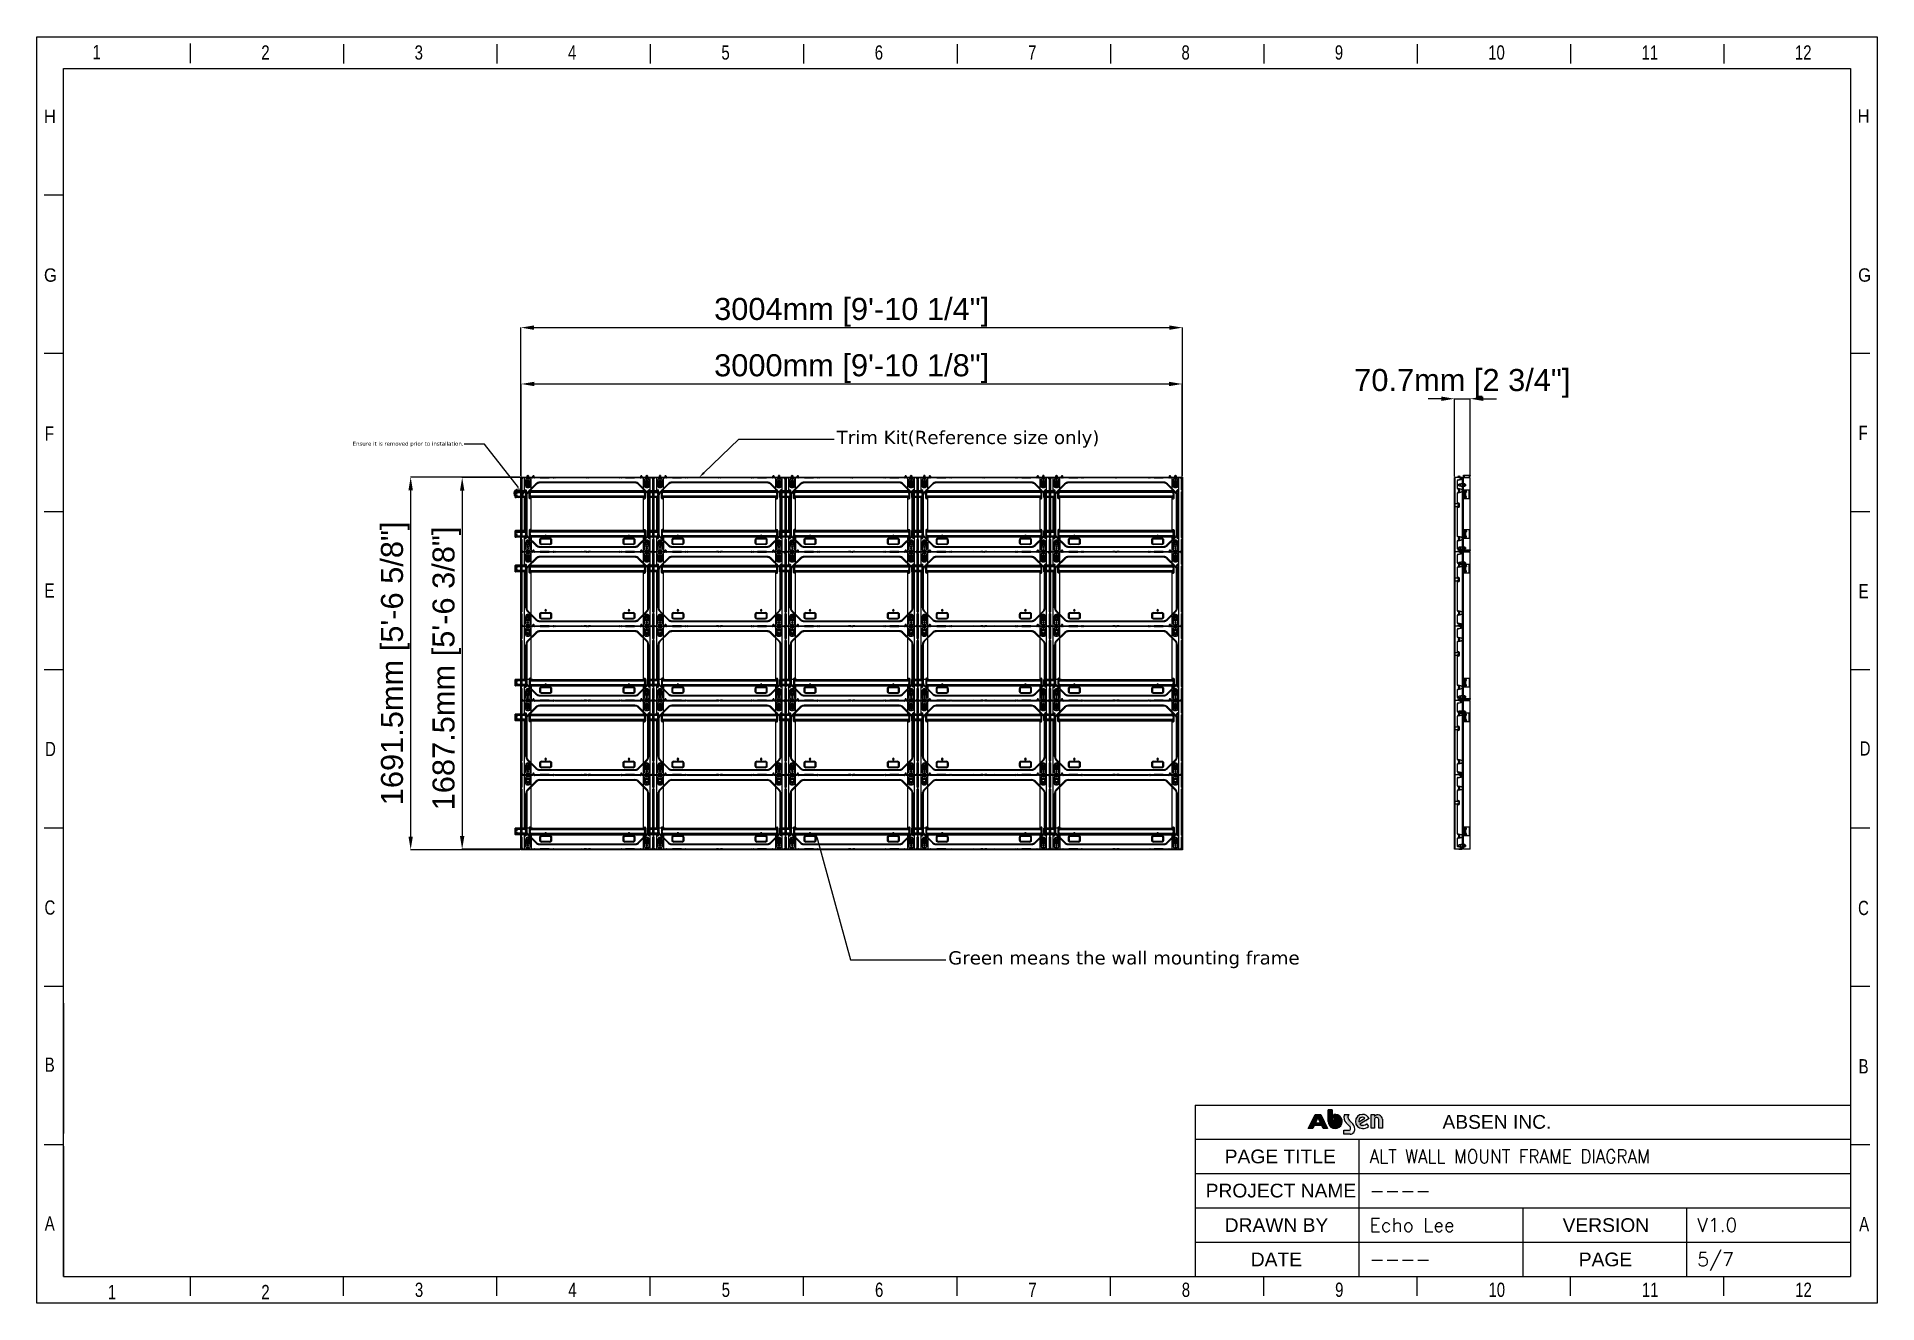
# Model space of a CAD drawing. Header units: millimetres. Extents: x 9226 to 36041, y 16031 to 21779.
# Drawn here: x 27686 to 36041, y 16032 to 21779 of the extents above; entities that cross this region are included whole.
import ezdxf
from ezdxf import colors
from ezdxf.entities.mleader import LeaderData, LeaderLine
from ezdxf.math import Vec2, Vec3

# ---------------------------------------------------------------- set-up
doc = ezdxf.new("R2010")
doc.units = ezdxf.units.MM
for name, color, linetype in [('02___PRT_ALL_AXES', 7, 'Continuous'), ('DIM', 4, 'Continuous'), ('图框', 7, 'Continuous')]:
    doc.layers.add(name, color=color, linetype=linetype)
doc.styles.add('CKSTANDARD', font='arial.ttf')
doc.styles.add('OSMS', font='verdana.ttf')
doc.styles.add('Roamns', font='romans.shx')
doc.styles.get("Standard").update_dxf_attribs({"font": 'arial.ttf'})
doc.dimstyles.new('ISO-200', dxfattribs={"dimtxt": 100, "dimasz": 60, "dimexe": 1.25, "dimexo": 5, "dimgap": 5, "dimtad": 1, "dimtoh": 1, "dimdec": 1, "dimdsep": 46, "dimtxsty": 'Standard', "dimcen": 2.5, "dimadec": 0, "dimazin": 0, "dimtfac": 1, "dimtdec": 1, "dimtmove": 0, "dimatfit": 3, "dimfxl": 1, "dimarcsym": 0})

msp = doc.modelspace()

# ---------------------------------------------------------------- blocks, each defined once
blk = doc.blocks.new('A$C7F980674')
at = {"layer": 'DIM'}
h = blk.add_hatch(color=0, dxfattribs=at)
h.paths.add_polyline_path([(0, 14.4), (17.5, 49.1), (32.4, 49.1), (48.6, 14.4), (37.9, 14.4), (34.5, 21.5), (15.2, 21.5), (11.8, 14.4)])
h.paths.add_polyline_path([(24.9, 41.7), (18.4, 28.2), (31.3, 28.2)], flags=16)
h = blk.add_hatch(color=0, dxfattribs=at)
edge = h.paths.add_edge_path()
edge.add_arc((102.7, 13.9), 4.01, 268.9922, 361.5919)
edge.add_arc((99.2, 13.9), 7.59, 1.2701, 51.0785)
edge.add_arc((307.9, 226.7), 290.6, 223.1995, 225.4213, ccw=False)
edge.add_arc((110, 42.4), 20.2, 160.183, 226.2535, ccw=False)
edge.add_line((91, 49.3), (102.8, 49.3))
edge.add_arc((108.3, 42.8), 8.43, 130.3455, 201.7414)
edge.add_arc((128.4, 54.8), 31.8, 208.35, 232.647)
edge.add_arc((94.7, 12), 22.7, 1.6073, 50.5833, ccw=False)
edge.add_arc((105.8, 11.6), 11.6, -89.3538, 5.2245, ccw=False)
edge.add_line((106, 0), (89.9, 0))
edge.add_line((89.9, 0), (89.9, 9.9))
edge.add_line((89.9, 9.9), (102.7, 9.9))
edge = h.paths.add_edge_path()
edge.add_arc((171.8, 36), 5.59, 4.2423, 157.3807)
edge.add_line((166.6, 38.1), (166.6, 14.7))
edge.add_line((166.6, 14.7), (158.3, 14.7))
edge.add_line((158.3, 14.7), (158.3, 49))
edge.add_line((158.3, 49), (166.6, 49))
edge.add_line((166.6, 49), (166.6, 44.5))
edge.add_arc((175.1, 37.2), 11.2, 0.8903, 139.1292, ccw=False)
edge.add_line((186.2, 37.4), (186.2, 14.6))
edge.add_line((186.2, 14.6), (177.3, 14.6))
edge.add_line((177.3, 14.6), (177.3, 36.4))
edge = h.paths.add_edge_path(flags=16)
edge.add_arc((136.4, 32.8), 9.44, 49.484, 192.8466)
edge.add_line((127.2, 30.7), (142.6, 40))
edge = h.paths.add_edge_path()
edge.add_arc((138.3, 35.1), 13, 229.4307, 313.9876)
edge.add_line((147.3, 25.7), (151.6, 19.1))
edge.add_arc((136.9, 38.4), 24.3, 268.4243, 307.2636, ccw=False)
edge.add_arc((136.2, 31.8), 17.7, 90, 270, ccw=False)
edge.add_arc((137, 31.5), 17.9, 25.5591, 92.5335, ccw=False)
edge.add_line((153.1, 39.3), (129.9, 25.2))
at = {"layer": '图框'}
h = blk.add_hatch(color=30, dxfattribs=at)
edge = h.paths.add_edge_path(flags=0)
edge.add_line((64.3, 49.2), (64.3, 38.8))
edge.add_arc((68.1, 31.9), 7.85, -180, 118.4785, ccw=False)
edge.add_line((60.2, 31.9), (60.2, 60.6))
edge.add_line((60.2, 60.6), (50.4, 60.6))
edge.add_line((50.4, 60.6), (50.4, 31.9))
edge.add_arc((68.1, 31.9), 17.7, 180, 462.2223)
at = {"layer": '图框', "color": 7, "linetype": 'Continuous'}
for p, q in [((0, 14.4), (17.5, 49.1)), ((17.5, 49.1), (32.4, 49.1)), ((32.4, 49.1), (48.6, 14.4)), ((91, 49.3), (102.8, 49.3)), ((158.3, 49), (166.6, 49)), ((158.3, 14.7), (158.3, 49)), ((166.6, 49), (166.6, 44.5)), ((11.8, 14.4), (0, 14.4)), ((15.2, 21.5), (11.8, 14.4)), ((34.5, 21.5), (15.2, 21.5)), ((24.9, 41.7), (18.4, 28.2)), ((18.4, 28.2), (31.3, 28.2)), ((31.3, 28.2), (24.9, 41.7)), ((37.9, 14.4), (34.5, 21.5)), ((48.6, 14.4), (37.9, 14.4)), ((89.9, 9.9), (102.7, 9.9)), ((89.9, 0), (89.9, 9.9)), ((106, 0), (89.9, 0)), ((127.2, 30.7), (142.6, 40)), ((153.1, 39.3), (129.9, 25.2)), ((147.3, 25.7), (151.6, 19.1)), ((166.6, 14.7), (158.3, 14.7)), ((166.6, 38.1), (166.6, 14.7)), ((177.3, 14.6), (177.3, 36.4)), ((186.2, 14.6), (177.3, 14.6)), ((186.2, 37.4), (186.2, 14.6))]:
    blk.add_line(p, q, dxfattribs=at)
at = {"layer": '图框', "color": 30}
for p, q in [((60.2, 60.6), (50.4, 60.6)), ((50.4, 60.6), (50.4, 31.9)), ((60.2, 31.9), (60.2, 60.6)), ((64.3, 49.2), (64.3, 38.8))]:
    blk.add_line(p, q, dxfattribs=at)
at = {"layer": '图框', "color": 30, "linetype": 'Continuous'}
for p, q in [((50.4, 60.6), (60.2, 60.6)), ((50.4, 31.9), (50.4, 60.6)), ((60.2, 60.6), (60.2, 31.9)), ((64.3, 38.8), (64.3, 49.2))]:
    blk.add_line(p, q, dxfattribs=at)
at = {"layer": '图框', "color": 30}
for radius, end in [(17.7, 102.2223), (7.85, 118.4785)]:
    blk.add_arc((68.1, 31.9), radius, 180, end, dxfattribs=at)
at = {"layer": '图框', "color": 30, "linetype": 'Continuous'}
for radius, end in [(17.7, 102.2223), (7.85, 118.4785)]:
    blk.add_arc((68.1, 31.9), radius, 180, end, dxfattribs=at)
at = {"layer": '图框', "color": 7, "linetype": 'Continuous'}
for centre, radius, start, end in [((110, 42.4), 20.2, 160.183, 226.2535), ((108.3, 42.8), 8.43, 130.3455, 201.7414), ((136.2, 31.8), 17.7, 90, 270), ((137, 31.5), 17.9, 25.5591, 92.5335), ((175.1, 37.2), 11.2, 0.8903, 139.1292), ((307.9, 226.7), 290.6, 223.1995, 225.4213), ((128.4, 54.8), 31.8, 208.35, 232.647), ((102.7, 13.9), 4.01, 268.9922, 1.5919), ((99.2, 13.9), 7.59, 1.2701, 51.0785), ((105.8, 11.6), 11.6, 270.6462, 5.2245), ((94.7, 12), 22.7, 1.6073, 50.5833), ((136.4, 32.8), 9.44, 49.484, 192.8466), ((138.3, 35.1), 13, 229.4307, 313.9876), ((136.9, 38.4), 24.3, 268.4243, 307.2636), ((171.8, 36), 5.59, 4.2423, 157.3807)]:
    blk.add_arc(centre, radius, start, end, dxfattribs=at)
blk = doc.blocks.new('standard template')
for p, q in [((3074, 30739), (3074, 30336)), ((6246, 30728), (6246, 30325)), ((9418, 30728), (9418, 30325)), ((12589, 30728), (12589, 30325)), ((15761, 30728), (15761, 30325)), ((18933, 30728), (18933, 30325)), ((22104, 30728), (22104, 30325)), ((25276, 30728), (25276, 30325)), ((28448, 30728), (28448, 30325)), ((31619, 30728), (31619, 30325)), ((34791, 30728), (34791, 30325)), ((456, 27607), (54, 27607)), ((456, 24334), (54, 24334)), ((37812, 24334), (37409, 24334)), ((456, 21062), (54, 21062)), ((37812, 21062), (37409, 21062)), ((456, 17790), (54, 17790)), ((37812, 17790), (37409, 17790)), ((456, 14517), (54, 14517)), ((37812, 14517), (37409, 14517)), ((456, 11245), (54, 11245)), ((37812, 11245), (37409, 11245)), ((456, 10901), (456, 8211)), ((456, 8211), (456, 10446)), ((456, 6313), (456, 10291)), ((23857, 8796), (37409, 8796)), ((23857, 8093), (37409, 8093)), ((27246, 8093), (27246, 5254)), ((456, 7973), (54, 7973)), ((456, 7944), (456, 5254)), ((37812, 7973), (37409, 7973)), ((23857, 7383), (37409, 7383)), ((23857, 6674), (37409, 6674)), ((30633, 6674), (30633, 5254)), ((34021, 6674), (34021, 5254)), ((23857, 5964), (37409, 5964)), ((456, 5254), (37409, 5254)), ((3074, 5254), (3074, 4851)), ((6246, 4851), (6246, 5254)), ((9418, 4851), (9418, 5254)), ((12589, 4851), (12589, 5254)), ((15761, 4851), (15761, 5254)), ((18933, 4851), (18933, 5254)), ((22104, 4851), (22104, 5254)), ((25276, 4851), (25276, 5254)), ((28448, 4851), (28448, 5254)), ((31619, 4851), (31619, 5254)), ((34791, 4851), (34791, 5254))]:
    blk.add_line(p, q)
at = {"color": 7}
for p, q in [((23857, 8796), (23857, 5964)), ((28856, 8796), (31734, 8796)), ((23857, 5964), (23857, 5254))]:
    blk.add_line(p, q, dxfattribs=at)
blk.add_lwpolyline([(37963, 4700), (-97, 4700), (-97, 30879), (37963, 30879)], close=True)
for points in [[(456, 6674), (456, 5964), (456, 5254), (456, 30226), (37409, 30226), (37409, 5254)], [(456, 9631), (456, 8921), (456, 8211)]]:
    blk.add_lwpolyline(points, dxfattribs=at)
at = {"color": 0, "xscale": 8.255519999999997, "yscale": 8.255519999999997, "zscale": 8.255519999999997}
blk.add_blockref('A$C7F980674', (26192, 8195), dxfattribs=at)
at = {"style": 'CKSTANDARD'}
for s, height, width, p in [('1', 295, 0.75, (1055, 30416)), ('2', 295, 0.75, (4545, 30408)), ('3', 295, 0.75, (7716, 30408)), ('4', 295, 0.75, (10888, 30408)), ('5', 295, 0.75, (14060, 30408)), ('6', 295, 0.75, (17231, 30408)), ('7', 295, 0.75, (20403, 30408)), ('8', 295, 0.75, (23575, 30408)), ('9', 295, 0.75, (26746, 30408)), ('10', 294.8, 0.75, (29918, 30408)), ('11', 294.8, 0.75, (33090, 30408)), ('12', 294.8, 0.75, (36261, 30408)), ('H', 276, 0.9, (47, 29097)), ('H', 276, 0.9, (37555, 29102)), ('G', 276, 0.9, (50, 25816)), ('G', 276, 0.9, (37567, 25817)), ('F', 295, 0.75, (37578, 22543)), ('F', 295, 0.75, (69, 22532)), ('E', 295, 0.75, (62, 19285)), ('E', 295, 0.75, (37578, 19270)), ('D', 295, 0.75, (74, 16009)), ('D', 295, 0.75, (37601, 16020)), ('C', 295, 0.75, (62, 12732)), ('C', 295, 0.75, (37567, 12723)), ('B', 295, 0.75, (67, 9483)), ('B', 295, 0.75, (37578, 9450)), ('A', 295, 0.75, (67, 6202)), ('A', 295, 0.75, (37590, 6188)), ('1', 295, 0.75, (1373, 4783)), ('2', 295, 0.75, (4545, 4783)), ('3', 295, 0.75, (7722, 4830)), ('4', 295, 0.75, (10894, 4830)), ('5', 295, 0.75, (14066, 4830)), ('6', 295, 0.75, (17237, 4830)), ('7', 295, 0.75, (20409, 4830)), ('8', 295, 0.75, (23581, 4830)), ('9', 295, 0.75, (26752, 4830)), ('10', 294.8, 0.75, (29924, 4830)), ('11', 294.8, 0.75, (33096, 4830)), ('12', 294.8, 0.75, (36267, 4830))]:
    blk.add_text(s, height=height, dxfattribs=dict(at, width=width)).set_placement(p)
at = {"char_height": 284.52, "attachment_point": 1, "style": 'Roamns'}
for s, insert, width in [('{\\fArial|b0|i0|c0|p34;ABSEN INC.}', (28972, 8590), 3912.01), ('{\\fArial|b0|i0|c0|p34;PAGE TITLE}', (24469, 7876), 3912.01), ('{\\fArial|b0|i0|c0|p34;PROJECT NAME}', (24075, 7170), 3305.73), ('{\\fArial|b0|i0|c0|p34;DRAWN BY}', (24469, 6457), 3912.01), ('{\\fArial|b0|i0|c0|p34;VERSION}', (31457, 6457), 3912.01), ('{\\fArial|b0|i0|c0|p34;DATE}', (25008, 5747), 3912.01), ('{\\fArial|b0|i0|c0|p34;PAGE}', (31791, 5747), 3912.01)]:
    blk.add_mtext(s, dxfattribs=dict(at, insert=insert, width=width))
at = {"style": 'Roamns'}
for tag, p in [('PAGE_NAME', (27466, 7594)), ('PROJECT_NAME', (27466, 6884)), ('DRAWN_NAME', (27466, 6174)), ('VERSION', (34241, 6174)), ('SELECT_DATA', (27466, 5464)), ('PAGE_NUMBER', (34241, 5464))]:
    blk.add_attdef(tag, p, '', height=285, dxfattribs=at)
blk = doc.blocks.new('G$CBB86864E')
at = {"color": 114, "linetype": 'Continuous', "true_color": 0x139b48}
for p, q in [((42, 612.5), (42, 672.5)), ((72, 672.5), (42, 672.5)), ((54.5, 672.5), (54.5, 681)), ((59.5, 681), (59.5, 672.5)), ((72, 612.5), (72, 672.5)), ((582, 612.5), (582, 672.5)), ((612, 672.5), (582, 672.5)), ((594.5, 672.5), (594.5, 681)), ((599.5, 681), (599.5, 672.5)), ((612, 0), (612, 672.5)), ((0, 612), (0.5, 612.5)), ((0, 583), (0, 612)), ((4.5, 611.5), (0, 611.5)), ((4.5, 608.5), (0, 608.5)), ((0, 608), (0.5, 607.5)), ((50.5, 605.5), (0, 605.5)), ((50.5, 589.5), (0, 589.5)), ((0, 587), (0.5, 587.5)), ((4.5, 586.5), (0, 586.5)), ((0.5, 582.5), (0.5, 612.5)), ((50.5, 612.5), (0.5, 612.5)), ((50.5, 607.5), (0.5, 607.5)), ((50.5, 587.5), (0.5, 587.5)), ((42, 617.5), (48, 617.5)), ((42, 616.5), (44, 616.5)), ((44, 612.5), (44, 617.5)), ((47.4, 602.6), (46.7, 601.5)), ((46.7, 601.5), (47.4, 600.4)), ((47.4, 594.6), (46.7, 593.5)), ((46.7, 593.5), (47.4, 592.4)), ((47, 649.2), (47, 639.2)), ((48.6, 602.6), (47.4, 602.6)), ((47.4, 600.4), (48.6, 600.4)), ((48.6, 594.6), (47.4, 594.6)), ((47.4, 592.4), (48.6, 592.4)), ((49.3, 601.5), (48.6, 602.6)), ((48.6, 600.4), (49.3, 601.5)), ((49.3, 593.5), (48.6, 594.6)), ((48.6, 592.4), (49.3, 593.5)), ((50.5, 611.5), (49.5, 611.5)), ((50.5, 608.5), (49.5, 608.5)), ((50.5, 586.5), (49.5, 586.5)), ((50.5, 580), (50.5, 615)), ((53, 641.3), (53, 639.2)), ((61, 639.2), (61, 641.3)), ((63.5, 580), (63.5, 615)), ((63.5, 612.5), (590.5, 612.5)), ((63.5, 611.5), (64.5, 611.5)), ((63.5, 608.5), (64.5, 608.5)), ((63.5, 607.5), (590.5, 607.5)), ((63.5, 605.5), (590.5, 605.5)), ((63.5, 589.5), (590.5, 589.5)), ((63.5, 587.5), (590.5, 587.5)), ((63.5, 586.5), (64.5, 586.5)), ((65.4, 602.6), (64.7, 601.5)), ((64.7, 601.5), (65.4, 600.4)), ((65.4, 594.6), (64.7, 593.5)), ((64.7, 593.5), (65.4, 592.4)), ((66.6, 602.6), (65.4, 602.6)), ((65.4, 600.4), (66.6, 600.4)), ((66.6, 594.6), (65.4, 594.6)), ((65.4, 592.4), (66.6, 592.4)), ((72, 617.5), (66, 617.5)), ((67.3, 601.5), (66.6, 602.6)), ((66.6, 600.4), (67.3, 601.5)), ((67.3, 593.5), (66.6, 594.6)), ((66.6, 592.4), (67.3, 593.5)), ((67, 639.2), (67, 649.2)), ((70, 612.5), (70, 617.5)), ((70, 616.5), (72, 616.5)), ((582, 617.5), (588, 617.5)), ((582, 616.5), (584, 616.5)), ((584, 612.5), (584, 617.5)), ((587.4, 602.6), (586.7, 601.5)), ((586.7, 601.5), (587.4, 600.4)), ((587.4, 594.6), (586.7, 593.5)), ((586.7, 593.5), (587.4, 592.4)), ((587, 649.2), (587, 639.2)), ((588.6, 602.6), (587.4, 602.6)), ((587.4, 600.4), (588.6, 600.4)), ((588.6, 594.6), (587.4, 594.6)), ((587.4, 592.4), (588.6, 592.4)), ((589.3, 601.5), (588.6, 602.6)), ((588.6, 600.4), (589.3, 601.5)), ((589.3, 593.5), (588.6, 594.6)), ((588.6, 592.4), (589.3, 593.5)), ((589.5, 611.5), (590.5, 611.5)), ((589.5, 608.5), (590.5, 608.5)), ((589.5, 586.5), (590.5, 586.5)), ((590.5, 580), (590.5, 615)), ((593, 641.3), (593, 639.2)), ((601, 639.2), (601, 641.3)), ((603.5, 580), (603.5, 615)), ((612, 617.5), (606, 617.5)), ((607, 639.2), (607, 649.2)), ((610, 577.5), (610, 617.5)), ((610, 616.5), (612, 616.5)), ((4.5, 583.5), (0, 583.5)), ((0, 583), (0.5, 582.5)), ((50.5, 582.5), (0.5, 582.5)), ((42, 95), (42, 582.5)), ((44, 578.5), (42, 578.5)), ((42, 577.5), (48, 577.5)), ((44, 577.5), (44, 582.5)), ((50.5, 583.5), (49.5, 583.5)), ((63.5, 583.5), (64.5, 583.5)), ((63.5, 582.5), (590.5, 582.5)), ((72, 577.5), (66, 577.5)), ((70, 577.5), (70, 582.5)), ((72, 578.5), (70, 578.5)), ((72, 95), (72, 582.5)), ((582, 95), (582, 582.5)), ((584, 578.5), (582, 578.5)), ((582, 577.5), (588, 577.5)), ((584, 577.5), (584, 582.5)), ((589.5, 583.5), (590.5, 583.5)), ((612, 577.5), (606, 577.5)), ((612, 578.5), (610, 578.5)), ((47, 370.7), (47, 380.7)), ((53, 372.8), (53, 370.7)), ((61, 370.7), (61, 372.8)), ((67, 380.7), (67, 370.7)), ((587, 370.7), (587, 380.7)), ((593, 372.8), (593, 370.7)), ((601, 370.7), (601, 372.8)), ((607, 380.7), (607, 370.7)), ((47, 311.7), (47, 301.7)), ((53, 303.8), (53, 301.7)), ((61, 301.7), (61, 303.8)), ((67, 301.7), (67, 311.7)), ((587, 311.7), (587, 301.7)), ((593, 303.8), (593, 301.7)), ((601, 301.7), (601, 303.8)), ((607, 301.7), (607, 311.7)), ((0, 94.5), (0.5, 95)), ((0, 65.5), (0, 94.5)), ((4.5, 94), (0, 94)), ((4.5, 91), (0, 91)), ((0, 90.5), (0.5, 90)), ((50.5, 88), (0, 88)), ((0.5, 65), (0.5, 95)), ((77.5, 95), (0.5, 95)), ((50.5, 90), (0.5, 90)), ((42, 100), (48, 100)), ((42, 99), (44, 99)), ((44, 100), (44, 95)), ((47.4, 85.1), (46.7, 84)), ((46.7, 84), (47.4, 82.9)), ((48.6, 85.1), (47.4, 85.1)), ((49.3, 84), (48.6, 85.1)), ((48.6, 82.9), (49.3, 84)), ((50.5, 94), (49.5, 94)), ((50.5, 91), (49.5, 91)), ((50.5, 97.5), (50.5, 62.5)), ((63.5, 97.5), (63.5, 62.5)), ((63.5, 95), (590.5, 95)), ((63.5, 94), (64.5, 94)), ((63.5, 91), (64.5, 91)), ((63.5, 90), (590.5, 90)), ((63.5, 88), (590.5, 88)), ((65.4, 85.1), (64.7, 84)), ((64.7, 84), (65.4, 82.9)), ((66.6, 85.1), (65.4, 85.1)), ((72, 100), (66, 100)), ((67.3, 84), (66.6, 85.1)), ((66.6, 82.9), (67.3, 84)), ((70, 95), (70, 100)), ((70, 99), (72, 99)), ((582, 100), (588, 100)), ((582, 99), (584, 99)), ((584, 100), (584, 95)), ((587.4, 85.1), (586.7, 84)), ((586.7, 84), (587.4, 82.9)), ((588.6, 85.1), (587.4, 85.1)), ((589.3, 84), (588.6, 85.1)), ((588.6, 82.9), (589.3, 84)), ((589.5, 94), (590.5, 94)), ((589.5, 91), (590.5, 91)), ((590.5, 97.5), (590.5, 62.5)), ((603.5, 97.5), (603.5, 62.5)), ((612, 100), (606, 100)), ((610, 60), (610, 100)), ((610, 99), (612, 99)), ((50.5, 72), (0, 72)), ((0, 69.5), (0.5, 70)), ((4.5, 69), (0, 69)), ((4.5, 66), (0, 66)), ((0, 65.5), (0.5, 65)), ((50.5, 70), (0.5, 70)), ((50.5, 65), (0.5, 65)), ((42, 0), (42, 65)), ((44, 61), (42, 61)), ((42, 60), (48, 60)), ((72, 0), (42, 0)), ((44, 65), (44, 60)), ((47.4, 77.1), (46.7, 76)), ((46.7, 76), (47.4, 74.9)), ((47.4, 82.9), (48.6, 82.9)), ((48.6, 77.1), (47.4, 77.1)), ((47.4, 74.9), (48.6, 74.9)), ((49.3, 76), (48.6, 77.1)), ((48.6, 74.9), (49.3, 76)), ((50.5, 69), (49.5, 69)), ((50.5, 66), (49.5, 66)), ((63.5, 72), (590.5, 72)), ((63.5, 70), (590.5, 70)), ((63.5, 69), (64.5, 69)), ((63.5, 66), (64.5, 66)), ((63.5, 65), (590.5, 65)), ((65.4, 77.1), (64.7, 76)), ((64.7, 76), (65.4, 74.9)), ((65.4, 82.9), (66.6, 82.9)), ((66.6, 77.1), (65.4, 77.1)), ((65.4, 74.9), (66.6, 74.9)), ((72, 60), (66, 60)), ((67.3, 76), (66.6, 77.1)), ((66.6, 74.9), (67.3, 76)), ((70, 60), (70, 65)), ((72, 61), (70, 61)), ((72, 65), (72, 0)), ((582, 0), (582, 65)), ((584, 61), (582, 61)), ((582, 60), (588, 60)), ((612, 0), (582, 0)), ((584, 65), (584, 60)), ((587.4, 77.1), (586.7, 76)), ((586.7, 76), (587.4, 74.9)), ((587.4, 82.9), (588.6, 82.9)), ((588.6, 77.1), (587.4, 77.1)), ((587.4, 74.9), (588.6, 74.9)), ((589.3, 76), (588.6, 77.1)), ((588.6, 74.9), (589.3, 76)), ((589.5, 69), (590.5, 69)), ((589.5, 66), (590.5, 66)), ((612, 60), (606, 60)), ((612, 61), (610, 61))]:
    blk.add_line(p, q, dxfattribs=at)
for centre, radius in [((57, 681), 2), ((57, 681), 1.5), ((597, 681), 2), ((597, 681), 1.5), ((6, 601.5), 1.65), ((6, 593.5), 1.65), ((6, 601.5), 1.15), ((6, 593.5), 1.15), ((48, 610), 2), ((48, 585), 2), ((48, 610), 1.5), ((48, 585), 1.5), ((66, 610), 2), ((66, 585), 2), ((66, 610), 1.5), ((66, 585), 1.5), ((588, 610), 2), ((588, 585), 2), ((588, 610), 1.5), ((588, 585), 1.5), ((606, 610), 2.3), ((606, 585), 2.3), ((606, 610), 2), ((606, 585), 2), ((606, 610), 1.5), ((606, 585), 1.5), ((6, 84), 1.65), ((6, 84), 1.15), ((48, 92.5), 2), ((48, 92.5), 1.5), ((66, 92.5), 2), ((66, 92.5), 1.5), ((588, 92.5), 2), ((588, 92.5), 1.5), ((606, 92.5), 2.3), ((606, 92.5), 2), ((606, 92.5), 1.5), ((6, 76), 1.65), ((6, 76), 1.15), ((48, 67.5), 2), ((48, 67.5), 1.5), ((66, 67.5), 2), ((66, 67.5), 1.5), ((588, 67.5), 2), ((588, 67.5), 1.5), ((606, 67.5), 2.3), ((606, 67.5), 2), ((606, 67.5), 1.5)]:
    blk.add_circle(centre, radius, dxfattribs=at)
for centre, radius, start, end in [((57, 681), 2.5, 143.1301, 180), ((57, 681), 2.5, 0, 36.8699), ((597, 681), 2.5, 143.1301, 180), ((597, 681), 2.5, 0, 36.8699), ((57, 649.2), 10, 0, 180), ((57, 639.2), 10, 180, 0), ((48, 615), 2.5, 0, 90), ((57, 649.2), 7, 318.59038, 221.40962), ((48, 641.3), 5, 0, 41.40962), ((57, 639.2), 4, 180, 0), ((57, 634.2), 5, 43.13075, 136.86925), ((66, 641.3), 5, 138.59038, 180), ((66, 615), 2.5, 90, 180), ((597, 649.2), 10, 0, 180), ((597, 639.2), 10, 180, 0), ((588, 615), 2.5, 0, 90), ((597, 649.2), 7, 318.59038, 221.40962), ((588, 641.3), 5, 0, 41.40962), ((597, 639.2), 4, 180, 0), ((597, 634.2), 5, 43.13075, 136.86925), ((606, 641.3), 5, 138.59038, 180), ((606, 615), 2.5, 90, 180), ((48, 580), 2.5, 270, 0), ((66, 580), 2.5, 180, 270), ((588, 580), 2.5, 270, 0), ((606, 580), 2.5, 180, 270), ((57, 380.7), 10, 0, 180), ((57, 370.7), 10, 180, 0), ((57, 380.7), 7, 318.59038, 221.40962), ((48, 372.8), 5, 0, 41.40962), ((57, 370.7), 4, 180, 0), ((57, 365.7), 5, 43.13075, 136.86925), ((66, 372.8), 5, 138.59038, 180), ((597, 380.7), 10, 0, 180), ((597, 370.7), 10, 180, 0), ((597, 380.7), 7, 318.59038, 221.40962), ((588, 372.8), 5, 0, 41.40962), ((597, 370.7), 4, 180, 0), ((597, 365.7), 5, 43.13075, 136.86925), ((606, 372.8), 5, 138.59038, 180), ((57, 311.7), 10, 0, 180), ((57, 301.7), 10, 180, 0), ((57, 311.7), 7, 318.59038, 221.40962), ((48, 303.8), 5, 0, 41.40962), ((57, 301.7), 4, 180, 0), ((57, 296.7), 5, 43.13075, 136.86925), ((66, 303.8), 5, 138.59038, 180), ((597, 311.7), 10, 0, 180), ((597, 301.7), 10, 180, 0), ((597, 311.7), 7, 318.59038, 221.40962), ((588, 303.8), 5, 0, 41.40962), ((597, 301.7), 4, 180, 0), ((597, 296.7), 5, 43.13075, 136.86925), ((606, 303.8), 5, 138.59038, 180), ((48, 97.5), 2.5, 0, 90), ((66, 97.5), 2.5, 90, 180), ((588, 97.5), 2.5, 0, 90), ((606, 97.5), 2.5, 90, 180), ((48, 62.5), 2.5, 270, 0), ((57, 28.2), 5, 43.13075, 136.86925), ((66, 62.5), 2.5, 180, 270), ((588, 62.5), 2.5, 270, 0), ((597, 28.2), 5, 43.13075, 136.86925), ((606, 62.5), 2.5, 180, 270)]:
    blk.add_arc(centre, radius, start, end, dxfattribs=at)
at = {"layer": '02___PRT_ALL_AXES', "color": 114, "linetype": 'Continuous', "true_color": 0x139b48}
for p, q in [((55, 682.5), (55, 672.5)), ((59, 682.5), (59, 672.5)), ((595, 682.5), (595, 672.5)), ((599, 682.5), (599, 672.5)), ((46.5, 611.5), (7.5, 611.5)), ((46.5, 608.5), (7.5, 608.5)), ((46.5, 586.5), (7.5, 586.5)), ((67.5, 611.5), (586.5, 611.5)), ((67.5, 608.5), (586.5, 608.5)), ((67.5, 586.5), (586.5, 586.5)), ((46.5, 583.5), (7.5, 583.5)), ((67.5, 583.5), (586.5, 583.5)), ((46.5, 94), (7.5, 94)), ((46.5, 91), (7.5, 91)), ((67.5, 94), (586.5, 94)), ((67.5, 91), (586.5, 91)), ((46.5, 69), (7.5, 69)), ((46.5, 66), (34.5, 66)), ((47, 33.2), (47, 43.2)), ((53, 35.3), (53, 33.2)), ((61, 33.2), (61, 35.3)), ((67, 43.2), (67, 33.2)), ((67.5, 69), (586.5, 69)), ((67.5, 66), (586.5, 66)), ((587, 33.2), (587, 43.2)), ((593, 35.3), (593, 33.2)), ((601, 33.2), (601, 35.3)), ((607, 43.2), (607, 33.2))]:
    blk.add_line(p, q, dxfattribs=at)
for centre, radius in [((6, 610), 2.1), ((6, 585), 2.1), ((48, 610), 2.1), ((48, 585), 2.1), ((57, 649.2), 4), ((66, 610), 2.1), ((66, 585), 2.1), ((588, 610), 2.1), ((588, 585), 2.1), ((597, 649.2), 4), ((606, 601.5), 1.25), ((606, 593.5), 1.25), ((6, 92.5), 2.1), ((48, 92.5), 2.1), ((66, 92.5), 2.1), ((588, 92.5), 2.1), ((606, 84), 1.25), ((6, 67.5), 2.1), ((48, 67.5), 2.1), ((57, 43.2), 4), ((57, 6), 2.1), ((66, 67.5), 2.1), ((588, 67.5), 2.1), ((597, 43.2), 4), ((597, 6), 2.1), ((606, 76), 1.25)]:
    blk.add_circle(centre, radius, dxfattribs=at)
for centre, radius, start, end in [((57, 681), 2.5, 36.8699, 143.1301), ((597, 681), 2.5, 36.8699, 143.1301), ((48, 601.5), 2.84, 28.08421, 331.91579), ((48, 593.5), 2.84, 28.08421, 331.91579), ((66, 601.5), 2.84, 208.08421, 151.91579), ((66, 593.5), 2.84, 208.08421, 151.91579), ((588, 601.5), 2.84, 28.08421, 331.91579), ((588, 593.5), 2.84, 28.08421, 331.91579), ((48, 84), 2.84, 28.08421, 331.91579), ((66, 84), 2.84, 208.08421, 151.91579), ((588, 84), 2.84, 28.08421, 331.91579), ((48, 76), 2.84, 28.08421, 331.91579), ((57, 43.2), 10, 0, 180), ((57, 33.2), 10, 180, 0), ((57, 43.2), 7, 318.59038, 221.40962), ((48, 35.3), 5, 0, 41.40962), ((57, 33.2), 4, 180, 0), ((66, 35.3), 5, 138.59038, 180), ((66, 76), 2.84, 208.08421, 151.91579), ((588, 76), 2.84, 28.08421, 331.91579), ((597, 43.2), 10, 0, 180), ((597, 33.2), 10, 180, 0), ((597, 43.2), 7, 318.59038, 221.40962), ((588, 35.3), 5, 0, 41.40962), ((597, 33.2), 4, 180, 0), ((606, 35.3), 5, 138.59038, 180)]:
    blk.add_arc(centre, radius, start, end, dxfattribs=at)
blk = doc.blocks.new('*U254')
blk.add_blockref('G$CBB86864E', (-306, -341.75))
blk = doc.blocks.new('*U248')
for p in [(0, 675), (600, 675), (1200, 675), (1800, 675), (2400, 675), (0, 0), (600, 0), (1200, 0), (1800, 0), (2400, 0)]:
    blk.add_blockref('*U254', p)
blk = doc.blocks.new('G$C9B8E3940')
at = {"color": 7, "linetype": 'Continuous', "lineweight": 25}
for p, q in [((0, 382.2), (7.3, 382.2)), ((0, 374.6), (0, 382.2)), ((0, 374.6), (0.6, 374.4)), ((0, 369.5), (0, 374.6)), ((0, 369.5), (1.6, 368.3)), ((1.5, 363.9), (0, 365.1)), ((0, 336.2), (0, 365.1)), ((1.5, 336.2), (0, 336.2)), ((7.6, 381.3), (0.6, 374.4)), ((0.6, 374.4), (2.1, 372.9)), ((1.5, 363.9), (1.5, 336.2)), ((2.1, 372.9), (1.6, 368.3)), ((2.1, 372.9), (2.1, 326.7)), ((7.6, 381.3), (7.3, 382.2)), ((7.3, 382.2), (11.6, 382.2)), ((8.9, 380.1), (7.6, 381.3)), ((13.2, 380.5), (8.9, 380.1)), ((50.5, 380.1), (8.9, 380.1)), ((13.2, 380.5), (11.6, 382.2)), ((19.3, 382.2), (19.3, 380.7)), ((19.3, 382.2), (40.9, 382.2)), ((40.9, 380.7), (19.3, 380.7)), ((20, 342.2), (20, 371.2)), ((20, 371.2), (20.2, 371.2)), ((20, 371.2), (20, 371.2)), ((20, 371.2), (20, 342.2)), ((20, 342.2), (20.2, 342.2)), ((20, 342.2), (20, 342.2)), ((20.2, 342.2), (20.2, 371.2)), ((25, 376.1), (25, 376.2)), ((35, 376.2), (25, 376.2)), ((25, 376), (25, 376.1)), ((25, 376.1), (35, 376.1)), ((25, 376), (35, 376)), ((35, 337.4), (25, 337.4)), ((25, 337.2), (25, 337.4)), ((35, 337.2), (25, 337.2)), ((25, 337.2), (35, 337.2)), ((25, 337.2), (25, 337.2)), ((28.7, 316), (66.2, 353.5)), ((66.3, 353.4), (28.8, 315.9)), ((67.4, 352.2), (29.9, 314.7)), ((67.5, 352.2), (30, 314.7)), ((68.6, 351.1), (31.1, 313.6)), ((35, 376.1), (35, 376.2)), ((35, 376), (35, 376.1)), ((35, 337.2), (35, 337.4)), ((35, 337.2), (35, 337.2)), ((39.8, 371.2), (40, 371.2)), ((39.8, 371.2), (39.8, 342.2)), ((39.8, 342.2), (40, 342.2)), ((40, 371.2), (40, 342.2)), ((40, 371.2), (40, 371.2)), ((40, 342.2), (40, 371.2)), ((40, 342.2), (40, 342.2)), ((40.9, 380.7), (40.9, 382.2)), ((45.5, 380.6), (47.1, 382.2)), ((49.1, 380.1), (45.5, 380.6)), ((51.1, 382.2), (47.1, 382.2)), ((49.1, 380.1), (51.1, 382.2)), ((51.1, 385.7), (51.1, 382.2)), ((52, 387.7), (51.2, 386.2)), ((52, 387.7), (52.1, 387.7)), ((53.3, 389.7), (52.1, 387.7)), ((56.7, 389.7), (53.3, 389.7)), ((54.2, 382.2), (56.1, 382.2)), ((57.9, 387.7), (56.7, 389.7)), ((57.9, 387.7), (58, 387.7)), ((58.8, 386.2), (58, 387.7)), ((59, 382.2), (59, 385.7)), ((60.9, 380.1), (59, 382.2)), ((63.1, 382.2), (59, 382.2)), ((145.5, 380.1), (59.5, 380.1)), ((64.6, 380.6), (60.9, 380.1)), ((64.6, 380.6), (63.1, 382.2)), ((66.3, 353.4), (66.2, 353.5)), ((67.5, 352.2), (67.4, 352.2)), ((69.5, 354), (69.5, 356.1)), ((69.6, 354.1), (69.6, 356)), ((71.4, 382.2), (71.4, 380.7)), ((71.4, 382.2), (133.6, 382.2)), ((133.6, 380.7), (71.4, 380.7)), ((77.4, 358.1), (77.4, 359.8)), ((77.5, 359.9), (77.5, 358.2)), ((84, 360.9), (516, 360.9)), ((84, 360.7), (84, 360.9)), ((144.5, 360.7), (84, 360.7)), ((84, 359), (84, 359.1)), ((101.5, 359.1), (84, 359.1)), ((84, 357.5), (84, 359)), ((516, 359), (84, 359)), ((516, 357.5), (84, 357.5)), ((86, 380.4), (86, 380.7)), ((88.5, 380.7), (124.5, 380.7)), ((124.5, 380.3), (88.5, 380.3)), ((101.7, 359.2), (101.5, 359.1)), ((101.7, 360.5), (102.2, 360.5)), ((101.7, 359.4), (111.3, 359.4)), ((111.3, 359.2), (101.7, 359.2)), ((102.2, 360.5), (110.8, 360.5)), ((102.2, 359.5), (102.2, 360.5)), ((110.8, 359.5), (102.2, 359.5)), ((110.8, 360.5), (111.3, 360.5)), ((110.8, 359.5), (110.8, 360.5)), ((111.3, 359.5), (110.8, 359.5)), ((111.3, 359.5), (111.3, 360.5)), ((111.5, 359.1), (111.3, 359.2)), ((200, 359.1), (111.5, 359.1)), ((127, 380.7), (127, 380.4)), ((133.6, 380.7), (133.6, 382.2)), ((141.9, 382.2), (140.4, 380.6)), ((144.1, 380.1), (140.4, 380.6)), ((146, 382.2), (141.9, 382.2)), ((144.1, 380.1), (146, 382.2)), ((144.5, 360.7), (144.6, 360.6)), ((144.5, 359.1), (144.5, 360.7)), ((155.4, 360.6), (144.6, 360.6)), ((144.6, 360.6), (144.6, 359.1)), ((148.9, 382.2), (150.8, 382.2)), ((155.9, 380.1), (153.9, 382.2)), ((157.9, 382.2), (153.9, 382.2)), ((295.5, 380.1), (154.5, 380.1)), ((155.4, 360.6), (155.5, 360.7)), ((155.4, 359.1), (155.4, 360.6)), ((219.5, 360.7), (155.5, 360.7)), ((155.5, 360.7), (155.5, 359.1)), ((159.5, 380.6), (155.9, 380.1)), ((159.5, 380.6), (157.9, 382.2)), ((164.1, 380.7), (164.1, 382.2)), ((164.1, 382.2), (250.2, 382.2)), ((249, 380.7), (164.1, 380.7)), ((200.2, 359.2), (200, 359.1)), ((200.2, 359.5), (200.2, 360.5)), ((200.2, 359.4), (209.8, 359.4)), ((209.8, 359.2), (200.2, 359.2)), ((200.7, 360.5), (209.3, 360.5)), ((200.7, 359.5), (200.7, 360.5)), ((209.3, 359.5), (200.7, 359.5)), ((209.3, 359.5), (209.3, 360.5)), ((209.8, 359.5), (209.8, 360.5)), ((210, 359.1), (209.8, 359.2)), ((390, 359.1), (210, 359.1)), ((219.5, 360.7), (219.6, 360.6)), ((219.5, 359.1), (219.5, 360.7)), ((234.4, 360.6), (219.6, 360.6)), ((219.6, 360.6), (219.6, 359.1)), ((234.4, 360.6), (234.5, 360.7)), ((234.4, 360.6), (234.4, 359.1)), ((291, 360.7), (234.5, 360.7)), ((234.5, 360.7), (234.5, 359.1)), ((249, 380.7), (250.2, 382.2)), ((253.6, 382.2), (252.3, 380.6)), ((253.3, 380.5), (252.3, 380.6)), ((253.3, 380.5), (254.7, 382.2)), ((253.6, 382.2), (254.7, 382.2)), ((258.2, 382.2), (256.7, 380.4)), ((268.3, 380.4), (256.7, 380.4)), ((258.2, 382.2), (266.8, 382.2)), ((268.3, 380.4), (266.8, 382.2)), ((270.3, 382.2), (271.7, 380.5)), ((270.3, 382.2), (271.4, 382.2)), ((272.7, 380.6), (271.4, 382.2)), ((272.7, 380.6), (271.7, 380.5)), ((274.8, 382.2), (276.1, 380.7)), ((274.8, 382.2), (285.9, 382.2)), ((285.9, 380.7), (276.1, 380.7)), ((285.9, 380.7), (285.9, 382.2)), ((290.5, 380.6), (292.1, 382.2)), ((294.1, 380.1), (290.5, 380.6)), ((291, 360.7), (291.1, 360.6)), ((291, 359.1), (291, 360.7)), ((308.9, 360.6), (291.1, 360.6)), ((291.1, 360.6), (291.1, 359.1)), ((296.1, 382.2), (292.1, 382.2)), ((294.1, 380.1), (296.1, 382.2)), ((299.2, 382.2), (300.8, 382.2)), ((305.9, 380.1), (303.9, 382.2)), ((307.9, 382.2), (303.9, 382.2)), ((445.5, 380.1), (304.5, 380.1)), ((309.5, 380.6), (305.9, 380.1)), ((309.5, 380.6), (307.9, 382.2)), ((308.9, 360.6), (309, 360.7)), ((308.9, 359.1), (308.9, 360.6)), ((365.5, 360.7), (309, 360.7)), ((309, 360.7), (309, 359.1)), ((314.1, 380.7), (314.1, 382.2)), ((314.1, 382.2), (325.2, 382.2)), ((324, 380.7), (314.1, 380.7)), ((324, 380.7), (325.2, 382.2)), ((328.6, 382.2), (327.3, 380.6)), ((328.3, 380.5), (327.3, 380.6)), ((328.3, 380.5), (329.7, 382.2)), ((328.6, 382.2), (329.7, 382.2)), ((333.2, 382.2), (331.7, 380.4)), ((343.3, 380.4), (331.7, 380.4)), ((333.2, 382.2), (341.8, 382.2)), ((343.3, 380.4), (341.8, 382.2)), ((345.3, 382.2), (346.7, 380.5)), ((345.3, 382.2), (346.4, 382.2)), ((347.7, 380.6), (346.4, 382.2)), ((347.7, 380.6), (346.7, 380.5)), ((349.8, 382.2), (351.1, 380.7)), ((349.8, 382.2), (435.9, 382.2)), ((435.9, 380.7), (351.1, 380.7)), ((365.6, 360.6), (365.5, 360.7)), ((365.5, 359.1), (365.5, 360.7)), ((377.4, 360.6), (365.6, 360.6)), ((365.6, 359.1), (365.6, 360.6)), ((377.4, 360.6), (377.5, 360.7)), ((377.4, 359.1), (377.4, 360.6)), ((444.5, 360.7), (377.5, 360.7)), ((377.5, 360.7), (377.5, 359.1)), ((390.2, 359.2), (390, 359.1)), ((390.2, 359.5), (390.2, 360.5)), ((390.2, 359.4), (399.8, 359.4)), ((399.8, 359.2), (390.2, 359.2)), ((390.7, 359.5), (390.7, 360.5)), ((390.7, 360.5), (399.3, 360.5)), ((399.3, 359.5), (390.7, 359.5)), ((399.3, 359.5), (399.3, 360.5)), ((399.8, 359.5), (399.8, 360.5)), ((400, 359.1), (399.8, 359.2)), ((488.5, 359.1), (400, 359.1)), ((435.9, 380.7), (435.9, 382.2)), ((440.5, 380.6), (442.1, 382.2)), ((444.1, 380.1), (440.5, 380.6)), ((446.1, 382.2), (442.1, 382.2)), ((444.1, 380.1), (446.1, 382.2)), ((444.5, 360.7), (444.6, 360.6)), ((444.5, 359.1), (444.5, 360.7)), ((455.4, 360.6), (444.6, 360.6)), ((444.6, 360.6), (444.6, 359.1)), ((449.2, 382.2), (451.1, 382.2)), ((455.9, 380.1), (454, 382.2)), ((458.1, 382.2), (454, 382.2)), ((540.5, 380.1), (454.5, 380.1)), ((455.4, 360.6), (455.5, 360.7)), ((455.4, 359.1), (455.4, 360.6)), ((516, 360.7), (455.5, 360.7)), ((455.5, 360.7), (455.5, 359.1)), ((459.6, 380.6), (455.9, 380.1)), ((459.6, 380.6), (458.1, 382.2)), ((466.4, 382.2), (466.4, 380.7)), ((466.4, 382.2), (528.6, 382.2)), ((528.6, 380.7), (466.4, 380.7)), ((473, 380.4), (473, 380.7)), ((475.5, 380.7), (511.5, 380.7)), ((511.5, 380.3), (475.5, 380.3)), ((488.7, 359.2), (488.5, 359.1)), ((488.7, 360.5), (489.2, 360.5)), ((488.7, 359.4), (498.3, 359.4)), ((498.3, 359.2), (488.7, 359.2)), ((489.2, 360.5), (497.8, 360.5)), ((489.2, 359.5), (489.2, 360.5)), ((497.8, 359.5), (489.2, 359.5)), ((497.8, 360.5), (498.3, 360.5)), ((497.8, 359.5), (497.8, 360.5)), ((498.3, 359.5), (497.8, 359.5)), ((498.3, 359.5), (498.3, 360.5)), ((498.5, 359.1), (498.3, 359.2)), ((516, 359.1), (498.5, 359.1)), ((514, 380.7), (514, 380.4)), ((516, 360.7), (516, 360.9)), ((516, 359), (516, 359.1)), ((516, 357.5), (516, 359)), ((522.5, 358.2), (522.5, 359.9)), ((522.6, 359.8), (522.6, 358.1)), ((528.6, 380.7), (528.6, 382.2)), ((530.4, 356), (530.4, 354.1)), ((530.5, 356.1), (530.5, 354)), ((568.9, 313.6), (531.4, 351.1)), ((570, 314.7), (532.5, 352.2)), ((532.5, 352.2), (532.6, 352.2)), ((570.1, 314.7), (532.6, 352.2)), ((533.7, 353.4), (533.8, 353.5)), ((571.2, 315.9), (533.7, 353.4)), ((533.8, 353.5), (571.3, 316)), ((536.9, 382.2), (535.4, 380.6)), ((539.1, 380.1), (535.4, 380.6)), ((541, 382.2), (536.9, 382.2)), ((539.1, 380.1), (541, 382.2)), ((541.1, 385.7), (541.1, 382.2)), ((542, 387.7), (541.2, 386.2)), ((542, 387.7), (542.1, 387.7)), ((543.3, 389.7), (542.1, 387.7)), ((546.7, 389.7), (543.3, 389.7)), ((543.9, 382.2), (545.8, 382.2)), ((547.9, 387.7), (546.7, 389.7)), ((547.9, 387.7), (548, 387.7)), ((548.8, 386.2), (548, 387.7)), ((550.9, 380.1), (548.9, 382.2)), ((552.9, 382.2), (548.9, 382.2)), ((549, 382.2), (549, 385.7)), ((590.7, 380.1), (549.5, 380.1)), ((554.5, 380.6), (550.9, 380.1)), ((554.5, 380.6), (552.9, 382.2)), ((559.1, 380.7), (559.1, 382.2)), ((559.1, 382.2), (582.9, 382.2)), ((581.7, 380.7), (559.1, 380.7)), ((560, 371.2), (560.2, 371.2)), ((560, 342.2), (560, 371.2)), ((560, 371.2), (560, 371.2)), ((560, 371.2), (560, 342.2)), ((560, 342.2), (560.2, 342.2)), ((560, 342.2), (560, 342.2)), ((560.2, 342.2), (560.2, 371.2)), ((565, 376.1), (565, 376.2)), ((575, 376.2), (565, 376.2)), ((565, 376), (565, 376.1)), ((565, 376.1), (575, 376.1)), ((565, 376), (575, 376)), ((565, 337.2), (565, 337.4)), ((575, 337.4), (565, 337.4)), ((575, 337.2), (565, 337.2)), ((565, 337.2), (565, 337.2)), ((565, 337.2), (575, 337.2)), ((575, 376.1), (575, 376.2)), ((575, 376), (575, 376.1)), ((575, 337.2), (575, 337.4)), ((575, 337.2), (575, 337.2)), ((579.8, 371.2), (579.8, 342.2)), ((579.8, 371.2), (580, 371.2)), ((579.8, 342.2), (580, 342.2)), ((580, 371.2), (580, 342.2)), ((580, 371.2), (580, 371.2)), ((580, 342.2), (580, 371.2)), ((580, 342.2), (580, 342.2)), ((581.7, 380.7), (582.9, 382.2)), ((587.4, 382.2), (586.1, 380.6)), ((590.7, 380.1), (586.1, 380.6)), ((592.5, 382.2), (587.4, 382.2)), ((592.2, 381.5), (590.7, 380.1)), ((592.5, 382.2), (592.2, 381.5)), ((598.7, 375.1), (592.2, 381.5)), ((592.5, 382.2), (600, 382.2)), ((597.9, 374.3), (598.7, 375.1)), ((597.9, 326.7), (597.9, 374.3)), ((598.4, 369.8), (597.9, 374.3)), ((598.4, 369.8), (600, 371.3)), ((598.5, 336.2), (598.5, 365.2)), ((598.5, 365.2), (600, 365.2)), ((598.5, 336.2), (600, 336.2)), ((598.7, 375.1), (600, 375.6)), ((600, 382.2), (600, 375.6)), ((600, 371.3), (600, 375.6)), ((600, 365.2), (600, 336.2)), ((1.6, 331.7), (0, 330.1)), ((0, 326.1), (0, 330.1)), ((2.1, 328.1), (0, 326.1)), ((0, 321.4), (0, 323)), ((2.1, 316.3), (0, 318.3)), ((0, 314.2), (0, 318.3)), ((1.6, 312.7), (0, 314.2)), ((1.5, 308.1), (0, 308.1)), ((0, 270.2), (0, 308.1)), ((0, 270.2), (1.5, 271.4)), ((1.6, 266.3), (0, 265)), ((0, 264.5), (1.7, 265.9)), ((0, 265), (0, 264.5)), ((1.8, 260.8), (0, 259.3)), ((0, 259.3), (0, 253.5)), ((0, 253.5), (1.8, 252.1)), ((1.5, 308.1), (1.5, 271.4)), ((1.6, 331.7), (2.1, 328.1)), ((2.1, 316.3), (1.6, 312.7)), ((1.6, 266.3), (1.7, 265.9)), ((1.8, 260.8), (1.8, 252.1)), ((2.1, 317.6), (2.1, 109.2)), ((21.3, 128.7), (21.3, 298.2)), ((21.5, 298.2), (21.3, 298.2)), ((21.5, 298.2), (21.5, 291.3)), ((21.5, 291.3), (21.5, 222.4)), ((23.1, 291.3), (21.5, 291.3)), ((21.7, 301.8), (23.4, 301.8)), ((21.7, 260.7), (21.7, 261.2)), ((22.7, 261.2), (21.7, 261.2)), ((21.7, 252.1), (21.7, 260.7)), ((22.7, 260.7), (21.7, 260.7)), ((21.7, 251.6), (21.7, 252.1)), ((22.7, 252.1), (21.7, 252.1)), ((23.4, 301.7), (21.8, 301.7)), ((22.7, 261.2), (22.7, 260.7)), ((22.7, 260.7), (22.7, 252.1)), ((22.8, 251.6), (22.8, 261.2)), ((23.1, 261.4), (23, 261.2)), ((23, 261.2), (23, 251.6)), ((23, 251.6), (23.1, 251.4)), ((23.2, 298.2), (23.1, 298.2)), ((23.1, 298.2), (23.1, 261.4)), ((23.1, 251.4), (23.1, 128.7)), ((24.7, 298.2), (23.2, 298.2)), ((23.2, 298.2), (23.2, 128.7)), ((24.7, 298.2), (24.7, 128.7)), ((28.8, 315.9), (28.7, 316)), ((30, 314.7), (29.9, 314.7)), ((570, 314.7), (570.1, 314.7)), ((571.2, 315.9), (571.3, 316)), ((575.3, 298.2), (576.8, 298.2)), ((575.3, 128.7), (575.3, 298.2)), ((576.8, 128.7), (576.8, 298.2)), ((576.8, 298.2), (576.9, 298.2)), ((576.9, 298.3), (578.6, 298.3)), ((576.9, 261.4), (576.9, 298.2)), ((578.5, 298.2), (576.9, 298.2)), ((576.9, 293.4), (578.5, 293.4)), ((578.6, 293.3), (576.9, 293.3)), ((577, 261.2), (576.9, 261.4)), ((576.9, 251.4), (577, 251.6)), ((576.9, 128.7), (576.9, 251.4)), ((577, 251.6), (577, 261.2)), ((577.2, 261.2), (577.2, 251.6)), ((577.3, 260.7), (578.3, 260.7)), ((577.3, 252.1), (577.3, 260.7)), ((577.3, 251.6), (577.3, 252.1)), ((577.3, 252.1), (578.3, 252.1)), ((577.3, 251.6), (578.3, 251.6)), ((578.3, 261.2), (578.3, 260.7)), ((578.3, 260.7), (578.3, 252.1)), ((578.3, 252.1), (578.3, 251.6)), ((578.5, 293.4), (578.5, 298.2)), ((578.5, 298.2), (578.7, 298.2)), ((578.5, 293.4), (578.6, 293.3)), ((578.6, 222.4), (578.6, 293.3)), ((578.7, 298.2), (578.7, 128.7)), ((597.9, 328.1), (598.4, 331.7)), ((597.9, 328.1), (600, 326.1)), ((597.9, 316.3), (600, 318.3)), ((597.9, 109.2), (597.9, 317.6)), ((598.4, 312.7), (597.9, 316.3)), ((598.2, 252.5), (598.2, 260.4)), ((600, 260.4), (598.2, 260.4)), ((598.2, 252.5), (600, 252.5)), ((598.3, 265.1), (598.4, 265.5)), ((598.3, 265.1), (600, 263.5)), ((598.4, 331.7), (600, 330.1)), ((598.4, 312.7), (600, 314.2)), ((600, 264), (598.4, 265.5)), ((598.5, 270.3), (598.5, 308.1)), ((598.5, 308.1), (600, 308.1)), ((598.5, 270.3), (600, 270.3)), ((600, 326.1), (600, 330.1)), ((600, 323), (600, 321.4)), ((600, 314.2), (600, 318.3)), ((600, 308.1), (600, 270.3)), ((600, 264), (600, 263.5)), ((600, 260.4), (600, 252.5)), ((1.7, 247), (0, 248.3)), ((0, 248.3), (0, 247.8)), ((0, 247.8), (1.6, 246.5)), ((1.5, 241.4), (0, 242.7)), ((0, 118.7), (0, 242.7)), ((1.5, 241.4), (1.5, 118.7)), ((1.7, 247), (1.6, 246.5)), ((21.5, 222.4), (21.5, 222.4)), ((21.5, 222.4), (21.5, 214.4)), ((21.5, 222.4), (23.1, 222.4)), ((23.1, 222.4), (21.5, 222.4)), ((21.5, 214.4), (21.5, 212.4)), ((23.1, 214.4), (21.5, 214.4)), ((21.5, 212.4), (21.5, 204.5)), ((21.5, 212.4), (23.1, 212.4)), ((21.5, 204.4), (21.5, 204.5)), ((21.5, 204.5), (23.1, 204.5)), ((21.5, 204.4), (21.5, 129.6)), ((23.1, 204.4), (21.5, 204.4)), ((576.9, 222.4), (578.6, 222.4)), ((578.5, 222.4), (576.9, 222.4)), ((578.6, 214.4), (576.9, 214.4)), ((576.9, 212.4), (578.6, 212.4)), ((576.9, 204.5), (578.5, 204.5)), ((578.6, 204.4), (576.9, 204.4)), ((578.6, 222.4), (578.5, 222.4)), ((578.5, 214.4), (578.5, 222.4)), ((578.5, 204.5), (578.5, 212.4)), ((578.5, 204.5), (578.6, 204.4)), ((578.6, 212.4), (578.6, 214.4)), ((578.6, 129.6), (578.6, 204.4)), ((600, 249.3), (598.3, 247.7)), ((598.4, 247.3), (598.3, 247.7)), ((598.4, 247.3), (600, 248.9)), ((598.5, 118.7), (598.5, 242.5)), ((600, 242.5), (598.5, 242.5)), ((600, 249.3), (600, 248.9)), ((600, 242.5), (600, 118.7)), ((1.5, 118.7), (0, 118.7)), ((1.6, 114.2), (0, 112.6)), ((0, 108.6), (0, 112.6)), ((2.1, 110.6), (0, 108.6)), ((0, 103.9), (0, 105.5)), ((2.1, 98.8), (0, 100.8)), ((0, 96.7), (0, 100.8)), ((1.6, 95.2), (0, 96.7)), ((1.5, 90.6), (0, 90.6)), ((0, 61.8), (0, 90.6)), ((1.5, 90.6), (1.5, 62.9)), ((1.6, 114.2), (2.1, 110.6)), ((2.1, 98.8), (1.6, 95.2)), ((2.1, 100.1), (2.1, 54)), ((20, 55.7), (20, 84.7)), ((20, 84.7), (20.2, 84.7)), ((20, 84.7), (20, 55.7)), ((20, 84.7), (20, 84.7)), ((20.2, 55.7), (20.2, 84.7)), ((21.3, 128.7), (21.5, 128.7)), ((21.5, 129.5), (21.5, 129.6)), ((21.5, 129.6), (23.1, 129.6)), ((21.5, 129.5), (21.5, 128.7)), ((23.1, 129.5), (21.5, 129.5)), ((23.5, 124.5), (21.8, 124.5)), ((21.9, 124.6), (23.4, 124.6)), ((23.2, 128.7), (23.1, 128.7)), ((24.7, 128.7), (23.2, 128.7)), ((35, 89.7), (25, 89.7)), ((25, 89.6), (25, 89.7)), ((25, 89.6), (35, 89.6)), ((25, 89.5), (25, 89.6)), ((25, 89.5), (35, 89.5)), ((28.8, 111), (28.7, 110.8)), ((66.2, 73.4), (28.7, 110.8)), ((28.8, 111), (66.3, 73.5)), ((29.9, 112.1), (30, 112.2)), ((29.9, 112.1), (67.4, 74.6)), ((30, 112.2), (67.5, 74.7)), ((31.1, 113.2), (68.6, 75.7)), ((35, 89.6), (35, 89.7)), ((35, 89.5), (35, 89.6)), ((39.8, 84.7), (40, 84.7)), ((39.8, 84.7), (39.8, 55.7)), ((40, 84.7), (40, 55.7)), ((40, 84.7), (40, 84.7)), ((40, 55.7), (40, 84.7)), ((84.6, 84.7), (84.6, 99.7)), ((84.6, 99.7), (84.9, 99.7)), ((84.6, 84.7), (84.9, 84.7)), ((84.9, 84.7), (84.9, 99.7)), ((84.9, 93.1), (84.9, 99.7)), ((84.9, 99.7), (84.9, 99.7)), ((84.9, 91.3), (84.9, 93.1)), ((87.1, 93.1), (84.9, 93.1)), ((84.9, 84.7), (84.9, 91.3)), ((84.9, 91.3), (87.1, 91.3)), ((84.9, 84.7), (84.9, 84.7)), ((87.1, 99.7), (87.4, 99.7)), ((87.1, 84.7), (87.1, 99.7)), ((87.1, 99.7), (87.1, 93.1)), ((87.1, 99.7), (87.1, 99.7)), ((87.1, 91.3), (87.1, 93.1)), ((87.1, 91.3), (87.1, 84.7)), ((87.4, 84.7), (87.1, 84.7)), ((87.1, 84.7), (87.1, 84.7)), ((87.4, 84.7), (87.4, 99.7)), ((92, 107), (130, 107)), ((92, 107), (92, 106.7)), ((92, 106.7), (130, 106.7)), ((92, 106.7), (92, 106.7)), ((92, 106.7), (99.1, 106.7)), ((92, 104.3), (92, 104.6)), ((92, 104.6), (130, 104.6)), ((92, 104.6), (92, 104.6)), ((99.1, 104.6), (92, 104.6)), ((92, 104.3), (130, 104.3)), ((99.1, 106.7), (100.9, 106.7)), ((99.1, 106.7), (99.1, 104.6)), ((99.1, 104.6), (100.9, 104.6)), ((100.9, 106.7), (121.1, 106.7)), ((100.9, 104.6), (100.9, 106.7)), ((121.1, 104.6), (100.9, 104.6)), ((111, 120), (111, 120.2)), ((111, 118.5), (111, 118.7)), ((111, 117.8), (111, 118.1)), ((111, 115.3), (111, 115)), ((111, 114.5), (111, 114.4)), ((111, 113), (111, 112.9)), ((121.1, 106.7), (122.9, 106.7)), ((121.1, 106.7), (121.1, 104.6)), ((121.1, 104.6), (122.9, 104.6)), ((122.9, 106.7), (130, 106.7)), ((122.9, 104.6), (122.9, 106.7)), ((130, 104.6), (122.9, 104.6)), ((130, 107), (130, 106.7)), ((130, 106.7), (130, 106.7)), ((130, 104.6), (130, 104.3)), ((130, 104.6), (130, 104.6)), ((134.6, 99.7), (134.9, 99.7)), ((134.6, 99.7), (134.6, 84.7)), ((134.9, 84.7), (134.6, 84.7)), ((134.9, 99.7), (134.9, 84.7)), ((134.9, 99.7), (134.9, 99.7)), ((134.9, 93.1), (134.9, 99.7)), ((134.9, 93.1), (134.9, 91.3)), ((137.1, 93.1), (134.9, 93.1)), ((134.9, 84.7), (134.9, 91.3)), ((134.9, 91.3), (137.1, 91.3)), ((134.9, 84.7), (134.9, 84.7)), ((137.4, 99.7), (137.1, 99.7)), ((137.1, 99.7), (137.1, 84.7)), ((137.1, 99.7), (137.1, 99.7)), ((137.1, 99.7), (137.1, 93.1)), ((137.1, 93.1), (137.1, 91.3)), ((137.1, 91.3), (137.1, 84.7)), ((137.1, 84.7), (137.4, 84.7)), ((137.1, 84.7), (137.1, 84.7)), ((137.4, 99.7), (137.4, 84.7)), ((462.6, 84.7), (462.6, 99.7)), ((462.6, 99.7), (462.9, 99.7)), ((462.6, 84.7), (462.9, 84.7)), ((462.9, 84.7), (462.9, 99.7)), ((462.9, 99.7), (462.9, 99.7)), ((462.9, 93.1), (462.9, 99.7)), ((462.9, 91.3), (462.9, 93.1)), ((465.1, 93.1), (462.9, 93.1)), ((462.9, 84.7), (462.9, 91.3)), ((462.9, 91.3), (465.1, 91.3)), ((462.9, 84.7), (462.9, 84.7)), ((465.1, 99.7), (465.4, 99.7)), ((465.1, 84.7), (465.1, 99.7)), ((465.1, 99.7), (465.1, 93.1)), ((465.1, 99.7), (465.1, 99.7)), ((465.1, 91.3), (465.1, 93.1)), ((465.1, 91.3), (465.1, 84.7)), ((465.4, 84.7), (465.1, 84.7)), ((465.1, 84.7), (465.1, 84.7)), ((465.4, 84.7), (465.4, 99.7)), ((470, 107), (508, 107)), ((470, 107), (470, 106.7)), ((470, 106.7), (508, 106.7)), ((470, 106.7), (470, 106.7)), ((470, 106.7), (477.1, 106.7)), ((470, 104.3), (470, 104.6)), ((470, 104.6), (508, 104.6)), ((470, 104.6), (470, 104.6)), ((477.1, 104.6), (470, 104.6)), ((470, 104.3), (508, 104.3)), ((477.1, 106.7), (478.9, 106.7)), ((477.1, 106.7), (477.1, 104.6)), ((477.1, 104.6), (478.9, 104.6)), ((478.9, 106.7), (499.1, 106.7)), ((478.9, 104.6), (478.9, 106.7)), ((499.1, 104.6), (478.9, 104.6)), ((487.8, 116.5), (487.5, 116.5)), ((489, 120), (489, 120.2)), ((489, 118.5), (489, 118.7)), ((489, 114.5), (489, 114.4)), ((489, 113), (489, 112.9)), ((490.3, 116.5), (490.5, 116.5)), ((499.1, 106.7), (500.9, 106.7)), ((499.1, 106.7), (499.1, 104.6)), ((499.1, 104.6), (500.9, 104.6)), ((500.9, 106.7), (508, 106.7)), ((500.9, 104.6), (500.9, 106.7)), ((508, 104.6), (500.9, 104.6)), ((508, 106.7), (508, 107)), ((508, 106.7), (508, 106.7)), ((508, 104.6), (508, 104.3)), ((508, 104.6), (508, 104.6)), ((512.6, 99.7), (512.9, 99.7)), ((512.6, 99.7), (512.6, 84.7)), ((512.9, 84.7), (512.6, 84.7)), ((512.9, 99.7), (512.9, 84.7)), ((512.9, 99.7), (512.9, 99.7)), ((512.9, 93.1), (512.9, 99.7)), ((512.9, 93.1), (512.9, 91.3)), ((515.1, 93.1), (512.9, 93.1)), ((512.9, 84.7), (512.9, 91.3)), ((512.9, 91.3), (515.1, 91.3)), ((512.9, 84.7), (512.9, 84.7)), ((515.1, 99.7), (515.1, 84.7)), ((515.4, 99.7), (515.1, 99.7)), ((515.1, 99.7), (515.1, 93.1)), ((515.1, 99.7), (515.1, 99.7)), ((515.1, 93.1), (515.1, 91.3)), ((515.1, 91.3), (515.1, 84.7)), ((515.4, 84.7), (515.1, 84.7)), ((515.1, 84.7), (515.1, 84.7)), ((515.4, 99.7), (515.4, 84.7)), ((531.4, 75.7), (568.9, 113.2)), ((532.5, 74.7), (570, 112.2)), ((532.6, 74.6), (570.1, 112.1)), ((533.7, 73.5), (571.2, 111)), ((571.3, 110.8), (533.8, 73.4)), ((560, 84.7), (560.2, 84.7)), ((560, 55.7), (560, 84.7)), ((560, 84.7), (560, 84.7)), ((560, 84.7), (560, 55.7)), ((560.2, 55.7), (560.2, 84.7)), ((575, 89.7), (565, 89.7)), ((565, 89.6), (565, 89.7)), ((565, 89.5), (565, 89.6)), ((565, 89.6), (575, 89.6)), ((565, 89.5), (575, 89.5)), ((570, 112.2), (570.1, 112.1)), ((571.2, 111), (571.3, 110.8)), ((575, 89.6), (575, 89.7)), ((575, 89.5), (575, 89.6)), ((575.3, 128.7), (576.8, 128.7)), ((578.2, 124.5), (576.5, 124.5)), ((576.6, 124.6), (578.1, 124.6)), ((576.8, 128.7), (576.9, 128.7)), ((576.9, 129.6), (578.6, 129.6)), ((578.5, 129.5), (576.9, 129.5)), ((578.6, 129.6), (578.5, 129.5)), ((578.5, 128.7), (578.5, 129.5)), ((578.5, 128.7), (578.7, 128.7)), ((579.8, 84.7), (579.8, 55.7)), ((579.8, 84.7), (580, 84.7)), ((580, 84.7), (580, 55.7)), ((580, 55.7), (580, 84.7)), ((580, 84.7), (580, 84.7)), ((597.9, 110.6), (598.4, 114.2)), ((597.9, 110.6), (600, 108.6)), ((597.9, 98.8), (600, 100.8)), ((597.9, 54), (597.9, 100.1)), ((598.4, 95.2), (597.9, 98.8)), ((598.4, 114.2), (600, 112.6)), ((598.4, 95.2), (600, 96.7)), ((598.5, 118.7), (600, 118.7)), ((598.5, 62.9), (598.5, 90.6)), ((598.5, 90.6), (600, 90.6)), ((600, 108.6), (600, 112.6)), ((600, 105.5), (600, 103.9)), ((600, 96.7), (600, 100.8)), ((600, 90.6), (600, 61.8)), ((0, 61.8), (1.5, 62.9)), ((1.6, 58.6), (0, 57.3)), ((0, 57.3), (0, 52.2)), ((0.6, 52.4), (0, 52.2)), ((0, 44.7), (0, 52.2)), ((7.5, 44.7), (0, 44.7)), ((2.1, 54), (0.6, 52.4)), ((0.6, 52.4), (7.8, 45.3)), ((1.6, 58.6), (2.1, 54)), ((7.5, 44.7), (7.8, 45.3)), ((7.5, 44.7), (12.6, 44.7)), ((7.8, 45.3), (9.3, 46.8)), ((9.3, 46.8), (50.5, 46.8)), ((9.3, 46.8), (13.9, 46.3)), ((12.6, 44.7), (13.9, 46.3)), ((18.3, 46.2), (17.1, 44.7)), ((40.9, 44.7), (17.1, 44.7)), ((18.3, 46.2), (40.9, 46.2)), ((20, 55.7), (20.2, 55.7)), ((20, 55.7), (20, 55.7)), ((35, 50.9), (25, 50.9)), ((25, 50.7), (25, 50.9)), ((35, 50.7), (25, 50.7)), ((25, 50.7), (35, 50.7)), ((25, 50.7), (25, 50.7)), ((35, 50.7), (35, 50.9)), ((35, 50.7), (35, 50.7)), ((39.8, 55.7), (40, 55.7)), ((40, 55.7), (40, 55.7)), ((40.9, 44.7), (40.9, 46.2)), ((45.5, 46.3), (49.1, 46.7)), ((47.1, 44.7), (45.5, 46.3)), ((51.1, 44.7), (47.1, 44.7)), ((51.1, 44.7), (49.1, 46.7)), ((56, 44.7), (54.2, 44.7)), ((59, 44.7), (60.9, 46.7)), ((63.1, 44.7), (59, 44.7)), ((59.5, 46.8), (145.5, 46.8)), ((60.9, 46.7), (64.6, 46.3)), ((63.1, 44.7), (64.6, 46.3)), ((66.3, 73.5), (66.2, 73.4)), ((67.5, 74.7), (67.4, 74.6)), ((69.5, 70.8), (69.5, 72.8)), ((69.6, 70.8), (69.6, 72.7)), ((71.4, 46.1), (133.6, 46.1)), ((71.4, 46.1), (71.4, 44.7)), ((133.6, 44.7), (71.4, 44.7)), ((77.4, 67.1), (77.4, 68.7)), ((77.5, 68.7), (77.5, 67)), ((84, 69.3), (84, 67.8)), ((84, 69.3), (516, 69.3)), ((84, 67.8), (516, 67.8)), ((84, 67.8), (84, 67.8)), ((84, 67.8), (101.5, 67.8)), ((84, 66.1), (84, 66)), ((84, 66.1), (100.5, 66.1)), ((516, 66), (84, 66)), ((86, 46.2), (86, 46.5)), ((88.5, 46.5), (124.5, 46.5)), ((124.5, 46.1), (88.5, 46.1)), ((130, 80), (92, 80)), ((92, 79.7), (92, 80)), ((130, 79.7), (92, 79.7)), ((92, 79.7), (92, 79.7)), ((92, 79.7), (99.1, 79.7)), ((130, 77.6), (92, 77.6)), ((92, 77.3), (92, 77.6)), ((92, 77.6), (92, 77.6)), ((99.1, 77.6), (92, 77.6)), ((130, 77.3), (92, 77.3)), ((100.9, 79.7), (99.1, 79.7)), ((99.1, 79.7), (99.1, 77.6)), ((100.9, 77.6), (99.1, 77.6)), ((100.5, 66.1), (100.5, 67.8)), ((100.5, 66.1), (100.6, 66.1)), ((100.6, 66.1), (112.4, 66.1)), ((100.9, 79.7), (121.1, 79.7)), ((100.9, 77.6), (100.9, 79.7)), ((121.1, 77.6), (100.9, 77.6)), ((101.5, 67.8), (101.5, 67.8)), ((101.5, 67.8), (101.5, 66.1)), ((101.7, 67.3), (101.5, 67.3)), ((101.7, 67.8), (111.3, 67.8)), ((111.3, 67.3), (101.7, 67.3)), ((111.5, 67.3), (111.3, 67.3)), ((111.5, 67.8), (488.5, 67.8)), ((111.5, 67.8), (111.5, 67.8)), ((111.5, 66.1), (111.5, 67.8)), ((112.4, 66.1), (112.5, 66.1)), ((112.5, 67.8), (112.5, 66.1)), ((112.5, 66.1), (144.5, 66.1)), ((122.9, 79.7), (121.1, 79.7)), ((121.1, 79.7), (121.1, 77.6)), ((122.9, 77.6), (121.1, 77.6)), ((122.9, 79.7), (130, 79.7)), ((122.9, 77.6), (122.9, 79.7)), ((130, 77.6), (122.9, 77.6)), ((127, 46.5), (127, 46.2)), ((130, 80), (130, 79.7)), ((130, 79.7), (130, 79.7)), ((130, 77.3), (130, 77.6)), ((130, 77.6), (130, 77.6)), ((133.6, 44.7), (133.6, 46.1)), ((140.4, 46.3), (144.1, 46.7)), ((140.4, 46.3), (141.9, 44.7)), ((146, 44.7), (141.9, 44.7)), ((146, 44.7), (144.1, 46.7)), ((144.5, 66.1), (144.5, 67.8)), ((144.6, 66.2), (144.5, 66.1)), ((144.6, 67.8), (144.6, 66.2)), ((144.6, 66.2), (147.9, 66.2)), ((147.9, 67.8), (147.9, 66.2)), ((148, 66.1), (147.9, 66.2)), ((148, 67.8), (148, 66.1)), ((148, 66.1), (152, 66.1)), ((150.8, 44.7), (149, 44.7)), ((152, 66.1), (152, 67.8)), ((152, 66.1), (152.1, 66.2)), ((152.1, 66.2), (152.1, 67.8)), ((152.1, 66.2), (155.4, 66.2)), ((153.9, 44.7), (155.9, 46.7)), ((157.9, 44.7), (153.9, 44.7)), ((154.5, 46.8), (295.5, 46.8)), ((155.4, 66.2), (155.4, 67.8)), ((155.5, 66.1), (155.4, 66.2)), ((155.5, 67.8), (155.5, 66.1)), ((155.5, 66.1), (222.5, 66.1)), ((155.9, 46.7), (159.5, 46.3)), ((157.9, 44.7), (159.5, 46.3)), ((164.1, 46.2), (248.6, 46.2)), ((164.1, 44.7), (164.1, 46.2)), ((248.6, 44.7), (164.1, 44.7)), ((222.5, 66.1), (222.5, 67.8)), ((222.6, 66.2), (222.5, 66.1)), ((222.6, 67.8), (222.6, 66.2)), ((222.6, 66.2), (234.4, 66.2)), ((234.4, 66.2), (234.4, 67.8)), ((234.5, 66.1), (234.4, 66.2)), ((234.5, 67.8), (234.5, 66.1)), ((234.5, 66.1), (291, 66.1)), ((248.6, 44.7), (248.6, 46.2)), ((253.4, 46.3), (253.8, 46.3)), ((253.4, 46.3), (254.9, 44.7)), ((255.4, 44.7), (253.8, 46.3)), ((254.9, 44.7), (255.4, 44.7)), ((258.6, 46.4), (266.4, 46.4)), ((258.6, 46.4), (258.6, 44.7)), ((258.6, 44.7), (266.4, 44.7)), ((266.4, 44.7), (266.4, 46.4)), ((271.2, 46.3), (269.6, 44.7)), ((269.6, 44.7), (270.1, 44.7)), ((270.1, 44.7), (271.6, 46.3)), ((271.2, 46.3), (271.6, 46.3)), ((276.4, 46.2), (285.9, 46.2)), ((276.4, 46.2), (276.4, 44.7)), ((285.9, 44.7), (276.4, 44.7)), ((285.9, 46.2), (285.9, 44.7)), ((294.1, 46.7), (290.5, 46.3)), ((290.5, 46.3), (292.1, 44.7)), ((291, 66.1), (291, 67.8)), ((291.1, 66.2), (291, 66.1)), ((291.1, 67.8), (291.1, 66.2)), ((291.1, 66.2), (308.9, 66.2)), ((296.1, 44.7), (292.1, 44.7)), ((294.1, 46.7), (296.1, 44.7)), ((300.8, 44.7), (299.2, 44.7)), ((305.9, 46.7), (303.9, 44.7)), ((307.9, 44.7), (303.9, 44.7)), ((304.5, 46.8), (445.5, 46.8)), ((309.5, 46.3), (305.9, 46.7)), ((309.5, 46.3), (307.9, 44.7)), ((308.9, 66.2), (308.9, 67.8)), ((309, 66.1), (308.9, 66.2)), ((309, 67.8), (309, 66.1)), ((309, 66.1), (365.5, 66.1)), ((314.1, 46.2), (323.6, 46.2)), ((314.1, 46.2), (314.1, 44.7)), ((323.6, 44.7), (314.1, 44.7)), ((323.6, 44.7), (323.6, 46.2)), ((328.4, 46.3), (328.8, 46.3)), ((328.4, 46.3), (329.9, 44.7)), ((330.4, 44.7), (328.8, 46.3)), ((329.9, 44.7), (330.4, 44.7)), ((333.6, 46.4), (341.4, 46.4)), ((333.6, 46.4), (333.6, 44.7)), ((333.6, 44.7), (341.4, 44.7)), ((341.4, 44.7), (341.4, 46.4)), ((346.2, 46.3), (344.6, 44.7)), ((344.6, 44.7), (345.1, 44.7)), ((345.1, 44.7), (346.6, 46.3)), ((346.2, 46.3), (346.6, 46.3)), ((351.4, 46.2), (435.9, 46.2)), ((351.4, 46.2), (351.4, 44.7)), ((435.9, 44.7), (351.4, 44.7)), ((365.5, 66.1), (365.5, 67.8)), ((365.6, 66.2), (365.5, 66.1)), ((365.6, 67.8), (365.6, 66.2)), ((365.6, 66.2), (377.4, 66.2)), ((377.4, 66.2), (377.4, 67.8)), ((377.5, 66.1), (377.4, 66.2)), ((377.5, 67.8), (377.5, 66.1)), ((377.5, 66.1), (444.5, 66.1)), ((435.9, 44.7), (435.9, 46.2)), ((440.5, 46.3), (444.1, 46.7)), ((442.1, 44.7), (440.5, 46.3)), ((446.1, 44.7), (442.1, 44.7)), ((446.1, 44.7), (444.1, 46.7)), ((444.5, 66.1), (444.5, 67.8)), ((444.6, 66.2), (444.5, 66.1)), ((444.6, 67.8), (444.6, 66.2)), ((444.6, 66.2), (447.9, 66.2)), ((447.9, 67.8), (447.9, 66.2)), ((448, 66.1), (447.9, 66.2)), ((448, 67.8), (448, 66.1)), ((448, 66.1), (452, 66.1)), ((451, 44.7), (449.2, 44.7)), ((452, 66.1), (452, 67.8)), ((452, 66.1), (452.1, 66.2)), ((452.1, 66.2), (452.1, 67.8)), ((452.1, 66.2), (455.4, 66.2)), ((454, 44.7), (455.9, 46.7)), ((458.1, 44.7), (454, 44.7)), ((454.5, 46.8), (540.5, 46.8)), ((455.4, 66.2), (455.4, 67.8)), ((455.5, 66.1), (455.4, 66.2)), ((455.5, 67.8), (455.5, 66.1)), ((455.5, 66.1), (487.5, 66.1)), ((455.9, 46.7), (459.6, 46.3)), ((458.1, 44.7), (459.6, 46.3)), ((466.4, 46.1), (528.6, 46.1)), ((466.4, 46.1), (466.4, 44.7)), ((528.6, 44.7), (466.4, 44.7)), ((470, 79.7), (470, 80)), ((508, 80), (470, 80)), ((508, 79.7), (470, 79.7)), ((470, 79.7), (470, 79.7)), ((470, 79.7), (477.1, 79.7)), ((470, 77.3), (470, 77.6)), ((508, 77.6), (470, 77.6)), ((470, 77.6), (470, 77.6)), ((477.1, 77.6), (470, 77.6)), ((508, 77.3), (470, 77.3)), ((473, 46.2), (473, 46.5)), ((475.5, 46.5), (511.5, 46.5)), ((511.5, 46.1), (475.5, 46.1)), ((478.9, 79.7), (477.1, 79.7)), ((477.1, 79.7), (477.1, 77.6)), ((478.9, 77.6), (477.1, 77.6)), ((478.9, 79.7), (499.1, 79.7)), ((478.9, 77.6), (478.9, 79.7)), ((499.1, 77.6), (478.9, 77.6)), ((487.5, 66.1), (487.5, 67.8)), ((487.5, 66.1), (487.6, 66.1)), ((487.6, 66.1), (499.4, 66.1)), ((488.5, 67.8), (488.5, 67.8)), ((488.5, 67.8), (488.5, 66.1)), ((488.7, 67.3), (488.5, 67.3)), ((488.7, 67.8), (498.3, 67.8)), ((498.3, 67.3), (488.7, 67.3)), ((498.5, 67.3), (498.3, 67.3)), ((498.5, 67.8), (516, 67.8)), ((498.5, 67.8), (498.5, 67.8)), ((498.5, 66.1), (498.5, 67.8)), ((500.9, 79.7), (499.1, 79.7)), ((499.1, 79.7), (499.1, 77.6)), ((500.9, 77.6), (499.1, 77.6)), ((499.4, 66.1), (499.5, 66.1)), ((499.5, 67.8), (499.5, 66.1)), ((499.5, 66.1), (516, 66.1)), ((500.9, 79.7), (508, 79.7)), ((500.9, 77.6), (500.9, 79.7)), ((508, 77.6), (500.9, 77.6)), ((508, 80), (508, 79.7)), ((508, 79.7), (508, 79.7)), ((508, 77.3), (508, 77.6)), ((508, 77.6), (508, 77.6)), ((514, 46.5), (514, 46.2)), ((516, 69.3), (516, 67.8)), ((516, 67.8), (516, 67.8)), ((516, 66.1), (516, 66)), ((522.5, 67), (522.5, 68.7)), ((522.6, 68.7), (522.6, 67.1)), ((528.6, 44.7), (528.6, 46.1)), ((530.4, 72.7), (530.4, 70.8)), ((530.5, 72.8), (530.5, 70.8)), ((532.5, 74.7), (532.6, 74.6)), ((533.7, 73.5), (533.8, 73.4)), ((535.4, 46.3), (539.1, 46.7)), ((535.4, 46.3), (536.9, 44.7)), ((541, 44.7), (536.9, 44.7)), ((541, 44.7), (539.1, 46.7)), ((545.8, 44.7), (544, 44.7)), ((548.9, 44.7), (550.9, 46.7)), ((552.9, 44.7), (548.9, 44.7)), ((549.5, 46.8), (590.7, 46.8)), ((550.9, 46.7), (554.5, 46.3)), ((552.9, 44.7), (554.5, 46.3)), ((559.1, 46.2), (581.7, 46.2)), ((559.1, 44.7), (559.1, 46.2)), ((582.9, 44.7), (559.1, 44.7)), ((560, 55.7), (560.2, 55.7)), ((560, 55.7), (560, 55.7)), ((575, 50.9), (565, 50.9)), ((565, 50.7), (565, 50.9)), ((575, 50.7), (565, 50.7)), ((565, 50.7), (575, 50.7)), ((565, 50.7), (565, 50.7)), ((575, 50.7), (575, 50.9)), ((575, 50.7), (575, 50.7)), ((579.8, 55.7), (580, 55.7)), ((580, 55.7), (580, 55.7)), ((582.9, 44.7), (581.7, 46.2)), ((586.1, 46.3), (590.7, 46.8)), ((586.1, 46.3), (587.4, 44.7)), ((592.5, 44.7), (587.4, 44.7)), ((590.7, 46.8), (592.2, 45.3)), ((592.2, 45.3), (599.4, 52.4)), ((592.2, 45.3), (592.5, 44.7)), ((600, 44.7), (592.5, 44.7)), ((597.9, 54), (598.4, 58.6)), ((599.4, 52.4), (597.9, 54)), ((600, 57.3), (598.4, 58.6)), ((598.5, 62.9), (600, 61.8)), ((600, 52.2), (599.4, 52.4)), ((600, 57.3), (600, 52.2)), ((600, 52.2), (600, 44.7))]:
    blk.add_line(p, q, dxfattribs=at)
at = {"color": 8, "linetype": 'Continuous', "lineweight": 25}
for p, q in [((55, 385.7), (51.1, 385.7)), ((58.8, 386.2), (51.2, 386.2)), ((59, 385.7), (55, 385.7)), ((88.5, 380.7), (88.5, 380.3)), ((124.5, 380.3), (124.5, 380.7)), ((475.5, 380.7), (475.5, 380.3)), ((511.5, 380.3), (511.5, 380.7)), ((545, 385.7), (541.1, 385.7)), ((548.8, 386.2), (541.2, 386.2)), ((549, 385.7), (545, 385.7)), ((88.5, 46.5), (88.5, 46.1)), ((101.5, 67.3), (101.5, 66.1)), ((101.7, 67.3), (101.7, 66.1)), ((111.3, 66.1), (111.3, 67.3)), ((111.5, 66.1), (111.5, 67.3)), ((124.5, 46.1), (124.5, 46.5)), ((475.5, 46.5), (475.5, 46.1)), ((488.5, 67.3), (488.5, 66.1)), ((488.7, 67.3), (488.7, 66.1)), ((498.3, 66.1), (498.3, 67.3)), ((498.5, 66.1), (498.5, 67.3)), ((511.5, 46.1), (511.5, 46.5))]:
    blk.add_line(p, q, dxfattribs=at)
at = {"color": 7, "linetype": 'Continuous', "lineweight": 25, "flags": 128}
for points in [[(50.5, 380.1), (52.6, 381.2), (54.2, 382.2)], [(68.6, 351.1), (68.4, 351.3), (68.2, 351.5), (68, 351.7), (67.8, 351.9), (67.7, 352), (67.6, 352.1), (67.5, 352.1), (67.5, 352.2)], [(69.6, 356), (69.5, 356.1), (69.5, 356.1)], [(101.7, 359.5), (101.7, 360), (101.7, 360.5)], [(150.8, 382.2), (152.9, 381), (154.5, 380.1)], [(295.5, 380.1), (297.6, 381.2), (299.2, 382.2)], [(300.8, 382.2), (302.9, 381), (304.5, 380.1)], [(445.5, 380.1), (447.6, 381.2), (449.2, 382.2)], [(488.7, 359.5), (488.7, 360), (488.7, 360.5)], [(530.4, 356), (530.5, 356.1), (530.5, 356.1)], [(531.4, 351.1), (531.6, 351.3), (531.8, 351.5), (532, 351.7), (532.2, 351.9), (532.3, 352), (532.4, 352.1), (532.5, 352.1), (532.5, 352.2)], [(545.8, 382.2), (547.9, 381), (549.5, 380.1)], [(0, 323), (1.2, 325.1), (2.1, 326.7)], [(2.1, 317.6), (0.9, 319.7), (0, 321.4)], [(21.8, 301.7), (21.8, 301.8), (21.7, 301.8)], [(22.7, 251.6), (22.1, 251.6), (21.7, 251.6)], [(31.1, 313.6), (30.9, 313.8), (30.7, 314), (30.5, 314.2), (30.3, 314.4), (30.2, 314.5), (30.1, 314.6), (30, 314.6), (30, 314.7)], [(568.9, 313.6), (569.1, 313.8), (569.3, 314), (569.5, 314.2), (569.7, 314.4), (569.8, 314.5), (569.9, 314.6), (570, 314.6), (570, 314.7)], [(577.3, 261.2), (577.9, 261.2), (578.3, 261.2)], [(578.6, 298.3), (578.5, 298.3), (578.5, 298.2)], [(597.9, 326.7), (599.1, 324.6), (600, 323)], [(600, 321.4), (598.8, 319.3), (597.9, 317.6)], [(0, 105.5), (1.2, 107.6), (2.1, 109.2)], [(2.1, 100.1), (0.9, 102.2), (0, 103.9)], [(21.9, 124.6), (21.8, 124.6), (21.8, 124.5)], [(30, 112.2), (30, 112.2), (30.1, 112.3), (30.2, 112.4), (30.3, 112.5), (30.5, 112.6), (30.7, 112.8), (30.9, 113), (31.1, 113.2)], [(568.9, 113.2), (569.1, 113), (569.3, 112.8), (569.5, 112.6), (569.7, 112.5), (569.8, 112.4), (569.9, 112.3), (570, 112.2), (570, 112.2)], [(578.2, 124.5), (578.2, 124.6), (578.1, 124.6)], [(597.9, 109.2), (599.1, 107.1), (600, 105.5)], [(600, 103.9), (598.8, 101.8), (597.9, 100.1)], [(54.2, 44.7), (52.1, 45.9), (50.5, 46.8)], [(68.6, 75.7), (68.4, 75.5), (68.2, 75.3), (68, 75.2), (67.8, 75), (67.7, 74.9), (67.6, 74.8), (67.5, 74.7), (67.5, 74.7)], [(69.6, 70.8), (69.5, 70.8), (69.5, 70.8)], [(154.5, 46.8), (152.4, 45.6), (150.8, 44.7)], [(295.5, 46.8), (297.6, 45.6), (299.2, 44.7)], [(300.8, 44.7), (302.9, 45.9), (304.5, 46.8)], [(449.2, 44.7), (447.1, 45.9), (445.5, 46.8)], [(530.4, 70.8), (530.5, 70.8), (530.5, 70.8)], [(531.4, 75.7), (531.6, 75.5), (531.8, 75.3), (532, 75.2), (532.2, 75), (532.3, 74.9), (532.4, 74.8), (532.5, 74.7), (532.5, 74.7)], [(549.5, 46.8), (547.4, 45.6), (545.8, 44.7)]]:
    blk.add_lwpolyline(points, dxfattribs=at)
at = {"color": 8, "linetype": 'Continuous', "lineweight": 25, "flags": 128}
for points in [[(86, 380.7), (86.3, 380.4), (86.3, 380.3)], [(126.7, 380.3), (126.8, 380.4), (127, 380.7)], [(473, 380.7), (473.3, 380.4), (473.3, 380.3)], [(513.7, 380.3), (513.8, 380.4), (514, 380.7)], [(86.3, 46.5), (86.2, 46.4), (86, 46.2)], [(127, 46.2), (126.7, 46.4), (126.7, 46.5)], [(473.3, 46.5), (473.2, 46.4), (473, 46.2)], [(514, 46.2), (513.7, 46.4), (513.7, 46.5)]]:
    blk.add_lwpolyline(points, dxfattribs=at)
at = {"color": 7, "linetype": 'Continuous', "lineweight": 25}
for centre, radius, start, end in [((25, 371.2), 5, 90, 180), ((25, 371.2), 4.96, 90, 180), ((25, 342.2), 4.96, 180, 270), ((25, 342.2), 5, 180, 270), ((25, 371.2), 4.78, 90, 180), ((25, 342.2), 4.78, 180, 270), ((30, 347.7), 5, 0, 180), ((30, 347.7), 5, 180, 0), ((30, 365.7), 3.4, 0, 180), ((30, 365.7), 3.4, 180, 0), ((35, 371.2), 5, 0, 90), ((35, 371.2), 4.96, 0, 90), ((35, 371.2), 4.78, 0, 90), ((35, 342.2), 4.96, 270, 0), ((35, 342.2), 4.78, 270, 0), ((35, 342.2), 5, 270, 0), ((52.1, 385.7), 1, 150, 180), ((58, 385.7), 1, 0, 30), ((70.1, 280.7), 100.1, 89.26082, 93.19103), ((84, 335.7), 25.2, 90, 135), ((84, 335.7), 25, 125.41217, 135), ((84, 335.7), 23.4, 90, 135), ((84, 335.7), 23.3, 90, 135), ((84, 335.7), 25, 105.25329, 125.30884), ((84, 335.7), 25, 90, 104.99202), ((134.9, 280.7), 100.1, 86.80897, 90.73918), ((200.7, 477.5), 117, 269.75546, 269.99829), ((200.7, 477.5), 118, 269.75547, 269.99829), ((209.3, 477.5), 117, 270.00171, 270.24454), ((209.3, 477.5), 118, 270.00171, 270.24452), ((390.7, 477.5), 117, 269.75546, 269.99829), ((390.7, 477.5), 118, 269.75547, 269.99829), ((399.3, 477.5), 117, 270.00171, 270.24454), ((399.3, 477.5), 118, 270.00171, 270.24452), ((465.1, 280.7), 100.1, 89.26082, 93.19103), ((516, 335.7), 25.2, 45, 90), ((516, 335.7), 25, 75.00798, 90), ((516, 335.7), 23.4, 45, 90), ((516, 335.7), 23.3, 45, 90), ((516, 335.7), 25, 54.69116, 74.74671), ((529.9, 280.7), 100.1, 86.80897, 90.73918), ((516, 335.7), 25, 45, 54.58783), ((542.1, 385.7), 1, 150, 180), ((548, 385.7), 1, 0, 30), ((570, 347.7), 5, 0, 180), ((570, 347.7), 5, 180, 0), ((570, 365.7), 3.4, 0, 180), ((570, 365.7), 3.4, 180, 0), ((575, 371.2), 5, 0, 90), ((575, 371.2), 4.96, 0, 90), ((575, 371.2), 4.78, 0, 90), ((575, 342.2), 4.78, 270, 0), ((575, 342.2), 4.96, 270, 0), ((575, 342.2), 5, 270, 0), ((46.5, 298.2), 25.2, 135, 180), ((46.5, 298.2), 25, 171.813, 180), ((46.5, 298.2), 25, 135, 171.63996), ((46.5, 298.2), 23.4, 135, 180), ((46.5, 298.2), 23.3, 135, 180), ((553.5, 298.2), 23.3, 0, 45), ((553.5, 298.2), 23.4, 0, 45), ((553.5, 298.2), 25, 0.32012, 45), ((553.5, 298.2), 25.2, 0, 45), ((553.5, 298.2), 25, 0, 0.12086), ((25, 84.7), 5, 90, 180), ((25, 84.7), 4.96, 90, 180), ((25, 84.7), 4.78, 90, 180), ((46.5, 128.7), 25.2, 180, 225), ((46.5, 128.7), 25, 180, 189.34325), ((46.5, 128.7), 25, 189.51281, 225), ((46.5, 128.7), 23.4, 180, 225), ((46.5, 128.7), 23.3, 180, 225), ((30, 79.2), 5, 0, 180), ((35, 84.7), 5, 0, 90), ((35, 84.7), 4.96, 0, 90), ((35, 84.7), 4.78, 0, 90), ((92, 99.7), 7.06, 90, 180), ((92, 99.7), 7.05, 90, 180), ((92, 84.7), 7.06, 180, 270), ((92, 84.7), 7.05, 180, 270), ((92, 99.7), 4.94, 90, 180), ((92, 99.7), 4.95, 90, 180), ((92, 84.7), 4.94, 180, 270), ((92, 84.7), 4.95, 180, 270), ((111, 116.5), 3.68, 90, 270), ((111, 116.5), 3.5, 90, 270), ((111, 116.5), 2.17, 90, 270), ((111, 116.5), 2, 90, 270), ((111, 116.5), 1.53, 90, 270), ((111, 116.5), 1.25, 90, 180), ((111, 116.5), 1.25, 180, 270), ((111, 116.5), 3.68, 270, 90), ((111, 116.5), 3.5, 270, 90), ((111, 116.5), 2.17, 270, 90), ((111, 116.5), 2, 270, 90), ((111, 116.5), 1.53, 270, 90), ((111, 116.5), 1.25, 0, 90), ((111, 116.5), 1.25, 270, 0), ((130, 99.7), 7.06, 0, 90), ((130, 99.7), 7.05, 0, 90), ((130, 99.7), 4.94, 0, 90), ((130, 99.7), 4.95, 0, 90), ((130, 84.7), 4.94, 270, 0), ((130, 84.7), 7.06, 270, 0), ((130, 84.7), 4.95, 270, 0), ((130, 84.7), 7.05, 270, 0), ((470, 99.7), 7.06, 90, 180), ((470, 99.7), 7.05, 90, 180), ((470, 84.7), 7.06, 180, 270), ((470, 84.7), 7.05, 180, 270), ((470, 99.7), 4.94, 90, 180), ((470, 99.7), 4.95, 90, 180), ((470, 84.7), 4.94, 180, 270), ((470, 84.7), 4.95, 180, 270), ((489, 116.5), 3.68, 90, 270), ((489, 116.5), 3.5, 90, 270), ((489, 116.5), 2.17, 90, 270), ((489, 116.5), 2, 90, 270), ((489, 116.5), 1.53, 0, 180), ((489, 116.5), 1.53, 180, 0), ((489, 116.5), 1.25, 0, 180), ((489, 116.5), 1.25, 180, 0), ((489, 116.5), 3.68, 270, 90), ((489, 116.5), 3.5, 270, 90), ((489, 116.5), 2.17, 270, 90), ((489, 116.5), 2, 270, 90), ((508, 99.7), 7.06, 0, 90), ((508, 99.7), 7.05, 0, 90), ((508, 99.7), 4.94, 0, 90), ((508, 99.7), 4.95, 0, 90), ((508, 84.7), 4.94, 270, 0), ((508, 84.7), 7.06, 270, 0), ((508, 84.7), 4.95, 270, 0), ((508, 84.7), 7.05, 270, 0), ((565, 84.7), 5, 90, 180), ((565, 84.7), 4.96, 90, 180), ((565, 84.7), 4.78, 90, 180), ((570, 79.2), 5, 0, 180), ((553.5, 128.7), 23.3, 315, 0), ((553.5, 128.7), 23.4, 315, 0), ((553.5, 128.7), 25, 315, 350.48719), ((553.5, 128.7), 25.2, 315, 0), ((575, 84.7), 5, 0, 90), ((575, 84.7), 4.96, 0, 90), ((575, 84.7), 4.78, 0, 90), ((553.5, 128.7), 25, 350.65675, 0), ((25, 55.7), 4.96, 180, 270), ((25, 55.7), 5, 180, 270), ((25, 55.7), 4.78, 180, 270), ((30, 79.2), 5, 180, 0), ((30, 61.2), 3.4, 0, 180), ((30, 61.2), 3.4, 180, 0), ((35, 55.7), 4.78, 270, 0), ((35, 55.7), 4.96, 270, 0), ((35, 55.7), 5, 270, 0), ((84, 91.2), 25.2, 225, 270), ((84, 91.2), 25, 225, 234.58783), ((84, 91.2), 23.4, 225, 270), ((84, 91.2), 23.3, 225, 270), ((84, 91.2), 25, 234.69116, 254.74671), ((84, 91.2), 25, 255.00798, 270), ((516, 91.2), 23.3, 270, 315), ((516, 91.2), 23.4, 270, 315), ((516, 91.2), 25.2, 270, 315), ((516, 91.2), 25, 270, 284.99202), ((516, 91.2), 25, 285.25329, 305.30884), ((516, 91.2), 25, 305.41217, 315), ((565, 55.7), 4.96, 180, 270), ((565, 55.7), 5, 180, 270), ((565, 55.7), 4.78, 180, 270), ((570, 79.2), 5, 180, 0), ((570, 61.2), 3.4, 0, 180), ((570, 61.2), 3.4, 180, 0), ((575, 55.7), 4.96, 270, 0), ((575, 55.7), 4.78, 270, 0), ((575, 55.7), 5, 270, 0)]:
    blk.add_arc(centre, radius, start, end, dxfattribs=at)
for points, knots in [([(0, 365.1), (0, 365.7), (0, 366.8), (0, 368.2), (0, 369.1), (0, 369.4), (0, 369.5)], [0, 0, 0, 0, 0.285212, 0.557578, 0.774011, 1, 1, 1, 1]), ([(0, 330.1), (0, 330.1), (0, 330.2), (0, 330.2), (0, 330.3), (0, 330.4), (0, 330.5), (0, 330.6), (0, 330.7), (0, 330.8), (0, 331), (0, 331.5), (0, 332.3), (0, 333.2), (0, 334), (0, 334.6), (0, 335), (0, 335.4), (0, 335.8), (0, 336.1), (0, 336.2)], [0, 0, 0, 0, 0.027944, 0.0557601, 0.0834869, 0.1111636, 0.1388295, 0.1665238, 0.1942858, 0.2221545, 0.2501682, 0.3750481, 0.5000251, 0.6248208, 0.7498149, 0.8000557, 0.8499661, 0.8997743, 0.9497097, 1, 1, 1, 1]), ([(1.6, 368.3), (1.6, 368.2), (1.6, 368), (1.5, 367.5), (1.5, 367.1), (1.5, 366.4), (1.5, 365.9), (1.5, 365), (1.5, 364.4), (1.5, 363.9)], [0, 0, 0, 0, 0.25, 0.25, 0.5, 0.5, 0.75, 0.75, 1, 1, 1, 1]), ([(1.5, 336.2), (1.5, 336.2), (1.5, 336), (1.5, 335.8), (1.5, 335.6), (1.5, 335.4), (1.5, 335.2), (1.5, 335), (1.5, 334.9), (1.5, 334.5), (1.5, 333.9), (1.5, 333.3), (1.5, 332.7), (1.6, 332.3), (1.6, 332), (1.6, 331.9), (1.6, 331.7), (1.6, 331.7), (1.6, 331.7)], [0, 0, 0, 0, 0.031364, 0.062594, 0.093748, 0.124885, 0.156063, 0.187341, 0.218775, 0.250423, 0.37549, 0.5002, 0.624668, 0.749756, 0.812662, 0.875029, 0.93732, 1, 1, 1, 1]), ([(11.6, 382.2), (11.6, 382.2), (11.6, 382.2), (11.7, 382.2), (11.8, 382.2), (11.9, 382.2), (12.1, 382.2), (12.2, 382.2), (12.3, 382.2), (12.5, 382.2), (12.8, 382.2), (13.4, 382.2), (14.4, 382.2), (15.5, 382.2), (16.5, 382.2), (17.2, 382.2), (17.8, 382.2), (18.3, 382.2), (18.8, 382.2), (19.2, 382.2), (19.3, 382.2)], [0, 0, 0, 0, 0.0280368, 0.0559357, 0.0837327, 0.1114646, 0.1391682, 0.1668805, 0.1946384, 0.2224787, 0.2504378, 0.3752085, 0.4995925, 0.6239852, 0.7491723, 0.7995478, 0.849599, 0.8995448, 0.9496056, 1, 1, 1, 1]), ([(19.3, 380.7), (19.3, 380.7), (19.1, 380.7), (18.9, 380.7), (18.6, 380.7), (18.4, 380.7), (18.2, 380.7), (17.9, 380.7), (17.7, 380.7), (17.5, 380.7), (17, 380.7), (16.2, 380.7), (15.4, 380.6), (14.6, 380.6), (14.1, 380.6), (13.7, 380.6), (13.6, 380.6), (13.4, 380.6), (13.3, 380.6), (13.2, 380.5), (13.2, 380.5)], [0, 0, 0, 0, 0.02805, 0.055958, 0.083762, 0.1115, 0.139213, 0.166938, 0.194716, 0.222584, 0.250581, 0.375397, 0.499861, 0.624129, 0.749171, 0.799403, 0.849379, 0.899322, 0.949455, 1, 1, 1, 1]), ([(40.9, 382.2), (41, 382.2), (41.2, 382.2), (41.4, 382.2), (41.6, 382.2), (41.9, 382.2), (42.1, 382.2), (42.3, 382.2), (42.6, 382.2), (42.8, 382.2), (43.3, 382.2), (44, 382.2), (44.9, 382.2), (45.7, 382.2), (46.2, 382.2), (46.5, 382.2), (46.7, 382.2), (46.8, 382.2), (47, 382.2), (47, 382.2), (47.1, 382.2)], [0, 0, 0, 0, 0.027956, 0.055781, 0.083514, 0.111194, 0.138859, 0.166549, 0.194304, 0.222161, 0.250161, 0.375032, 0.500008, 0.624842, 0.749841, 0.800085, 0.849995, 0.899798, 0.949723, 1, 1, 1, 1]), ([(45.5, 380.6), (45.5, 380.6), (45.5, 380.6), (45.4, 380.6), (45.4, 380.6), (45.3, 380.6), (45.2, 380.6), (45.1, 380.6), (45, 380.6), (44.8, 380.6), (44.5, 380.6), (43.9, 380.6), (43.2, 380.7), (42.6, 380.7), (42.1, 380.7), (41.7, 380.7), (41.3, 380.7), (41.1, 380.7), (40.9, 380.7)], [0, 0, 0, 0, 0.031369, 0.062604, 0.093761, 0.124899, 0.156076, 0.187351, 0.218781, 0.250423, 0.37549, 0.500202, 0.624684, 0.74977, 0.812676, 0.87504, 0.937326, 1, 1, 1, 1]), ([(50.5, 380.1), (50.4, 380.1), (50.3, 380.1), (50.2, 380.1), (50.1, 380.1), (49.9, 380.1), (49.8, 380.1), (49.7, 380.1), (49.6, 380.1), (49.4, 380.1), (49.3, 380.1), (49.2, 380.1), (49.1, 380.1), (49.1, 380.1)], [0, 0, 0, 0, 0.070759, 0.141336, 0.211942, 0.282789, 0.354086, 0.426038, 0.498844, 0.626087, 0.751275, 0.87553, 1, 1, 1, 1]), ([(54.2, 382.2), (53.9, 382.2), (53.3, 382.2), (52.5, 382.2), (51.9, 382.2), (51.5, 382.2), (51.3, 382.2), (51.3, 382.2), (51.2, 382.2), (51.2, 382.2), (51.1, 382.2), (51.1, 382.2), (51.1, 382.2)], [0, 0, 0, 0, 0.289629, 0.546849, 0.69149, 0.839411, 0.868678, 0.897795, 0.916239, 0.948597, 0.965761, 1, 1, 1, 1]), ([(54.3, 390.2), (54.1, 390.2), (53.8, 390.1), (53.5, 389.9), (53.3, 389.7), (53.3, 389.7)], [0, 0, 0, 0, 0.444997, 0.750736, 1, 1, 1, 1]), ([(55.7, 390.2), (55.7, 390.2), (55.6, 390.2), (55.4, 390.2), (55.2, 390.2), (55, 390.2), (54.8, 390.2), (54.6, 390.2), (54.4, 390.2), (54.3, 390.2), (54.3, 390.2)], [0, 0, 0, 0, 0.124916, 0.249994, 0.374831, 0.499997, 0.624836, 0.749991, 0.874919, 1, 1, 1, 1]), ([(56.7, 389.7), (56.6, 389.8), (56.5, 389.9), (56.2, 390.1), (55.9, 390.2), (55.8, 390.2), (55.7, 390.2)], [0, 0, 0, 0, 0.295996, 0.591452, 0.902631, 1, 1, 1, 1]), ([(56.1, 382.2), (56.7, 381.8), (57.3, 381.5), (58.1, 380.9), (58.4, 380.8), (58.8, 380.5), (59, 380.4), (59.2, 380.2), (59.4, 380.1), (59.5, 380.1)], [0, 0, 0, 0, 0.5, 0.5, 0.75, 0.75, 0.875, 0.875, 1, 1, 1, 1]), ([(59, 382.2), (59, 382.2), (59, 382.2), (58.9, 382.2), (58.9, 382.2), (58.8, 382.2), (58.8, 382.2), (58.7, 382.2), (58.7, 382.2), (58.6, 382.2), (58.6, 382.2), (58.6, 382.2), (58.5, 382.2), (58.5, 382.2), (58.4, 382.2), (58.3, 382.2), (58, 382.2), (57.7, 382.2), (57, 382.2), (56.5, 382.2), (56.1, 382.2)], [0, 0, 0, 0, 0.03109, 0.060707, 0.088672, 0.114849, 0.139142, 0.161488, 0.181791, 0.19987, 0.215881, 0.23032, 0.239612, 0.248007, 0.2709, 0.317902, 0.397978, 0.498535, 0.645616, 1, 1, 1, 1]), ([(60.9, 380.1), (60.8, 380.1), (60.6, 380.1), (60.3, 380.1), (60.2, 380.1), (59.9, 380.1), (59.9, 380.1), (59.7, 380.1), (59.6, 380.1), (59.5, 380.1)], [0, 0, 0, 0, 0.5, 0.5, 0.75, 0.75, 0.875, 0.875, 1, 1, 1, 1]), ([(63.1, 382.2), (63.3, 382.2), (63.6, 382.2), (64.6, 382.2), (65.3, 382.2), (66.9, 382.2), (67.8, 382.2), (69.6, 382.2), (70.5, 382.2), (71.4, 382.2)], [0, 0, 0, 0, 0.25, 0.25, 0.5, 0.5, 0.75, 0.75, 1, 1, 1, 1]), ([(84, 357.5), (82.4, 357.4), (79.2, 357.2), (75, 355.7), (71.3, 353.6), (69.5, 351.9), (68.6, 351.1)], [0, 0, 0, 0, 0.277835, 0.560459, 0.782101, 1, 1, 1, 1]), ([(86, 380.7), (86, 380.7), (86, 380.7), (86, 380.7), (86.1, 380.7), (86.1, 380.7), (86.2, 380.7), (86.3, 380.7), (86.4, 380.7), (86.7, 380.7), (87.1, 380.7), (87.5, 380.7), (87.8, 380.7), (88, 380.7), (88.3, 380.7), (88.4, 380.7), (88.5, 380.7)], [0, 0, 0, 0, 0.0414226, 0.0827214, 0.1240802, 0.165682, 0.2077067, 0.2503288, 0.3760422, 0.5000512, 0.6237435, 0.7495003, 0.8130207, 0.8755356, 0.9376549, 1, 1, 1, 1]), ([(88.5, 380.3), (88.4, 380.3), (88.3, 380.3), (88.2, 380.3), (88, 380.3), (87.9, 380.3), (87.7, 380.3), (87.5, 380.3), (87.1, 380.3), (86.7, 380.3), (86.4, 380.3), (86.2, 380.3), (86.1, 380.4), (86.1, 380.4), (86, 380.4), (86, 380.4), (86, 380.4)], [0, 0, 0, 0, 0.0414085, 0.0826934, 0.1240388, 0.1656279, 0.2076406, 0.2502517, 0.375941, 0.4999416, 0.6236422, 0.7494231, 0.8129603, 0.875494, 0.9376336, 1, 1, 1, 1]), ([(99.2, 359.1), (99.3, 359.2), (99.5, 359.6), (100.1, 360), (100.8, 360.4), (101.4, 360.4), (101.7, 360.5)], [0, 0, 0, 0, 0.138843, 0.425867, 0.712956, 1, 1, 1, 1]), ([(101.7, 359.5), (101.5, 359.5), (101.2, 359.4), (100.8, 359.3), (100.6, 359.1), (100.5, 359.1)], [0, 0, 0, 0, 0.43012, 0.864424, 1, 1, 1, 1]), ([(101.7, 359.2), (101.7, 359.2), (101.7, 359.2), (101.7, 359.2), (101.7, 359.3), (101.7, 359.3), (101.7, 359.4)], [0, 0, 0, 0, 0.270751, 0.562569, 0.789515, 1, 1, 1, 1]), ([(111.3, 360.5), (111.6, 360.4), (112.1, 360.4), (112.9, 360), (113.5, 359.6), (113.7, 359.2), (113.8, 359.1)], [0, 0, 0, 0, 0.284179, 0.569434, 0.854624, 1, 1, 1, 1]), ([(112.5, 359.1), (112.4, 359.1), (112.2, 359.3), (111.8, 359.4), (111.5, 359.5), (111.3, 359.5)], [0, 0, 0, 0, 0.135248, 0.570376, 1, 1, 1, 1]), ([(111.3, 359.4), (111.3, 359.3), (111.3, 359.3), (111.3, 359.2), (111.3, 359.2), (111.3, 359.2), (111.3, 359.2)], [0, 0, 0, 0, 0.270435, 0.562123, 0.789275, 1, 1, 1, 1]), ([(124.5, 380.7), (124.6, 380.7), (124.7, 380.7), (124.8, 380.7), (125, 380.7), (125.1, 380.7), (125.3, 380.7), (125.5, 380.7), (125.9, 380.7), (126.3, 380.7), (126.6, 380.7), (126.8, 380.7), (126.9, 380.7), (126.9, 380.7), (127, 380.7), (127, 380.7), (127, 380.7)], [0, 0, 0, 0, 0.041408, 0.082693, 0.124039, 0.165628, 0.207641, 0.250252, 0.375941, 0.499942, 0.623642, 0.749423, 0.81296, 0.875494, 0.937634, 1, 1, 1, 1]), ([(127, 380.4), (127, 380.4), (127, 380.4), (127, 380.4), (126.9, 380.4), (126.9, 380.4), (126.8, 380.3), (126.7, 380.3), (126.6, 380.3), (126.3, 380.3), (125.9, 380.3), (125.5, 380.3), (125.2, 380.3), (125, 380.3), (124.7, 380.3), (124.6, 380.3), (124.5, 380.3)], [0, 0, 0, 0, 0.041423, 0.082721, 0.12408, 0.165682, 0.207707, 0.250329, 0.376042, 0.500051, 0.623744, 0.7495, 0.813021, 0.875536, 0.937655, 1, 1, 1, 1]), ([(133.6, 382.2), (134.5, 382.2), (135.4, 382.2), (137.2, 382.2), (138.1, 382.2), (139.7, 382.2), (140.4, 382.2), (141.4, 382.2), (141.7, 382.2), (141.9, 382.2)], [0, 0, 0, 0, 0.25, 0.25, 0.5, 0.5, 0.75, 0.75, 1, 1, 1, 1]), ([(145.5, 380.1), (145.4, 380.1), (145.3, 380.1), (145.1, 380.1), (145.1, 380.1), (144.8, 380.1), (144.7, 380.1), (144.4, 380.1), (144.2, 380.1), (144.1, 380.1)], [0, 0, 0, 0, 0.125, 0.125, 0.25, 0.25, 0.5, 0.5, 1, 1, 1, 1]), ([(145.5, 380.1), (145.6, 380.1), (145.8, 380.2), (146, 380.4), (146.2, 380.5), (146.6, 380.8), (146.9, 380.9), (147.7, 381.5), (148.3, 381.8), (148.9, 382.2)], [0, 0, 0, 0, 0.125, 0.125, 0.25, 0.25, 0.5, 0.5, 1, 1, 1, 1]), ([(148.9, 382.2), (148.5, 382.2), (148.1, 382.2), (147.6, 382.2), (147.4, 382.2), (147.1, 382.2), (147, 382.2), (146.9, 382.2), (146.8, 382.2), (146.6, 382.2), (146.6, 382.2), (146.5, 382.2), (146.5, 382.2), (146.5, 382.2), (146.4, 382.2), (146.4, 382.2), (146.3, 382.2), (146.1, 382.2), (146, 382.2), (146, 382.2)], [0, 0, 0, 0, 0.25, 0.25, 0.375, 0.375, 0.4375, 0.4375, 0.5, 0.5, 0.5625, 0.5625, 0.59375, 0.59375, 0.625, 0.625, 0.75, 0.75, 1, 1, 1, 1]), ([(153.9, 382.2), (153.9, 382.2), (153.8, 382.2), (153.6, 382.2), (153.6, 382.2), (153.4, 382.2), (153.3, 382.2), (153, 382.2), (152.1, 382.2), (151.3, 382.2), (150.8, 382.2)], [0, 0, 0, 0, 0.125, 0.125, 0.1875, 0.1875, 0.25, 0.25, 0.5, 1, 1, 1, 1]), ([(155.9, 380.1), (155.9, 380.1), (155.9, 380.1), (155.8, 380.1), (155.8, 380.1), (155.7, 380.1), (155.6, 380.1), (155.5, 380.1), (155.4, 380.1), (155.2, 380.1), (155, 380.1), (154.8, 380.1), (154.6, 380.1), (154.5, 380.1)], [0, 0, 0, 0, 0.070627, 0.141117, 0.211685, 0.28254, 0.353893, 0.425947, 0.498903, 0.626368, 0.751621, 0.875781, 1, 1, 1, 1]), ([(157.9, 382.2), (157.9, 382.2), (158, 382.2), (158, 382.2), (158.1, 382.2), (158.2, 382.2), (158.3, 382.2), (158.4, 382.2), (158.5, 382.2), (158.6, 382.2), (158.9, 382.2), (159.4, 382.2), (160.1, 382.2), (161, 382.2), (161.8, 382.2), (162.4, 382.2), (162.8, 382.2), (163.2, 382.2), (163.6, 382.2), (163.9, 382.2), (164.1, 382.2)], [0, 0, 0, 0, 0.027944, 0.05576, 0.083487, 0.111164, 0.138829, 0.166524, 0.194286, 0.222154, 0.250168, 0.375048, 0.500025, 0.624821, 0.749815, 0.800056, 0.849966, 0.899774, 0.94971, 1, 1, 1, 1]), ([(164.1, 380.7), (164, 380.7), (163.9, 380.7), (163.7, 380.7), (163.5, 380.7), (163.3, 380.7), (163.1, 380.7), (162.9, 380.7), (162.7, 380.7), (162.3, 380.7), (161.8, 380.7), (161.1, 380.6), (160.5, 380.6), (160.1, 380.6), (159.9, 380.6), (159.7, 380.6), (159.6, 380.6), (159.5, 380.6), (159.5, 380.6)], [0, 0, 0, 0, 0.031364, 0.062594, 0.093748, 0.124885, 0.156063, 0.187341, 0.218775, 0.250423, 0.37549, 0.5002, 0.624668, 0.749756, 0.812662, 0.875029, 0.93732, 1, 1, 1, 1]), ([(197.7, 359.1), (197.8, 359.2), (198.1, 359.6), (198.7, 360), (199.4, 360.4), (199.9, 360.4), (200.2, 360.5)], [0, 0, 0, 0, 0.182887, 0.455405, 0.727774, 1, 1, 1, 1]), ([(200.2, 359.5), (200, 359.5), (199.7, 359.4), (199.3, 359.3), (199.1, 359.1), (199, 359.1)], [0, 0, 0, 0, 0.427831, 0.868315, 1, 1, 1, 1]), ([(200.2, 359.2), (200.2, 359.2), (200.2, 359.2), (200.2, 359.2), (200.2, 359.3), (200.2, 359.3), (200.2, 359.4)], [0, 0, 0, 0, 0.270751, 0.562569, 0.789516, 1, 1, 1, 1]), ([(209.8, 360.5), (210.1, 360.4), (210.6, 360.4), (211.3, 360), (211.9, 359.6), (212.2, 359.2), (212.3, 359.1)], [0, 0, 0, 0, 0.271754, 0.544288, 0.816675, 1, 1, 1, 1]), ([(211, 359.1), (210.9, 359.1), (210.7, 359.3), (210.3, 359.4), (210, 359.5), (209.8, 359.5)], [0, 0, 0, 0, 0.1297989, 0.5709458, 1, 1, 1, 1]), ([(209.8, 359.4), (209.8, 359.3), (209.8, 359.3), (209.8, 359.2), (209.8, 359.2), (209.8, 359.2), (209.8, 359.2)], [0, 0, 0, 0, 0.270436, 0.562125, 0.789277, 1, 1, 1, 1]), ([(252.3, 380.6), (252.3, 380.6), (252.1, 380.6), (251.7, 380.6), (251.5, 380.6), (250.9, 380.7), (250.5, 380.7), (249.8, 380.7), (249.4, 380.7), (249, 380.7)], [0, 0, 0, 0, 0.25, 0.25, 0.5, 0.5, 0.75, 0.75, 1, 1, 1, 1]), ([(250.2, 382.2), (250.6, 382.2), (251, 382.2), (251.8, 382.2), (252.1, 382.2), (252.7, 382.2), (253, 382.2), (253.4, 382.2), (253.5, 382.2), (253.6, 382.2)], [0, 0, 0, 0, 0.25, 0.25, 0.5, 0.5, 0.75, 0.75, 1, 1, 1, 1]), ([(256.7, 380.4), (256.3, 380.4), (255.9, 380.4), (255.1, 380.4), (254.8, 380.4), (254.2, 380.4), (253.9, 380.4), (253.5, 380.4), (253.4, 380.4), (253.3, 380.5)], [0, 0, 0, 0, 0.25, 0.25, 0.5, 0.5, 0.75, 0.75, 1, 1, 1, 1]), ([(254.7, 382.2), (254.8, 382.2), (254.9, 382.2), (255.3, 382.2), (255.6, 382.2), (256.2, 382.2), (256.6, 382.2), (257.3, 382.2), (257.7, 382.2), (258.2, 382.2)], [0, 0, 0, 0, 0.25, 0.25, 0.5, 0.5, 0.75, 0.75, 1, 1, 1, 1]), ([(266.8, 382.2), (267.3, 382.2), (267.7, 382.2), (268.4, 382.2), (268.8, 382.2), (269.4, 382.2), (269.7, 382.2), (270.1, 382.2), (270.2, 382.2), (270.3, 382.2)], [0, 0, 0, 0, 0.25, 0.25, 0.5, 0.5, 0.75, 0.75, 1, 1, 1, 1]), ([(271.7, 380.5), (271.6, 380.4), (271.5, 380.4), (271.1, 380.4), (270.8, 380.4), (270.2, 380.4), (269.9, 380.4), (269.1, 380.4), (268.7, 380.4), (268.3, 380.4)], [0, 0, 0, 0, 0.25, 0.25, 0.5, 0.5, 0.75, 0.75, 1, 1, 1, 1]), ([(271.4, 382.2), (271.5, 382.2), (271.6, 382.2), (272, 382.2), (272.3, 382.2), (272.9, 382.2), (273.2, 382.2), (274, 382.2), (274.4, 382.2), (274.8, 382.2)], [0, 0, 0, 0, 0.25, 0.25, 0.5, 0.5, 0.75, 0.75, 1, 1, 1, 1]), ([(276.1, 380.7), (275.6, 380.7), (275.2, 380.7), (274.5, 380.7), (274.1, 380.7), (273.5, 380.6), (273.3, 380.6), (272.9, 380.6), (272.7, 380.6), (272.7, 380.6)], [0, 0, 0, 0, 0.25, 0.25, 0.5, 0.5, 0.75, 0.75, 1, 1, 1, 1]), ([(285.9, 382.2), (286, 382.2), (286.2, 382.2), (286.4, 382.2), (286.6, 382.2), (286.9, 382.2), (287.1, 382.2), (287.3, 382.2), (287.6, 382.2), (287.8, 382.2), (288.3, 382.2), (289, 382.2), (289.9, 382.2), (290.7, 382.2), (291.2, 382.2), (291.5, 382.2), (291.7, 382.2), (291.8, 382.2), (292, 382.2), (292, 382.2), (292.1, 382.2)], [0, 0, 0, 0, 0.027956, 0.055781, 0.083514, 0.111194, 0.138859, 0.166549, 0.194304, 0.222161, 0.250161, 0.375032, 0.500008, 0.624842, 0.749841, 0.800085, 0.849995, 0.899798, 0.949723, 1, 1, 1, 1]), ([(290.5, 380.6), (290.5, 380.6), (290.5, 380.6), (290.4, 380.6), (290.4, 380.6), (290.3, 380.6), (290.2, 380.6), (290.1, 380.6), (290, 380.6), (289.8, 380.6), (289.5, 380.6), (288.9, 380.6), (288.2, 380.7), (287.6, 380.7), (287.1, 380.7), (286.7, 380.7), (286.3, 380.7), (286.1, 380.7), (285.9, 380.7)], [0, 0, 0, 0, 0.031369, 0.062604, 0.093761, 0.124899, 0.156076, 0.187351, 0.218781, 0.250423, 0.37549, 0.500202, 0.624684, 0.74977, 0.812676, 0.87504, 0.937326, 1, 1, 1, 1]), ([(295.5, 380.1), (295.4, 380.1), (295.3, 380.1), (295.2, 380.1), (295.1, 380.1), (294.9, 380.1), (294.8, 380.1), (294.7, 380.1), (294.6, 380.1), (294.4, 380.1), (294.3, 380.1), (294.2, 380.1), (294.1, 380.1), (294.1, 380.1)], [0, 0, 0, 0, 0.070759, 0.141336, 0.211942, 0.282789, 0.354086, 0.426038, 0.498844, 0.626087, 0.751275, 0.87553, 1, 1, 1, 1]), ([(299.2, 382.2), (298.9, 382.2), (298.3, 382.2), (297.5, 382.2), (296.9, 382.2), (296.5, 382.2), (296.3, 382.2), (296.3, 382.2), (296.2, 382.2), (296.2, 382.2), (296.1, 382.2), (296.1, 382.2), (296.1, 382.2)], [0, 0, 0, 0, 0.289629, 0.546849, 0.69149, 0.839411, 0.868678, 0.897795, 0.916239, 0.948597, 0.965761, 1, 1, 1, 1]), ([(303.9, 382.2), (303.9, 382.2), (303.8, 382.2), (303.6, 382.2), (303.6, 382.2), (303.4, 382.2), (303.3, 382.2), (303, 382.2), (302.1, 382.2), (301.3, 382.2), (300.8, 382.2)], [0, 0, 0, 0, 0.125, 0.125, 0.1875, 0.1875, 0.25, 0.25, 0.5, 1, 1, 1, 1]), ([(305.9, 380.1), (305.9, 380.1), (305.9, 380.1), (305.8, 380.1), (305.8, 380.1), (305.7, 380.1), (305.6, 380.1), (305.5, 380.1), (305.4, 380.1), (305.2, 380.1), (305, 380.1), (304.8, 380.1), (304.6, 380.1), (304.5, 380.1)], [0, 0, 0, 0, 0.070627, 0.141117, 0.211685, 0.28254, 0.353893, 0.425947, 0.498903, 0.626368, 0.751621, 0.875781, 1, 1, 1, 1]), ([(307.9, 382.2), (307.9, 382.2), (308, 382.2), (308, 382.2), (308.1, 382.2), (308.2, 382.2), (308.3, 382.2), (308.4, 382.2), (308.5, 382.2), (308.6, 382.2), (308.9, 382.2), (309.4, 382.2), (310.1, 382.2), (311, 382.2), (311.8, 382.2), (312.4, 382.2), (312.8, 382.2), (313.2, 382.2), (313.6, 382.2), (313.9, 382.2), (314.1, 382.2)], [0, 0, 0, 0, 0.027944, 0.0557601, 0.0834869, 0.1111636, 0.1388295, 0.1665238, 0.1942858, 0.2221545, 0.2501682, 0.3750481, 0.5000251, 0.6248208, 0.7498149, 0.8000557, 0.8499661, 0.8997743, 0.9497097, 1, 1, 1, 1]), ([(314.1, 380.7), (314, 380.7), (313.9, 380.7), (313.7, 380.7), (313.5, 380.7), (313.3, 380.7), (313.1, 380.7), (312.9, 380.7), (312.7, 380.7), (312.3, 380.7), (311.8, 380.7), (311.1, 380.6), (310.5, 380.6), (310.1, 380.6), (309.9, 380.6), (309.7, 380.6), (309.6, 380.6), (309.5, 380.6), (309.5, 380.6)], [0, 0, 0, 0, 0.031364, 0.062594, 0.093748, 0.124885, 0.156063, 0.187341, 0.218775, 0.250423, 0.37549, 0.5002, 0.624668, 0.749756, 0.812662, 0.875029, 0.93732, 1, 1, 1, 1]), ([(327.3, 380.6), (327.3, 380.6), (327.1, 380.6), (326.7, 380.6), (326.5, 380.6), (325.9, 380.7), (325.5, 380.7), (324.8, 380.7), (324.4, 380.7), (324, 380.7)], [0, 0, 0, 0, 0.25, 0.25, 0.5, 0.5, 0.75, 0.75, 1, 1, 1, 1]), ([(325.2, 382.2), (325.6, 382.2), (326, 382.2), (326.8, 382.2), (327.1, 382.2), (327.7, 382.2), (328, 382.2), (328.4, 382.2), (328.5, 382.2), (328.6, 382.2)], [0, 0, 0, 0, 0.25, 0.25, 0.5, 0.5, 0.75, 0.75, 1, 1, 1, 1]), ([(331.7, 380.4), (331.3, 380.4), (330.9, 380.4), (330.1, 380.4), (329.8, 380.4), (329.2, 380.4), (328.9, 380.4), (328.5, 380.4), (328.4, 380.4), (328.3, 380.5)], [0, 0, 0, 0, 0.25, 0.25, 0.5, 0.5, 0.75, 0.75, 1, 1, 1, 1]), ([(329.7, 382.2), (329.8, 382.2), (329.9, 382.2), (330.3, 382.2), (330.6, 382.2), (331.2, 382.2), (331.6, 382.2), (332.3, 382.2), (332.7, 382.2), (333.2, 382.2)], [0, 0, 0, 0, 0.25, 0.25, 0.5, 0.5, 0.75, 0.75, 1, 1, 1, 1]), ([(341.8, 382.2), (342.3, 382.2), (342.7, 382.2), (343.4, 382.2), (343.8, 382.2), (344.4, 382.2), (344.7, 382.2), (345.1, 382.2), (345.2, 382.2), (345.3, 382.2)], [0, 0, 0, 0, 0.25, 0.25, 0.5, 0.5, 0.75, 0.75, 1, 1, 1, 1]), ([(346.7, 380.5), (346.6, 380.4), (346.5, 380.4), (346.1, 380.4), (345.8, 380.4), (345.2, 380.4), (344.9, 380.4), (344.1, 380.4), (343.7, 380.4), (343.3, 380.4)], [0, 0, 0, 0, 0.25, 0.25, 0.5, 0.5, 0.75, 0.75, 1, 1, 1, 1]), ([(346.4, 382.2), (346.5, 382.2), (346.6, 382.2), (347, 382.2), (347.3, 382.2), (347.9, 382.2), (348.2, 382.2), (349, 382.2), (349.4, 382.2), (349.8, 382.2)], [0, 0, 0, 0, 0.25, 0.25, 0.5, 0.5, 0.75, 0.75, 1, 1, 1, 1]), ([(351.1, 380.7), (350.6, 380.7), (350.2, 380.7), (349.5, 380.7), (349.1, 380.7), (348.5, 380.6), (348.3, 380.6), (347.9, 380.6), (347.7, 380.6), (347.7, 380.6)], [0, 0, 0, 0, 0.25, 0.25, 0.5, 0.5, 0.75, 0.75, 1, 1, 1, 1]), ([(387.7, 359.1), (387.8, 359.2), (388.1, 359.6), (388.7, 360), (389.4, 360.4), (389.9, 360.4), (390.2, 360.5)], [0, 0, 0, 0, 0.1828547, 0.4554015, 0.7277889, 1, 1, 1, 1]), ([(390.2, 359.5), (390, 359.5), (389.7, 359.4), (389.3, 359.3), (389.1, 359.1), (389, 359.1)], [0, 0, 0, 0, 0.4290542, 0.8702011, 1, 1, 1, 1]), ([(390.2, 359.2), (390.2, 359.2), (390.2, 359.2), (390.2, 359.2), (390.2, 359.3), (390.2, 359.3), (390.2, 359.4)], [0, 0, 0, 0, 0.270751, 0.562569, 0.789515, 1, 1, 1, 1]), ([(399.8, 360.5), (400.1, 360.4), (400.6, 360.4), (401.3, 360), (401.9, 359.6), (402.2, 359.2), (402.3, 359.1)], [0, 0, 0, 0, 0.2717375, 0.5442723, 0.8166554, 1, 1, 1, 1]), ([(401, 359.1), (400.9, 359.1), (400.7, 359.3), (400.3, 359.4), (400, 359.5), (399.8, 359.5)], [0, 0, 0, 0, 0.1316853, 0.5721692, 1, 1, 1, 1]), ([(399.8, 359.4), (399.8, 359.3), (399.8, 359.3), (399.8, 359.2), (399.8, 359.2), (399.8, 359.2), (399.8, 359.2)], [0, 0, 0, 0, 0.270435, 0.562124, 0.789276, 1, 1, 1, 1]), ([(435.9, 382.2), (436, 382.2), (436.2, 382.2), (436.4, 382.2), (436.6, 382.2), (436.9, 382.2), (437.1, 382.2), (437.3, 382.2), (437.6, 382.2), (437.8, 382.2), (438.3, 382.2), (439, 382.2), (439.9, 382.2), (440.7, 382.2), (441.2, 382.2), (441.5, 382.2), (441.7, 382.2), (441.8, 382.2), (442, 382.2), (442, 382.2), (442.1, 382.2)], [0, 0, 0, 0, 0.027956, 0.055781, 0.083514, 0.111194, 0.138859, 0.166549, 0.194304, 0.222161, 0.250161, 0.375032, 0.500008, 0.624842, 0.749841, 0.800085, 0.849995, 0.899798, 0.949723, 1, 1, 1, 1]), ([(440.5, 380.6), (440.5, 380.6), (440.5, 380.6), (440.4, 380.6), (440.4, 380.6), (440.3, 380.6), (440.2, 380.6), (440.1, 380.6), (440, 380.6), (439.8, 380.6), (439.5, 380.6), (438.9, 380.6), (438.2, 380.7), (437.6, 380.7), (437.1, 380.7), (436.7, 380.7), (436.3, 380.7), (436.1, 380.7), (435.9, 380.7)], [0, 0, 0, 0, 0.031369, 0.062604, 0.093761, 0.124899, 0.156076, 0.187351, 0.218781, 0.250423, 0.37549, 0.500202, 0.624684, 0.74977, 0.812676, 0.87504, 0.937326, 1, 1, 1, 1]), ([(445.5, 380.1), (445.4, 380.1), (445.3, 380.1), (445.2, 380.1), (445.1, 380.1), (444.9, 380.1), (444.8, 380.1), (444.7, 380.1), (444.6, 380.1), (444.4, 380.1), (444.3, 380.1), (444.2, 380.1), (444.1, 380.1), (444.1, 380.1)], [0, 0, 0, 0, 0.070759, 0.141336, 0.211942, 0.282789, 0.354086, 0.426038, 0.498844, 0.626087, 0.751275, 0.87553, 1, 1, 1, 1]), ([(449.2, 382.2), (448.9, 382.2), (448.3, 382.2), (447.5, 382.2), (446.9, 382.2), (446.5, 382.2), (446.3, 382.2), (446.3, 382.2), (446.2, 382.2), (446.2, 382.2), (446.1, 382.2), (446.1, 382.2), (446.1, 382.2)], [0, 0, 0, 0, 0.289629, 0.546849, 0.69149, 0.839411, 0.868678, 0.897795, 0.916239, 0.948597, 0.965761, 1, 1, 1, 1]), ([(451.1, 382.2), (451.7, 381.8), (452.3, 381.5), (453.1, 380.9), (453.4, 380.8), (453.8, 380.5), (454, 380.4), (454.2, 380.2), (454.4, 380.1), (454.5, 380.1)], [0, 0, 0, 0, 0.5, 0.5, 0.75, 0.75, 0.875, 0.875, 1, 1, 1, 1]), ([(454, 382.2), (454, 382.2), (454, 382.2), (453.9, 382.2), (453.9, 382.2), (453.8, 382.2), (453.8, 382.2), (453.7, 382.2), (453.7, 382.2), (453.6, 382.2), (453.6, 382.2), (453.6, 382.2), (453.5, 382.2), (453.5, 382.2), (453.4, 382.2), (453.3, 382.2), (453, 382.2), (452.7, 382.2), (452, 382.2), (451.5, 382.2), (451.1, 382.2)], [0, 0, 0, 0, 0.03109, 0.060707, 0.088672, 0.114849, 0.139142, 0.161488, 0.18179, 0.19987, 0.215881, 0.23032, 0.239612, 0.248007, 0.2709, 0.317902, 0.397978, 0.498535, 0.645616, 1, 1, 1, 1]), ([(455.9, 380.1), (455.8, 380.1), (455.6, 380.1), (455.3, 380.1), (455.2, 380.1), (454.9, 380.1), (454.9, 380.1), (454.7, 380.1), (454.6, 380.1), (454.5, 380.1)], [0, 0, 0, 0, 0.5, 0.5, 0.75, 0.75, 0.875, 0.875, 1, 1, 1, 1]), ([(458.1, 382.2), (458.3, 382.2), (458.6, 382.2), (459.6, 382.2), (460.3, 382.2), (461.9, 382.2), (462.8, 382.2), (464.6, 382.2), (465.5, 382.2), (466.4, 382.2)], [0, 0, 0, 0, 0.25, 0.25, 0.5, 0.5, 0.75, 0.75, 1, 1, 1, 1]), ([(473, 380.7), (473, 380.7), (473, 380.7), (473, 380.7), (473.1, 380.7), (473.1, 380.7), (473.2, 380.7), (473.3, 380.7), (473.4, 380.7), (473.7, 380.7), (474.1, 380.7), (474.5, 380.7), (474.8, 380.7), (475, 380.7), (475.3, 380.7), (475.4, 380.7), (475.5, 380.7)], [0, 0, 0, 0, 0.041423, 0.082721, 0.12408, 0.165682, 0.207707, 0.250329, 0.376042, 0.500051, 0.623744, 0.7495, 0.813021, 0.875536, 0.937655, 1, 1, 1, 1]), ([(475.5, 380.3), (475.4, 380.3), (475.3, 380.3), (475.2, 380.3), (475, 380.3), (474.9, 380.3), (474.7, 380.3), (474.5, 380.3), (474.1, 380.3), (473.7, 380.3), (473.4, 380.3), (473.2, 380.3), (473.1, 380.4), (473.1, 380.4), (473, 380.4), (473, 380.4), (473, 380.4)], [0, 0, 0, 0, 0.041408, 0.082693, 0.124039, 0.165628, 0.207641, 0.250252, 0.375941, 0.499942, 0.623642, 0.749423, 0.81296, 0.875494, 0.937634, 1, 1, 1, 1]), ([(486.2, 359.1), (486.3, 359.2), (486.5, 359.6), (487.1, 360), (487.8, 360.4), (488.4, 360.4), (488.7, 360.5)], [0, 0, 0, 0, 0.138841, 0.425869, 0.712955, 1, 1, 1, 1]), ([(488.7, 359.5), (488.5, 359.5), (488.2, 359.4), (487.8, 359.3), (487.6, 359.1), (487.5, 359.1)], [0, 0, 0, 0, 0.430124, 0.864432, 1, 1, 1, 1]), ([(488.7, 359.2), (488.7, 359.2), (488.7, 359.2), (488.7, 359.2), (488.7, 359.3), (488.7, 359.3), (488.7, 359.4)], [0, 0, 0, 0, 0.270751, 0.562569, 0.789516, 1, 1, 1, 1]), ([(498.3, 360.5), (498.6, 360.4), (499.1, 360.4), (499.9, 360), (500.5, 359.6), (500.7, 359.2), (500.8, 359.1)], [0, 0, 0, 0, 0.284178, 0.569437, 0.854622, 1, 1, 1, 1]), ([(499.5, 359.1), (499.4, 359.1), (499.2, 359.3), (498.8, 359.4), (498.5, 359.5), (498.3, 359.5)], [0, 0, 0, 0, 0.135256, 0.57038, 1, 1, 1, 1]), ([(498.3, 359.4), (498.3, 359.3), (498.3, 359.3), (498.3, 359.2), (498.3, 359.2), (498.3, 359.2), (498.3, 359.2)], [0, 0, 0, 0, 0.270436, 0.562125, 0.789277, 1, 1, 1, 1]), ([(511.5, 380.7), (511.6, 380.7), (511.7, 380.7), (511.8, 380.7), (512, 380.7), (512.1, 380.7), (512.3, 380.7), (512.5, 380.7), (512.9, 380.7), (513.3, 380.7), (513.6, 380.7), (513.8, 380.7), (513.9, 380.7), (513.9, 380.7), (514, 380.7), (514, 380.7), (514, 380.7)], [0, 0, 0, 0, 0.041408, 0.082693, 0.124039, 0.165628, 0.207641, 0.250252, 0.375941, 0.499942, 0.623642, 0.749423, 0.81296, 0.875494, 0.937634, 1, 1, 1, 1]), ([(514, 380.4), (514, 380.4), (514, 380.4), (514, 380.4), (513.9, 380.4), (513.9, 380.4), (513.8, 380.3), (513.7, 380.3), (513.6, 380.3), (513.3, 380.3), (512.9, 380.3), (512.5, 380.3), (512.2, 380.3), (512, 380.3), (511.7, 380.3), (511.6, 380.3), (511.5, 380.3)], [0, 0, 0, 0, 0.041423, 0.082721, 0.12408, 0.165682, 0.207707, 0.250329, 0.376042, 0.500051, 0.623744, 0.7495, 0.813021, 0.875536, 0.937655, 1, 1, 1, 1]), ([(531.4, 351.1), (530.2, 352.2), (527.8, 354.3), (523.8, 356.2), (519.8, 357.3), (517.2, 357.4), (516, 357.5)], [0, 0, 0, 0, 0.277834, 0.56046, 0.782101, 1, 1, 1, 1]), ([(528.6, 382.2), (529.5, 382.2), (530.4, 382.2), (532.2, 382.2), (533.1, 382.2), (534.7, 382.2), (535.4, 382.2), (536.4, 382.2), (536.7, 382.2), (536.9, 382.2)], [0, 0, 0, 0, 0.25, 0.25, 0.5, 0.5, 0.75, 0.75, 1, 1, 1, 1]), ([(540.5, 380.1), (540.4, 380.1), (540.3, 380.1), (540.1, 380.1), (540.1, 380.1), (539.8, 380.1), (539.7, 380.1), (539.4, 380.1), (539.2, 380.1), (539.1, 380.1)], [0, 0, 0, 0, 0.125, 0.125, 0.25, 0.25, 0.5, 0.5, 1, 1, 1, 1]), ([(540.5, 380.1), (540.6, 380.1), (540.8, 380.2), (541, 380.4), (541.2, 380.5), (541.6, 380.8), (541.9, 380.9), (542.7, 381.5), (543.3, 381.8), (543.9, 382.2)], [0, 0, 0, 0, 0.125, 0.125, 0.25, 0.25, 0.5, 0.5, 1, 1, 1, 1]), ([(543.9, 382.2), (543.5, 382.2), (543.1, 382.2), (542.6, 382.2), (542.4, 382.2), (542.1, 382.2), (542, 382.2), (541.9, 382.2), (541.8, 382.2), (541.6, 382.2), (541.6, 382.2), (541.5, 382.2), (541.5, 382.2), (541.5, 382.2), (541.4, 382.2), (541.4, 382.2), (541.3, 382.2), (541.1, 382.2), (541, 382.2), (541, 382.2)], [0, 0, 0, 0, 0.25, 0.25, 0.375, 0.375, 0.4375, 0.4375, 0.5, 0.5, 0.5625, 0.5625, 0.59375, 0.59375, 0.625, 0.625, 0.75, 0.75, 1, 1, 1, 1]), ([(544.3, 390.2), (544.1, 390.2), (543.8, 390.1), (543.5, 389.9), (543.3, 389.7), (543.3, 389.7)], [0, 0, 0, 0, 0.445006, 0.75073, 1, 1, 1, 1]), ([(545.7, 390.2), (545.7, 390.2), (545.6, 390.2), (545.4, 390.2), (545.2, 390.2), (545, 390.2), (544.8, 390.2), (544.6, 390.2), (544.4, 390.2), (544.3, 390.2), (544.3, 390.2)], [0, 0, 0, 0, 0.124923, 0.250001, 0.374838, 0.499995, 0.624835, 0.749998, 0.874918, 1, 1, 1, 1]), ([(546.7, 389.7), (546.6, 389.8), (546.5, 389.9), (546.2, 390.1), (545.9, 390.2), (545.8, 390.2), (545.7, 390.2)], [0, 0, 0, 0, 0.296, 0.591459, 0.902643, 1, 1, 1, 1]), ([(548.9, 382.2), (548.9, 382.2), (548.8, 382.2), (548.6, 382.2), (548.6, 382.2), (548.4, 382.2), (548.3, 382.2), (548, 382.2), (547.1, 382.2), (546.3, 382.2), (545.8, 382.2)], [0, 0, 0, 0, 0.125, 0.125, 0.1875, 0.1875, 0.25, 0.25, 0.5, 1, 1, 1, 1]), ([(550.9, 380.1), (550.9, 380.1), (550.9, 380.1), (550.8, 380.1), (550.8, 380.1), (550.7, 380.1), (550.6, 380.1), (550.5, 380.1), (550.4, 380.1), (550.2, 380.1), (550, 380.1), (549.8, 380.1), (549.6, 380.1), (549.5, 380.1)], [0, 0, 0, 0, 0.0706265, 0.1411173, 0.2116847, 0.2825402, 0.3538929, 0.4259475, 0.4989028, 0.6263685, 0.7516211, 0.8757814, 1, 1, 1, 1]), ([(552.9, 382.2), (552.9, 382.2), (553, 382.2), (553, 382.2), (553.1, 382.2), (553.2, 382.2), (553.3, 382.2), (553.4, 382.2), (553.5, 382.2), (553.6, 382.2), (553.9, 382.2), (554.4, 382.2), (555.1, 382.2), (556, 382.2), (556.8, 382.2), (557.4, 382.2), (557.8, 382.2), (558.2, 382.2), (558.6, 382.2), (558.9, 382.2), (559.1, 382.2)], [0, 0, 0, 0, 0.027944, 0.05576, 0.083487, 0.111164, 0.138829, 0.166524, 0.194286, 0.222154, 0.250168, 0.375048, 0.500025, 0.624821, 0.749815, 0.800056, 0.849966, 0.899774, 0.94971, 1, 1, 1, 1]), ([(559.1, 380.7), (559, 380.7), (558.9, 380.7), (558.7, 380.7), (558.5, 380.7), (558.3, 380.7), (558.1, 380.7), (557.9, 380.7), (557.7, 380.7), (557.3, 380.7), (556.8, 380.7), (556.1, 380.6), (555.5, 380.6), (555.1, 380.6), (554.9, 380.6), (554.7, 380.6), (554.6, 380.6), (554.5, 380.6), (554.5, 380.6)], [0, 0, 0, 0, 0.0313639, 0.062594, 0.0937484, 0.1248854, 0.1560634, 0.1873407, 0.2187748, 0.2504225, 0.3754903, 0.5002003, 0.6246679, 0.7497563, 0.8126623, 0.8750288, 0.9373195, 1, 1, 1, 1]), ([(565, 376.2), (563.7, 376.2), (562.4, 375.6), (560.5, 373.8), (560, 372.5), (560, 371.2)], [0, 0, 0, 0, 0.5, 0.5, 1, 1, 1, 1]), ([(560, 371.2), (560, 372.5), (560.6, 373.8), (562.4, 375.6), (563.7, 376.1), (565, 376.1)], [0, 0, 0, 0, 0.5, 0.5, 1, 1, 1, 1]), ([(565, 337.2), (563.7, 337.2), (562.4, 337.7), (560.6, 339.6), (560, 340.9), (560, 342.2)], [0, 0, 0, 0, 0.5, 0.5, 1, 1, 1, 1]), ([(560, 342.2), (560, 340.9), (560.5, 339.6), (562.4, 337.7), (563.7, 337.2), (565, 337.2)], [0, 0, 0, 0, 0.5, 0.5, 1, 1, 1, 1]), ([(560.2, 371.2), (560.2, 372.4), (560.7, 373.7), (562.5, 375.5), (563.7, 376), (565, 376)], [0, 0, 0, 0, 0.5, 0.5, 1, 1, 1, 1]), ([(565, 337.4), (563.8, 337.4), (562.5, 337.9), (560.7, 339.7), (560.2, 340.9), (560.2, 342.2)], [0, 0, 0, 0, 0.5, 0.5, 1, 1, 1, 1]), ([(586.1, 380.6), (585.9, 380.6), (585.6, 380.6), (584.4, 380.7), (583.1, 380.7), (582.2, 380.7), (581.7, 380.7)], [0, 0, 0, 0, 0.288445, 0.560572, 0.775428, 1, 1, 1, 1]), ([(582.9, 382.2), (583.4, 382.2), (584, 382.2), (584.9, 382.2), (585.4, 382.2), (586.2, 382.2), (586.5, 382.2), (587, 382.2), (587.2, 382.2), (587.4, 382.2)], [0, 0, 0, 0, 0.25, 0.25, 0.5, 0.5, 0.75, 0.75, 1, 1, 1, 1]), ([(598.5, 365.2), (598.5, 365.3), (598.5, 365.4), (598.5, 365.7), (598.5, 365.9), (598.5, 366.1), (598.5, 366.3), (598.5, 366.5), (598.5, 366.9), (598.5, 367.5), (598.5, 368.1), (598.5, 368.7), (598.4, 369.1), (598.4, 369.4), (598.4, 369.5), (598.4, 369.7), (598.4, 369.7), (598.4, 369.8)], [0, 0, 0, 0, 0.035868, 0.071569, 0.107184, 0.142799, 0.178496, 0.21436, 0.250472, 0.375535, 0.500425, 0.624999, 0.74992, 0.812665, 0.874962, 0.937258, 1, 1, 1, 1]), ([(598.4, 331.7), (598.4, 331.7), (598.4, 331.7), (598.4, 331.7), (598.4, 331.8), (598.4, 331.9), (598.4, 332), (598.4, 332), (598.4, 332.1), (598.4, 332.3), (598.5, 332.7), (598.5, 333.3), (598.5, 333.9), (598.5, 334.5), (598.5, 335), (598.5, 335.4), (598.5, 335.8), (598.5, 336.1), (598.5, 336.2)], [0, 0, 0, 0, 0.031369, 0.062604, 0.093761, 0.124899, 0.156076, 0.187351, 0.218781, 0.250423, 0.37549, 0.500202, 0.624684, 0.74977, 0.812676, 0.87504, 0.937326, 1, 1, 1, 1]), ([(600, 371.3), (600, 371.3), (600, 371.2), (600, 371.2), (600, 371.1), (600, 371), (600, 370.9), (600, 370.7), (600, 370.6), (600, 370.3), (600, 369.9), (600, 369.1), (600, 368.2), (600, 367.5), (600, 366.9), (600, 366.5), (600, 366), (600, 365.6), (600, 365.3), (600, 365.2)], [0, 0, 0, 0, 0.031399, 0.062652, 0.093812, 0.124932, 0.156066, 0.187268, 0.218591, 0.250088, 0.374901, 0.49976, 0.624501, 0.749632, 0.799962, 0.849944, 0.899797, 0.949742, 1, 1, 1, 1]), ([(600, 336.2), (600, 336.2), (600, 336), (600, 335.8), (600, 335.5), (600, 335.3), (600, 335.1), (600, 334.8), (600, 334.6), (600, 334.4), (600, 333.9), (600, 333.2), (600, 332.3), (600, 331.5), (600, 331), (600, 330.7), (600, 330.5), (600, 330.3), (600, 330.2), (600, 330.1), (600, 330.1)], [0, 0, 0, 0, 0.027956, 0.055781, 0.083514, 0.111194, 0.138859, 0.166549, 0.194304, 0.222161, 0.250161, 0.375032, 0.500008, 0.624842, 0.749841, 0.800085, 0.849995, 0.899798, 0.949723, 1, 1, 1, 1]), ([(0, 326.1), (0, 326), (0, 325.9), (0, 325.8), (0, 325.7), (0, 325.6), (0, 325.5), (0, 325.1), (0, 324.2), (0, 323.4), (0, 323)], [0, 0, 0, 0, 0.125, 0.125, 0.1875, 0.1875, 0.25, 0.25, 0.5, 1, 1, 1, 1]), ([(0, 321.4), (0, 321.1), (0, 320.4), (0, 319.7), (0, 319), (0, 318.7), (0, 318.5), (0, 318.4), (0, 318.4), (0, 318.3), (0, 318.3), (0, 318.3), (0, 318.3)], [0, 0, 0, 0, 0.289629, 0.546849, 0.69149, 0.839411, 0.868678, 0.897795, 0.916239, 0.948597, 0.965761, 1, 1, 1, 1]), ([(0, 308.1), (0, 308.2), (0, 308.3), (0, 308.6), (0, 308.8), (0, 309), (0, 309.3), (0, 309.5), (0, 309.7), (0, 310), (0, 310.4), (0, 311.2), (0, 312), (0, 312.8), (0, 313.3), (0, 313.7), (0, 313.8), (0, 314), (0, 314.1), (0, 314.2), (0, 314.2)], [0, 0, 0, 0, 0.027956, 0.055781, 0.083514, 0.111194, 0.138859, 0.166549, 0.194304, 0.222161, 0.250161, 0.375032, 0.500008, 0.624842, 0.749841, 0.800085, 0.849995, 0.899798, 0.949723, 1, 1, 1, 1]), ([(0, 265), (0, 265.2), (0, 265.6), (0, 267), (0, 268.6), (0, 269.6), (0, 270.2)], [0, 0, 0, 0, 0.2856931, 0.5573723, 0.7734886, 1, 1, 1, 1]), ([(0, 259.3), (0, 260), (0, 261.4), (0, 263), (0, 264.1), (0, 264.4), (0, 264.5)], [0, 0, 0, 0, 0.285693, 0.557372, 0.773489, 1, 1, 1, 1]), ([(0, 248.3), (0, 248.5), (0, 248.9), (0, 250.3), (0, 251.9), (0, 253), (0, 253.5)], [0, 0, 0, 0, 0.285693, 0.557372, 0.773488, 1, 1, 1, 1]), ([(1.6, 312.7), (1.6, 312.7), (1.6, 312.6), (1.6, 312.6), (1.6, 312.5), (1.6, 312.5), (1.6, 312.4), (1.6, 312.3), (1.6, 312.2), (1.6, 312), (1.5, 311.7), (1.5, 311.1), (1.5, 310.4), (1.5, 309.8), (1.5, 309.3), (1.5, 308.9), (1.5, 308.5), (1.5, 308.2), (1.5, 308.1)], [0, 0, 0, 0, 0.031369, 0.062604, 0.093761, 0.124899, 0.156076, 0.187351, 0.218781, 0.250423, 0.37549, 0.500202, 0.624684, 0.74977, 0.812676, 0.87504, 0.937326, 1, 1, 1, 1]), ([(1.5, 271.4), (1.5, 270.7), (1.5, 269.4), (1.5, 267.7), (1.6, 266.7), (1.6, 266.4), (1.6, 266.3)], [0, 0, 0, 0, 0.283668, 0.55365, 0.770467, 1, 1, 1, 1]), ([(1.7, 265.9), (1.7, 265.7), (1.7, 265.5), (1.7, 265), (1.7, 264.6), (1.8, 263.7), (1.8, 263.2), (1.8, 262), (1.8, 261.4), (1.8, 260.8)], [0, 0, 0, 0, 0.25, 0.25, 0.5, 0.5, 0.75, 0.75, 1, 1, 1, 1]), ([(1.8, 252.1), (1.8, 251.4), (1.8, 250.8), (1.8, 249.7), (1.8, 249.2), (1.7, 248.3), (1.7, 247.9), (1.7, 247.3), (1.7, 247.1), (1.7, 247)], [0, 0, 0, 0, 0.25, 0.25, 0.5, 0.5, 0.75, 0.75, 1, 1, 1, 1]), ([(2.1, 328.1), (2.1, 328.1), (2.1, 328), (2.1, 328), (2.1, 327.9), (2.1, 327.9), (2.1, 327.8), (2.1, 327.7), (2.1, 327.6), (2.1, 327.4), (2.1, 327.2), (2.1, 327), (2.1, 326.8), (2.1, 326.7)], [0, 0, 0, 0, 0.070627, 0.141117, 0.211685, 0.28254, 0.353893, 0.425947, 0.498903, 0.626368, 0.751621, 0.875781, 1, 1, 1, 1]), ([(2.1, 317.6), (2.1, 317.6), (2.1, 317.5), (2.1, 317.4), (2.1, 317.2), (2.1, 317.1), (2.1, 317), (2.1, 316.9), (2.1, 316.7), (2.1, 316.6), (2.1, 316.5), (2.1, 316.3), (2.1, 316.3), (2.1, 316.3)], [0, 0, 0, 0, 0.070759, 0.141336, 0.211942, 0.282789, 0.354086, 0.426038, 0.498844, 0.626087, 0.751275, 0.87553, 1, 1, 1, 1]), ([(21.7, 261.2), (21.7, 261.5), (21.8, 262.1), (22.1, 262.8), (22.6, 263.4), (23, 263.6), (23.1, 263.7)], [0, 0, 0, 0, 0.2838553, 0.5688845, 0.8534347, 1, 1, 1, 1]), ([(23.1, 249.1), (23, 249.2), (22.6, 249.4), (22.2, 250), (21.8, 250.8), (21.7, 251.3), (21.7, 251.6)], [0, 0, 0, 0, 0.138846, 0.425869, 0.712956, 1, 1, 1, 1]), ([(23.1, 262.4), (23.1, 262.3), (22.9, 262.2), (22.7, 261.8), (22.7, 261.4), (22.7, 261.2)], [0, 0, 0, 0, 0.135192, 0.569991, 1, 1, 1, 1]), ([(22.7, 251.6), (22.7, 251.4), (22.7, 251.1), (22.9, 250.7), (23.1, 250.5), (23.1, 250.5)], [0, 0, 0, 0, 0.429844, 0.864231, 1, 1, 1, 1]), ([(22.8, 261.2), (22.8, 261.2), (22.9, 261.2), (23, 261.2), (23, 261.2), (23, 261.2), (23, 261.2)], [0, 0, 0, 0, 0.270446, 0.562107, 0.789269, 1, 1, 1, 1]), ([(23, 251.6), (23, 251.6), (23, 251.6), (22.9, 251.6), (22.9, 251.6), (22.8, 251.6), (22.8, 251.6)], [0, 0, 0, 0, 0.270748, 0.562604, 0.789557, 1, 1, 1, 1]), ([(31.1, 313.6), (30, 312.4), (27.9, 310), (26, 305.9), (24.9, 301.9), (24.7, 299.4), (24.7, 298.2)], [0, 0, 0, 0, 0.277834, 0.560459, 0.782101, 1, 1, 1, 1]), ([(575.3, 298.2), (575.2, 299.8), (575, 303), (573.5, 307.2), (571.5, 310.8), (569.8, 312.7), (568.9, 313.6)], [0, 0, 0, 0, 0.277835, 0.56046, 0.782102, 1, 1, 1, 1]), ([(576.9, 263.7), (577.1, 263.6), (577.4, 263.4), (577.9, 262.8), (578.2, 262), (578.3, 261.5), (578.3, 261.2)], [0, 0, 0, 0, 0.1830949, 0.4575607, 0.7317374, 1, 1, 1, 1]), ([(577.3, 261.2), (577.3, 261.4), (577.3, 261.8), (577.1, 262.2), (576.9, 262.3), (576.9, 262.4)], [0, 0, 0, 0, 0.429531, 0.864028, 1, 1, 1, 1]), ([(576.9, 250.5), (576.9, 250.5), (577.1, 250.7), (577.3, 251.1), (577.3, 251.4), (577.3, 251.6)], [0, 0, 0, 0, 0.135683, 0.570596, 1, 1, 1, 1]), ([(578.3, 251.6), (578.3, 251.4), (578.2, 250.8), (577.9, 250.1), (577.4, 249.5), (577.1, 249.2), (576.9, 249.1)], [0, 0, 0, 0, 0.2678448, 0.5421643, 0.816662, 1, 1, 1, 1]), ([(577, 261.2), (577, 261.2), (577, 261.2), (577.1, 261.2), (577.1, 261.2), (577.2, 261.2), (577.2, 261.2)], [0, 0, 0, 0, 0.270748, 0.562604, 0.789557, 1, 1, 1, 1]), ([(577.2, 251.6), (577.2, 251.6), (577.1, 251.6), (577, 251.6), (577, 251.6), (577, 251.6), (577, 251.6)], [0, 0, 0, 0, 0.2704462, 0.5621073, 0.7892688, 1, 1, 1, 1]), ([(577.3, 260.7), (577.3, 260.8), (577.3, 261), (577.3, 261.1), (577.3, 261.2)], [0, 0, 0, 0, 0.55619, 1, 1, 1, 1]), ([(597.9, 326.7), (597.9, 326.7), (597.9, 326.8), (597.9, 327), (597.9, 327.1), (597.9, 327.2), (597.9, 327.4), (597.9, 327.5), (597.9, 327.6), (597.9, 327.8), (597.9, 327.9), (597.9, 328), (597.9, 328), (597.9, 328.1)], [0, 0, 0, 0, 0.070759, 0.141336, 0.211942, 0.282789, 0.354086, 0.426038, 0.498844, 0.626087, 0.751275, 0.87553, 1, 1, 1, 1]), ([(597.9, 316.3), (597.9, 316.3), (597.9, 316.3), (597.9, 316.4), (597.9, 316.4), (597.9, 316.5), (597.9, 316.6), (597.9, 316.7), (597.9, 316.8), (597.9, 316.9), (597.9, 317.2), (597.9, 317.4), (597.9, 317.6), (597.9, 317.6)], [0, 0, 0, 0, 0.070627, 0.141117, 0.211685, 0.28254, 0.353893, 0.425947, 0.498903, 0.626368, 0.751621, 0.875781, 1, 1, 1, 1]), ([(598.2, 260.4), (598.2, 260.4), (598.2, 260.6), (598.2, 260.8), (598.2, 261), (598.2, 261.2), (598.2, 261.4), (598.2, 261.6), (598.2, 261.8), (598.2, 262.2), (598.3, 262.8), (598.3, 263.5), (598.3, 264.1), (598.3, 264.5), (598.3, 264.8), (598.3, 264.9), (598.3, 265.1), (598.3, 265.1), (598.3, 265.1)], [0, 0, 0, 0, 0.031524, 0.062879, 0.094122, 0.125312, 0.156509, 0.187772, 0.219157, 0.250725, 0.375643, 0.499928, 0.62399, 0.74911, 0.811952, 0.874407, 0.936936, 1, 1, 1, 1]), ([(598.3, 247.7), (598.3, 247.7), (598.3, 247.7), (598.3, 247.8), (598.3, 247.9), (598.3, 247.9), (598.3, 248), (598.3, 248.1), (598.3, 248.2), (598.3, 248.4), (598.3, 248.8), (598.3, 249.4), (598.3, 250), (598.2, 250.7), (598.2, 251.2), (598.2, 251.6), (598.2, 252.1), (598.2, 252.3), (598.2, 252.5)], [0, 0, 0, 0, 0.031591, 0.062998, 0.094275, 0.12548, 0.156672, 0.187907, 0.219242, 0.250735, 0.37563, 0.499946, 0.624169, 0.749276, 0.812121, 0.874543, 0.937012, 1, 1, 1, 1]), ([(598.5, 308.1), (598.5, 308.2), (598.5, 308.3), (598.5, 308.5), (598.5, 308.7), (598.5, 308.9), (598.5, 309.1), (598.5, 309.3), (598.5, 309.5), (598.5, 309.9), (598.5, 310.4), (598.5, 311.1), (598.5, 311.7), (598.4, 312), (598.4, 312.3), (598.4, 312.5), (598.4, 312.6), (598.4, 312.7), (598.4, 312.7)], [0, 0, 0, 0, 0.031364, 0.062594, 0.093748, 0.124885, 0.156063, 0.187341, 0.218775, 0.250423, 0.37549, 0.5002, 0.624668, 0.749756, 0.812662, 0.875029, 0.93732, 1, 1, 1, 1]), ([(598.4, 265.5), (598.4, 265.6), (598.4, 265.6), (598.4, 265.6), (598.4, 265.7), (598.4, 265.8), (598.4, 265.9), (598.4, 265.9), (598.4, 266), (598.4, 266.2), (598.5, 266.6), (598.5, 267.2), (598.5, 267.9), (598.5, 268.5), (598.5, 269.1), (598.5, 269.5), (598.5, 269.9), (598.5, 270.2), (598.5, 270.3)], [0, 0, 0, 0, 0.031538, 0.062914, 0.094186, 0.125409, 0.156643, 0.187945, 0.219372, 0.250981, 0.376066, 0.500166, 0.624128, 0.749261, 0.81222, 0.874682, 0.937118, 1, 1, 1, 1]), ([(600, 323), (600, 323.3), (600, 323.9), (600, 324.7), (600, 325.3), (600, 325.7), (600, 325.8), (600, 325.9), (600, 326), (600, 326), (600, 326), (600, 326.1), (600, 326.1)], [0, 0, 0, 0, 0.289629, 0.546849, 0.69149, 0.839411, 0.868678, 0.897795, 0.916239, 0.948597, 0.965761, 1, 1, 1, 1]), ([(600, 318.3), (600, 318.3), (600, 318.4), (600, 318.6), (600, 318.6), (600, 318.8), (600, 318.8), (600, 319.2), (600, 320.1), (600, 320.9), (600, 321.4)], [0, 0, 0, 0, 0.125, 0.125, 0.1875, 0.1875, 0.25, 0.25, 0.5, 1, 1, 1, 1]), ([(600, 314.2), (600, 314.2), (600, 314.2), (600, 314.1), (600, 314), (600, 314), (600, 313.9), (600, 313.8), (600, 313.7), (600, 313.6), (600, 313.3), (600, 312.8), (600, 312), (600, 311.2), (600, 310.4), (600, 309.8), (600, 309.4), (600, 309), (600, 308.5), (600, 308.2), (600, 308.1)], [0, 0, 0, 0, 0.027944, 0.05576, 0.083487, 0.111164, 0.138829, 0.166524, 0.194286, 0.222154, 0.250168, 0.375048, 0.500025, 0.624821, 0.749815, 0.800056, 0.849966, 0.899774, 0.94971, 1, 1, 1, 1]), ([(600, 270.3), (600, 270.3), (600, 270.1), (600, 269.8), (600, 269.6), (600, 269.4), (600, 269.1), (600, 268.9), (600, 268.6), (600, 268.4), (600, 267.9), (600, 267.1), (600, 266.2), (600, 265.4), (600, 264.9), (600, 264.6), (600, 264.4), (600, 264.2), (600, 264.1), (600, 264), (600, 264)], [0, 0, 0, 0, 0.028051, 0.055957, 0.083758, 0.111494, 0.139203, 0.166927, 0.194704, 0.222574, 0.250576, 0.375454, 0.500038, 0.624433, 0.7494, 0.799606, 0.84954, 0.899432, 0.949509, 1, 1, 1, 1]), ([(600, 263.5), (600, 263.5), (600, 263.5), (600, 263.4), (600, 263.4), (600, 263.3), (600, 263.2), (600, 263.1), (600, 262.8), (600, 262.4), (600, 262), (600, 261.5), (600, 261.1), (600, 260.7), (600, 260.5), (600, 260.4)], [0, 0, 0, 0, 0.041558, 0.083031, 0.124549, 0.166241, 0.208237, 0.250661, 0.376611, 0.499974, 0.623083, 0.749247, 0.83358, 0.916808, 1, 1, 1, 1]), ([(600, 252.5), (600, 252.4), (600, 252.3), (600, 252.1), (600, 251.9), (600, 251.8), (600, 251.6), (600, 251.3), (600, 250.9), (600, 250.4), (600, 250), (600, 249.7), (600, 249.5), (600, 249.4), (600, 249.3), (600, 249.3)], [0, 0, 0, 0, 0.041522, 0.082966, 0.124467, 0.166159, 0.208172, 0.250637, 0.376559, 0.500003, 0.623076, 0.749308, 0.833551, 0.91677, 1, 1, 1, 1]), ([(0, 242.7), (0, 243.3), (0, 244.7), (0, 246.3), (0, 247.4), (0, 247.7), (0, 247.8)], [0, 0, 0, 0, 0.285693, 0.557372, 0.773488, 1, 1, 1, 1]), ([(1.6, 246.5), (1.6, 246.3), (1.6, 246), (1.5, 244.7), (1.5, 243.1), (1.5, 242), (1.5, 241.4)], [0, 0, 0, 0, 0.289123, 0.56056, 0.774996, 1, 1, 1, 1]), ([(598.5, 242.5), (598.5, 242.6), (598.5, 242.7), (598.5, 242.9), (598.5, 243.1), (598.5, 243.3), (598.5, 243.6), (598.5, 243.8), (598.5, 244), (598.5, 244.4), (598.5, 244.9), (598.5, 245.6), (598.5, 246.2), (598.4, 246.6), (598.4, 246.9), (598.4, 247.1), (598.4, 247.2), (598.4, 247.3), (598.4, 247.3)], [0, 0, 0, 0, 0.031472, 0.062797, 0.094034, 0.125242, 0.15648, 0.187807, 0.219282, 0.250962, 0.376071, 0.500136, 0.623947, 0.749089, 0.812047, 0.874544, 0.937041, 1, 1, 1, 1]), ([(600, 248.9), (600, 248.8), (600, 248.8), (600, 248.7), (600, 248.7), (600, 248.6), (600, 248.5), (600, 248.4), (600, 248.3), (600, 248.2), (600, 247.9), (600, 247.4), (600, 246.6), (600, 245.7), (600, 244.9), (600, 244.3), (600, 243.8), (600, 243.4), (600, 242.9), (600, 242.6), (600, 242.5)], [0, 0, 0, 0, 0.028076, 0.056002, 0.083816, 0.111558, 0.139266, 0.16698, 0.194739, 0.222582, 0.250547, 0.375391, 0.499963, 0.624426, 0.749428, 0.799666, 0.84961, 0.899492, 0.949545, 1, 1, 1, 1]), ([(0, 112.6), (0, 112.6), (0, 112.7), (0, 112.7), (0, 112.8), (0, 112.9), (0, 113), (0, 113.1), (0, 113.2), (0, 113.3), (0, 113.5), (0, 114), (0, 114.8), (0, 115.7), (0, 116.5), (0, 117.1), (0, 117.5), (0, 117.9), (0, 118.3), (0, 118.6), (0, 118.7)], [0, 0, 0, 0, 0.027944, 0.05576, 0.083487, 0.111164, 0.138829, 0.166524, 0.194286, 0.222154, 0.250168, 0.375048, 0.500025, 0.624821, 0.749815, 0.800056, 0.849966, 0.899774, 0.94971, 1, 1, 1, 1]), ([(0, 108.6), (0, 108.5), (0, 108.4), (0, 108.3), (0, 108.2), (0, 108.1), (0, 108), (0, 107.6), (0, 106.7), (0, 105.9), (0, 105.5)], [0, 0, 0, 0, 0.125, 0.125, 0.1875, 0.1875, 0.25, 0.25, 0.5, 1, 1, 1, 1]), ([(0, 103.9), (0, 103.6), (0, 102.9), (0, 102.2), (0, 101.5), (0, 101.2), (0, 101), (0, 100.9), (0, 100.9), (0, 100.8), (0, 100.8), (0, 100.8), (0, 100.8)], [0, 0, 0, 0, 0.289629, 0.546849, 0.69149, 0.839411, 0.868678, 0.897795, 0.916239, 0.948597, 0.965761, 1, 1, 1, 1]), ([(0, 90.6), (0, 90.7), (0, 90.8), (0, 91.1), (0, 91.3), (0, 91.5), (0, 91.8), (0, 92), (0, 92.2), (0, 92.5), (0, 92.9), (0, 93.7), (0, 94.5), (0, 95.3), (0, 95.8), (0, 96.2), (0, 96.3), (0, 96.5), (0, 96.6), (0, 96.7), (0, 96.7)], [0, 0, 0, 0, 0.027956, 0.055781, 0.083514, 0.111194, 0.138859, 0.166549, 0.194304, 0.222161, 0.250161, 0.375032, 0.500008, 0.624842, 0.749841, 0.800085, 0.849995, 0.899798, 0.949723, 1, 1, 1, 1]), ([(1.5, 118.7), (1.5, 118.7), (1.5, 118.5), (1.5, 118.3), (1.5, 118.1), (1.5, 117.9), (1.5, 117.7), (1.5, 117.5), (1.5, 117.4), (1.5, 117), (1.5, 116.4), (1.5, 115.8), (1.5, 115.2), (1.6, 114.8), (1.6, 114.5), (1.6, 114.4), (1.6, 114.2), (1.6, 114.2), (1.6, 114.2)], [0, 0, 0, 0, 0.031364, 0.062594, 0.093748, 0.124885, 0.156063, 0.187341, 0.218775, 0.250423, 0.37549, 0.5002, 0.624668, 0.749756, 0.812662, 0.875029, 0.93732, 1, 1, 1, 1]), ([(1.6, 95.2), (1.6, 95.2), (1.6, 95.1), (1.6, 95.1), (1.6, 95), (1.6, 95), (1.6, 94.9), (1.6, 94.8), (1.6, 94.7), (1.6, 94.5), (1.5, 94.2), (1.5, 93.6), (1.5, 92.9), (1.5, 92.3), (1.5, 91.8), (1.5, 91.4), (1.5, 91), (1.5, 90.7), (1.5, 90.6)], [0, 0, 0, 0, 0.031369, 0.062604, 0.093761, 0.124899, 0.156076, 0.187351, 0.218781, 0.250423, 0.37549, 0.500202, 0.624684, 0.74977, 0.812676, 0.87504, 0.937326, 1, 1, 1, 1]), ([(2.1, 110.6), (2.1, 110.6), (2.1, 110.5), (2.1, 110.5), (2.1, 110.4), (2.1, 110.4), (2.1, 110.3), (2.1, 110.2), (2.1, 110.1), (2.1, 109.9), (2.1, 109.7), (2.1, 109.5), (2.1, 109.3), (2.1, 109.2)], [0, 0, 0, 0, 0.070627, 0.141117, 0.211685, 0.28254, 0.353893, 0.425947, 0.498903, 0.626368, 0.751621, 0.875781, 1, 1, 1, 1]), ([(2.1, 100.1), (2.1, 100.1), (2.1, 100), (2.1, 99.9), (2.1, 99.7), (2.1, 99.6), (2.1, 99.5), (2.1, 99.4), (2.1, 99.2), (2.1, 99.1), (2.1, 99), (2.1, 98.8), (2.1, 98.8), (2.1, 98.8)], [0, 0, 0, 0, 0.070759, 0.141336, 0.211942, 0.282789, 0.354086, 0.426038, 0.498844, 0.626087, 0.751275, 0.87553, 1, 1, 1, 1]), ([(24.7, 128.7), (24.8, 127.1), (25, 123.9), (26.5, 119.6), (28.5, 116), (30.2, 114.2), (31.1, 113.2)], [0, 0, 0, 0, 0.277835, 0.56046, 0.782102, 1, 1, 1, 1]), ([(84.6, 99.7), (84.7, 100.4), (84.8, 101.8), (85.8, 103.8), (87.3, 105.5), (89.5, 106.8), (91.2, 107), (92, 107)], [0, 0, 0, 0, 0.177563, 0.367139, 0.563361, 0.789752, 1, 1, 1, 1]), ([(92, 77.3), (91.3, 77.4), (89.9, 77.5), (87.9, 78.4), (86.1, 80), (84.9, 82.2), (84.7, 83.9), (84.6, 84.7)], [0, 0, 0, 0, 0.177561, 0.367139, 0.563361, 0.789751, 1, 1, 1, 1]), ([(92, 104.3), (91.3, 104.2), (90, 104.1), (88.4, 102.8), (87.5, 101.2), (87.4, 100.2), (87.4, 99.7)], [0, 0, 0, 0, 0.2706526, 0.5622226, 0.7885806, 1, 1, 1, 1]), ([(87.4, 84.7), (87.4, 84), (87.6, 82.6), (88.9, 81.1), (90.4, 80.2), (91.5, 80.1), (92, 80)], [0, 0, 0, 0, 0.270654, 0.562225, 0.78858, 1, 1, 1, 1]), ([(130, 107), (130.7, 107), (132.1, 106.9), (134.1, 105.9), (135.9, 104.3), (137.1, 102.2), (137.3, 100.5), (137.4, 99.7)], [0, 0, 0, 0, 0.177562, 0.367139, 0.563361, 0.789752, 1, 1, 1, 1]), ([(134.6, 99.7), (134.6, 100.3), (134.4, 101.7), (133.1, 103.2), (131.6, 104.2), (130.5, 104.3), (130, 104.3)], [0, 0, 0, 0, 0.270654, 0.562223, 0.788581, 1, 1, 1, 1]), ([(137.4, 84.7), (137.3, 84), (137.2, 82.6), (136.2, 80.6), (134.7, 78.8), (132.5, 77.5), (130.8, 77.4), (130, 77.3)], [0, 0, 0, 0, 0.177562, 0.367139, 0.563361, 0.789752, 1, 1, 1, 1]), ([(130, 80), (130.7, 80.1), (132, 80.3), (133.6, 81.5), (134.5, 83.1), (134.6, 84.2), (134.6, 84.7)], [0, 0, 0, 0, 0.270653, 0.562223, 0.78858, 1, 1, 1, 1]), ([(462.6, 99.7), (462.7, 100.4), (462.8, 101.8), (463.8, 103.8), (465.3, 105.5), (467.5, 106.8), (469.2, 107), (470, 107)], [0, 0, 0, 0, 0.177562, 0.367139, 0.563361, 0.789752, 1, 1, 1, 1]), ([(470, 77.3), (469.3, 77.4), (467.9, 77.5), (465.9, 78.4), (464.1, 80), (462.9, 82.2), (462.7, 83.9), (462.6, 84.7)], [0, 0, 0, 0, 0.177562, 0.367139, 0.563361, 0.789752, 1, 1, 1, 1]), ([(470, 104.3), (469.3, 104.2), (468, 104.1), (466.4, 102.8), (465.5, 101.2), (465.4, 100.2), (465.4, 99.7)], [0, 0, 0, 0, 0.2706523, 0.5622237, 0.7885804, 1, 1, 1, 1]), ([(465.4, 84.7), (465.4, 84), (465.6, 82.6), (466.9, 81.1), (468.4, 80.2), (469.5, 80.1), (470, 80)], [0, 0, 0, 0, 0.2706545, 0.5622237, 0.7885804, 1, 1, 1, 1]), ([(508, 107), (508.7, 107), (510.1, 106.9), (512.1, 105.9), (513.9, 104.3), (515.1, 102.2), (515.3, 100.5), (515.4, 99.7)], [0, 0, 0, 0, 0.177561, 0.367139, 0.563361, 0.789751, 1, 1, 1, 1]), ([(512.6, 99.7), (512.6, 100.3), (512.4, 101.7), (511.1, 103.2), (509.6, 104.2), (508.5, 104.3), (508, 104.3)], [0, 0, 0, 0, 0.270653, 0.562224, 0.78858, 1, 1, 1, 1]), ([(515.4, 84.7), (515.3, 84), (515.2, 82.6), (514.2, 80.6), (512.7, 78.8), (510.5, 77.5), (508.8, 77.4), (508, 77.3)], [0, 0, 0, 0, 0.1775625, 0.3671385, 0.5633609, 0.7897515, 1, 1, 1, 1]), ([(508, 80), (508.7, 80.1), (510, 80.3), (511.6, 81.5), (512.5, 83.1), (512.6, 84.2), (512.6, 84.7)], [0, 0, 0, 0, 0.2706529, 0.5622224, 0.7885805, 1, 1, 1, 1]), ([(568.9, 113.2), (570, 114.4), (572.1, 116.8), (574, 120.9), (575.2, 124.9), (575.3, 127.4), (575.3, 128.7)], [0, 0, 0, 0, 0.277834, 0.560459, 0.782101, 1, 1, 1, 1]), ([(597.9, 109.2), (597.9, 109.2), (597.9, 109.3), (597.9, 109.5), (597.9, 109.6), (597.9, 109.7), (597.9, 109.9), (597.9, 110), (597.9, 110.1), (597.9, 110.3), (597.9, 110.4), (597.9, 110.5), (597.9, 110.5), (597.9, 110.6)], [0, 0, 0, 0, 0.070759, 0.141336, 0.211942, 0.282789, 0.354086, 0.426038, 0.498844, 0.626087, 0.751275, 0.87553, 1, 1, 1, 1]), ([(597.9, 98.8), (597.9, 98.8), (597.9, 98.8), (597.9, 98.9), (597.9, 98.9), (597.9, 99), (597.9, 99.1), (597.9, 99.2), (597.9, 99.3), (597.9, 99.4), (597.9, 99.7), (597.9, 99.9), (597.9, 100.1), (597.9, 100.1)], [0, 0, 0, 0, 0.070627, 0.141117, 0.211685, 0.28254, 0.353893, 0.425947, 0.498903, 0.626368, 0.751621, 0.875781, 1, 1, 1, 1]), ([(598.4, 114.2), (598.4, 114.2), (598.4, 114.2), (598.4, 114.2), (598.4, 114.3), (598.4, 114.4), (598.4, 114.5), (598.4, 114.5), (598.4, 114.6), (598.4, 114.8), (598.5, 115.2), (598.5, 115.8), (598.5, 116.4), (598.5, 117), (598.5, 117.5), (598.5, 117.9), (598.5, 118.3), (598.5, 118.6), (598.5, 118.7)], [0, 0, 0, 0, 0.031369, 0.062604, 0.093761, 0.124899, 0.156076, 0.187351, 0.218781, 0.250423, 0.37549, 0.500202, 0.624684, 0.74977, 0.812676, 0.87504, 0.937326, 1, 1, 1, 1]), ([(598.5, 90.6), (598.5, 90.7), (598.5, 90.8), (598.5, 91), (598.5, 91.2), (598.5, 91.4), (598.5, 91.6), (598.5, 91.8), (598.5, 92), (598.5, 92.4), (598.5, 92.9), (598.5, 93.6), (598.5, 94.2), (598.4, 94.5), (598.4, 94.8), (598.4, 95), (598.4, 95.1), (598.4, 95.2), (598.4, 95.2)], [0, 0, 0, 0, 0.0313639, 0.062594, 0.0937484, 0.1248854, 0.1560634, 0.1873407, 0.2187748, 0.2504225, 0.3754903, 0.5002003, 0.6246679, 0.7497563, 0.8126623, 0.8750288, 0.9373195, 1, 1, 1, 1]), ([(600, 118.7), (600, 118.7), (600, 118.5), (600, 118.3), (600, 118), (600, 117.8), (600, 117.6), (600, 117.3), (600, 117.1), (600, 116.9), (600, 116.4), (600, 115.7), (600, 114.8), (600, 114), (600, 113.5), (600, 113.2), (600, 113), (600, 112.8), (600, 112.7), (600, 112.6), (600, 112.6)], [0, 0, 0, 0, 0.027956, 0.055781, 0.083514, 0.111194, 0.138859, 0.166549, 0.194304, 0.222161, 0.250161, 0.375032, 0.500008, 0.624842, 0.749841, 0.800085, 0.849995, 0.899798, 0.949723, 1, 1, 1, 1]), ([(600, 105.5), (600, 105.8), (600, 106.4), (600, 107.2), (600, 107.8), (600, 108.2), (600, 108.3), (600, 108.4), (600, 108.5), (600, 108.5), (600, 108.5), (600, 108.6), (600, 108.6)], [0, 0, 0, 0, 0.289629, 0.546849, 0.69149, 0.839411, 0.868678, 0.897795, 0.916239, 0.948597, 0.965761, 1, 1, 1, 1]), ([(600, 100.8), (600, 100.8), (600, 100.9), (600, 101.1), (600, 101.1), (600, 101.3), (600, 101.3), (600, 101.7), (600, 102.6), (600, 103.4), (600, 103.9)], [0, 0, 0, 0, 0.125, 0.125, 0.1875, 0.1875, 0.25, 0.25, 0.5, 1, 1, 1, 1]), ([(600, 96.7), (600, 96.7), (600, 96.7), (600, 96.6), (600, 96.5), (600, 96.5), (600, 96.4), (600, 96.3), (600, 96.2), (600, 96.1), (600, 95.8), (600, 95.3), (600, 94.5), (600, 93.7), (600, 92.9), (600, 92.3), (600, 91.9), (600, 91.5), (600, 91), (600, 90.7), (600, 90.6)], [0, 0, 0, 0, 0.027944, 0.05576, 0.083487, 0.111164, 0.138829, 0.166524, 0.194286, 0.222154, 0.250168, 0.375048, 0.500025, 0.624821, 0.749815, 0.800056, 0.849966, 0.899774, 0.94971, 1, 1, 1, 1]), ([(0, 57.3), (0, 57.5), (0, 57.9), (0, 59.1), (0, 60.4), (0, 61.3), (0, 61.8)], [0, 0, 0, 0, 0.285212, 0.55758, 0.774011, 1, 1, 1, 1]), ([(1.5, 62.9), (1.5, 62.4), (1.5, 61.9), (1.5, 60.9), (1.5, 60.5), (1.5, 59.7), (1.5, 59.4), (1.6, 58.9), (1.6, 58.7), (1.6, 58.6)], [0, 0, 0, 0, 0.25, 0.25, 0.5, 0.5, 0.75, 0.75, 1, 1, 1, 1]), ([(17.1, 44.7), (16.6, 44.7), (16, 44.7), (15.1, 44.7), (14.6, 44.7), (13.8, 44.7), (13.5, 44.7), (13, 44.7), (12.8, 44.7), (12.6, 44.7)], [0, 0, 0, 0, 0.25, 0.25, 0.5, 0.5, 0.75, 0.75, 1, 1, 1, 1]), ([(13.9, 46.3), (14.1, 46.2), (14.4, 46.2), (15.6, 46.2), (16.9, 46.2), (17.8, 46.2), (18.3, 46.2)], [0, 0, 0, 0, 0.288445, 0.560572, 0.775428, 1, 1, 1, 1]), ([(40.9, 46.2), (41, 46.2), (41.1, 46.2), (41.3, 46.2), (41.5, 46.2), (41.7, 46.2), (41.9, 46.2), (42.1, 46.2), (42.3, 46.2), (42.7, 46.2), (43.2, 46.2), (43.9, 46.2), (44.5, 46.2), (44.9, 46.2), (45.1, 46.2), (45.3, 46.2), (45.4, 46.3), (45.5, 46.3), (45.5, 46.3)], [0, 0, 0, 0, 0.0313639, 0.062594, 0.0937484, 0.1248854, 0.1560634, 0.1873407, 0.2187748, 0.2504225, 0.3754903, 0.5002003, 0.6246679, 0.7497563, 0.8126623, 0.8750288, 0.9373195, 1, 1, 1, 1]), ([(47.1, 44.7), (47.1, 44.7), (47, 44.7), (47, 44.7), (46.9, 44.7), (46.8, 44.7), (46.7, 44.7), (46.6, 44.7), (46.5, 44.7), (46.4, 44.7), (46.1, 44.7), (45.7, 44.7), (44.9, 44.7), (44, 44.7), (43.2, 44.7), (42.6, 44.7), (42.2, 44.7), (41.8, 44.7), (41.4, 44.7), (41.1, 44.7), (40.9, 44.7)], [0, 0, 0, 0, 0.027944, 0.05576, 0.083487, 0.111164, 0.138829, 0.166524, 0.194286, 0.222154, 0.250168, 0.375048, 0.500025, 0.624821, 0.749815, 0.800056, 0.849966, 0.899774, 0.94971, 1, 1, 1, 1]), ([(49.1, 46.7), (49.1, 46.7), (49.1, 46.7), (49.2, 46.7), (49.2, 46.7), (49.3, 46.7), (49.4, 46.8), (49.5, 46.8), (49.6, 46.8), (49.8, 46.8), (50, 46.8), (50.2, 46.8), (50.4, 46.8), (50.5, 46.8)], [0, 0, 0, 0, 0.070627, 0.141117, 0.211685, 0.28254, 0.353893, 0.425947, 0.498903, 0.626368, 0.751621, 0.875781, 1, 1, 1, 1]), ([(51.1, 44.7), (51.1, 44.7), (51.2, 44.7), (51.4, 44.7), (51.4, 44.7), (51.6, 44.7), (51.7, 44.7), (52, 44.7), (52.9, 44.7), (53.7, 44.7), (54.2, 44.7)], [0, 0, 0, 0, 0.125, 0.125, 0.1875, 0.1875, 0.25, 0.25, 0.5, 1, 1, 1, 1]), ([(59.5, 46.8), (59.4, 46.7), (58.8, 46.4), (57.6, 45.7), (56.6, 45.1), (56, 44.7)], [0, 0, 0, 0, 0.128382, 0.461964, 1, 1, 1, 1]), ([(56, 44.7), (56.2, 44.7), (56.6, 44.7), (57.2, 44.7), (57.8, 44.7), (58.2, 44.7), (58.5, 44.7), (58.7, 44.7), (58.8, 44.7), (58.9, 44.7), (59, 44.7), (59, 44.7), (59, 44.7)], [0, 0, 0, 0, 0.197327, 0.381155, 0.551938, 0.705939, 0.779745, 0.83538, 0.885753, 0.930289, 0.968412, 1, 1, 1, 1]), ([(59.5, 46.8), (59.6, 46.8), (59.7, 46.8), (59.9, 46.8), (60, 46.8), (60.1, 46.8), (60.3, 46.8), (60.4, 46.8), (60.5, 46.8), (60.6, 46.8), (60.7, 46.8), (60.7, 46.7), (60.8, 46.7), (60.9, 46.7), (60.9, 46.7), (60.9, 46.7)], [0, 0, 0, 0, 0.081304, 0.160977, 0.239243, 0.316339, 0.392509, 0.46801, 0.543104, 0.618057, 0.693139, 0.768615, 0.844748, 0.921794, 1, 1, 1, 1]), ([(71.4, 44.7), (71.3, 44.7), (71.1, 44.7), (70.8, 44.7), (70.6, 44.7), (70.3, 44.7), (70, 44.7), (69.7, 44.7), (69.4, 44.7), (69.1, 44.7), (68.9, 44.7), (68.2, 44.7), (67.3, 44.7), (66.1, 44.7), (65, 44.7), (64.3, 44.7), (63.9, 44.7), (63.6, 44.7), (63.4, 44.7), (63.2, 44.7), (63.1, 44.7), (63.1, 44.7)], [0, 0, 0, 0, 0.025156, 0.050205, 0.075175, 0.100096, 0.124996, 0.149903, 0.174847, 0.199855, 0.224957, 0.250179, 0.375075, 0.500025, 0.624817, 0.749804, 0.800036, 0.849944, 0.899754, 0.949697, 1, 1, 1, 1]), ([(64.6, 46.3), (64.6, 46.3), (64.6, 46.3), (64.7, 46.2), (64.8, 46.2), (64.8, 46.2), (64.9, 46.2), (65, 46.2), (65.2, 46.2), (65.3, 46.2), (65.6, 46.2), (66.1, 46.2), (67, 46.2), (67.8, 46.1), (68.5, 46.1), (69.1, 46.1), (69.6, 46.1), (70.2, 46.1), (70.6, 46.1), (71, 46.1), (71.3, 46.1), (71.4, 46.1)], [0, 0, 0, 0, 0.028041, 0.055925, 0.083694, 0.111386, 0.139043, 0.166706, 0.194414, 0.222209, 0.25013, 0.375181, 0.499971, 0.624889, 0.687445, 0.749918, 0.81235, 0.874949, 0.91673, 0.958368, 1, 1, 1, 1]), ([(68.6, 75.7), (69.8, 74.7), (72.2, 72.6), (76.2, 70.6), (80.2, 69.5), (82.8, 69.4), (84, 69.3)], [0, 0, 0, 0, 0.277834, 0.56046, 0.782101, 1, 1, 1, 1]), ([(86, 46.5), (86, 46.5), (86, 46.5), (86, 46.5), (86.1, 46.5), (86.1, 46.5), (86.1, 46.5), (86.2, 46.5), (86.4, 46.5), (86.7, 46.5), (87.1, 46.5), (87.5, 46.5), (87.8, 46.5), (88, 46.5), (88.3, 46.5), (88.4, 46.5), (88.5, 46.5)], [0, 0, 0, 0, 0.041423, 0.082722, 0.124081, 0.165683, 0.207707, 0.250328, 0.376041, 0.500051, 0.623745, 0.749502, 0.813022, 0.875536, 0.937655, 1, 1, 1, 1]), ([(88.5, 46.1), (88.4, 46.1), (88.3, 46.1), (88.2, 46.1), (88, 46.1), (87.9, 46.1), (87.7, 46.1), (87.4, 46.1), (87.1, 46.1), (86.7, 46.1), (86.4, 46.1), (86.2, 46.2), (86.1, 46.2), (86.1, 46.2), (86, 46.2), (86, 46.2), (86, 46.2)], [0, 0, 0, 0, 0.041409, 0.082694, 0.12404, 0.165628, 0.207641, 0.250251, 0.37594, 0.499942, 0.623644, 0.749425, 0.812962, 0.875495, 0.937634, 1, 1, 1, 1]), ([(101.5, 67.8), (101.5, 67.8), (101.5, 67.8), (101.6, 67.8), (101.7, 67.8), (101.7, 67.8)], [0, 0, 0, 0, 0.229598, 0.499815, 1, 1, 1, 1]), ([(101.5, 67.3), (101.5, 67.4), (101.5, 67.6), (101.5, 67.7), (101.5, 67.8)], [0, 0, 0, 0, 0.559457, 1, 1, 1, 1]), ([(101.7, 67.3), (101.7, 67.3), (101.7, 67.5), (101.7, 67.6), (101.7, 67.8), (101.7, 67.8), (101.7, 67.8)], [0, 0, 0, 0, 0.24999, 0.5, 0.749999, 1, 1, 1, 1]), ([(111.3, 67.8), (111.3, 67.8), (111.4, 67.8), (111.5, 67.8), (111.5, 67.8), (111.5, 67.8)], [0, 0, 0, 0, 0.500134, 0.768274, 1, 1, 1, 1]), ([(111.3, 67.8), (111.3, 67.8), (111.3, 67.8), (111.3, 67.6), (111.3, 67.5), (111.3, 67.3), (111.3, 67.3)], [0, 0, 0, 0, 0.2500006, 0.5, 0.7500098, 1, 1, 1, 1]), ([(111.5, 67.8), (111.5, 67.7), (111.5, 67.5), (111.5, 67.4), (111.5, 67.3)], [0, 0, 0, 0, 0.559503, 1, 1, 1, 1]), ([(124.5, 46.5), (124.6, 46.5), (124.7, 46.5), (124.8, 46.5), (125, 46.5), (125.1, 46.5), (125.3, 46.5), (125.6, 46.5), (125.9, 46.5), (126.3, 46.5), (126.6, 46.5), (126.8, 46.5), (126.9, 46.5), (126.9, 46.5), (127, 46.5), (127, 46.5), (127, 46.5)], [0, 0, 0, 0, 0.041409, 0.0826942, 0.1240396, 0.1656284, 0.2076407, 0.2502512, 0.3759397, 0.4999417, 0.6236438, 0.7494252, 0.8129616, 0.8754948, 0.9376339, 1, 1, 1, 1]), ([(127, 46.2), (127, 46.2), (127, 46.2), (127, 46.2), (126.9, 46.2), (126.9, 46.2), (126.9, 46.2), (126.8, 46.2), (126.6, 46.1), (126.3, 46.1), (125.9, 46.1), (125.5, 46.1), (125.2, 46.1), (125, 46.1), (124.7, 46.1), (124.6, 46.1), (124.5, 46.1)], [0, 0, 0, 0, 0.0414231, 0.0827222, 0.124081, 0.1656826, 0.2077068, 0.2503282, 0.3760409, 0.5000513, 0.6237451, 0.7495024, 0.8130221, 0.8755364, 0.9376552, 1, 1, 1, 1]), ([(133.6, 46.1), (133.7, 46.1), (133.8, 46.1), (134.1, 46.1), (134.3, 46.1), (134.5, 46.1), (134.9, 46.1), (135.4, 46.1), (135.9, 46.1), (136.5, 46.1), (137.2, 46.1), (138, 46.2), (138.9, 46.2), (139.5, 46.2), (139.8, 46.2), (140, 46.2), (140.2, 46.2), (140.3, 46.2), (140.4, 46.3), (140.4, 46.3)], [0, 0, 0, 0, 0.024971, 0.049933, 0.074916, 0.099951, 0.125065, 0.187608, 0.250098, 0.312516, 0.37513, 0.500051, 0.624786, 0.749897, 0.800039, 0.849884, 0.899668, 0.949628, 1, 1, 1, 1]), ([(141.9, 44.7), (141.9, 44.7), (141.9, 44.7), (141.8, 44.7), (141.7, 44.7), (141.6, 44.7), (141.5, 44.7), (141.4, 44.7), (141.2, 44.7), (141.1, 44.7), (141, 44.7), (140.6, 44.7), (140, 44.7), (138.9, 44.7), (137.7, 44.7), (136.7, 44.7), (135.9, 44.7), (135.3, 44.7), (134.7, 44.7), (134.2, 44.7), (133.8, 44.7), (133.6, 44.7)], [0, 0, 0, 0, 0.025193, 0.05027, 0.075259, 0.100189, 0.125088, 0.149985, 0.174908, 0.199885, 0.224946, 0.250118, 0.374994, 0.499937, 0.62485, 0.749844, 0.800109, 0.850029, 0.899831, 0.949745, 1, 1, 1, 1]), ([(144.1, 46.7), (144.1, 46.7), (144.1, 46.7), (144.2, 46.7), (144.2, 46.7), (144.3, 46.7), (144.4, 46.8), (144.5, 46.8), (144.6, 46.8), (144.8, 46.8), (145, 46.8), (145.2, 46.8), (145.4, 46.8), (145.5, 46.8)], [0, 0, 0, 0, 0.070683, 0.141114, 0.211506, 0.282074, 0.353029, 0.424581, 0.496934, 0.622304, 0.747252, 0.872812, 1, 1, 1, 1]), ([(149, 44.7), (148.4, 45), (147.8, 45.4), (147, 45.9), (146.7, 46.1), (146.2, 46.3), (146.1, 46.4), (145.8, 46.6), (145.6, 46.7), (145.5, 46.8)], [0, 0, 0, 0, 0.5, 0.5, 0.75, 0.75, 0.875, 0.875, 1, 1, 1, 1]), ([(146, 44.7), (146, 44.7), (146, 44.7), (146.1, 44.7), (146.1, 44.7), (146.2, 44.7), (146.2, 44.7), (146.3, 44.7), (146.3, 44.7), (146.4, 44.7), (146.4, 44.7), (146.5, 44.7), (146.5, 44.7), (146.6, 44.7), (146.8, 44.7), (147, 44.7), (147.3, 44.7), (147.7, 44.7), (148.3, 44.7), (148.8, 44.7), (149, 44.7)], [0, 0, 0, 0, 0.029324, 0.057709, 0.084998, 0.11107, 0.135833, 0.159225, 0.181055, 0.201155, 0.220223, 0.233251, 0.250523, 0.272191, 0.31618, 0.385095, 0.470009, 0.570274, 0.78513, 1, 1, 1, 1]), ([(150.8, 44.7), (151.1, 44.7), (151.7, 44.7), (152.5, 44.7), (153.1, 44.7), (153.5, 44.7), (153.7, 44.7), (153.7, 44.7), (153.8, 44.7), (153.8, 44.7), (153.9, 44.7), (153.9, 44.7), (153.9, 44.7)], [0, 0, 0, 0, 0.289629, 0.546849, 0.69149, 0.839411, 0.868678, 0.897795, 0.916239, 0.948597, 0.965761, 1, 1, 1, 1]), ([(154.5, 46.8), (154.6, 46.8), (154.7, 46.8), (154.8, 46.8), (154.9, 46.8), (155.1, 46.8), (155.2, 46.8), (155.3, 46.8), (155.4, 46.8), (155.6, 46.8), (155.7, 46.7), (155.8, 46.7), (155.9, 46.7), (155.9, 46.7)], [0, 0, 0, 0, 0.070759, 0.141336, 0.211942, 0.282789, 0.354086, 0.426038, 0.498844, 0.626087, 0.751275, 0.87553, 1, 1, 1, 1]), ([(164.1, 44.7), (164, 44.7), (163.8, 44.7), (163.6, 44.7), (163.4, 44.7), (163.1, 44.7), (162.9, 44.7), (162.7, 44.7), (162.4, 44.7), (162.2, 44.7), (161.7, 44.7), (161, 44.7), (160.1, 44.7), (159.4, 44.7), (158.8, 44.7), (158.5, 44.7), (158.3, 44.7), (158.2, 44.7), (158, 44.7), (158, 44.7), (157.9, 44.7)], [0, 0, 0, 0, 0.027956, 0.055781, 0.083514, 0.111194, 0.138859, 0.166549, 0.194304, 0.222161, 0.250161, 0.375032, 0.500008, 0.624842, 0.749841, 0.800085, 0.849995, 0.899798, 0.949723, 1, 1, 1, 1]), ([(159.5, 46.3), (159.5, 46.3), (159.5, 46.3), (159.6, 46.3), (159.6, 46.3), (159.7, 46.2), (159.8, 46.2), (159.9, 46.2), (160, 46.2), (160.2, 46.2), (160.5, 46.2), (161.1, 46.2), (161.8, 46.2), (162.4, 46.2), (162.9, 46.2), (163.3, 46.2), (163.7, 46.2), (163.9, 46.2), (164.1, 46.2)], [0, 0, 0, 0, 0.031369, 0.062604, 0.093761, 0.124899, 0.156076, 0.187351, 0.218781, 0.250423, 0.37549, 0.500202, 0.624684, 0.74977, 0.812676, 0.87504, 0.937326, 1, 1, 1, 1]), ([(248.6, 46.2), (248.6, 46.2), (248.8, 46.2), (249, 46.2), (249.2, 46.2), (249.4, 46.2), (249.6, 46.2), (249.8, 46.2), (250, 46.2), (250.4, 46.2), (251, 46.2), (251.7, 46.2), (252.3, 46.2), (252.7, 46.2), (253, 46.2), (253.2, 46.3), (253.3, 46.3), (253.3, 46.3), (253.4, 46.3)], [0, 0, 0, 0, 0.031472, 0.062797, 0.094034, 0.125242, 0.15648, 0.187807, 0.219282, 0.250962, 0.376071, 0.500136, 0.623947, 0.749089, 0.812047, 0.874544, 0.937041, 1, 1, 1, 1]), ([(254.9, 44.7), (254.9, 44.7), (254.9, 44.7), (254.8, 44.7), (254.7, 44.7), (254.7, 44.7), (254.6, 44.7), (254.5, 44.7), (254.4, 44.7), (254.3, 44.7), (254, 44.7), (253.5, 44.7), (252.7, 44.7), (251.8, 44.7), (251, 44.7), (250.3, 44.7), (249.9, 44.7), (249.5, 44.7), (249, 44.7), (248.7, 44.7), (248.6, 44.7)], [0, 0, 0, 0, 0.028076, 0.056002, 0.083816, 0.111558, 0.139266, 0.16698, 0.194739, 0.222582, 0.250547, 0.375391, 0.499963, 0.624426, 0.749428, 0.799666, 0.84961, 0.899492, 0.949545, 1, 1, 1, 1]), ([(253.8, 46.3), (253.8, 46.3), (253.8, 46.3), (253.9, 46.3), (253.9, 46.3), (254, 46.4), (254.1, 46.4), (254.2, 46.4), (254.3, 46.4), (254.5, 46.4), (254.8, 46.4), (255.4, 46.4), (256.1, 46.4), (256.8, 46.4), (257.3, 46.4), (257.7, 46.4), (258.1, 46.4), (258.4, 46.4), (258.6, 46.4)], [0, 0, 0, 0, 0.031591, 0.062998, 0.094275, 0.12548, 0.156672, 0.187907, 0.219242, 0.250735, 0.37563, 0.499946, 0.624169, 0.749276, 0.812121, 0.874543, 0.937012, 1, 1, 1, 1]), ([(258.6, 44.7), (258.5, 44.7), (258.4, 44.7), (258.2, 44.7), (258, 44.7), (257.8, 44.7), (257.7, 44.7), (257.4, 44.7), (257, 44.7), (256.5, 44.7), (256.1, 44.7), (255.8, 44.7), (255.6, 44.7), (255.5, 44.7), (255.4, 44.7), (255.4, 44.7)], [0, 0, 0, 0, 0.041522, 0.082966, 0.124467, 0.166159, 0.208172, 0.250637, 0.376559, 0.500003, 0.623076, 0.749308, 0.833551, 0.91677, 1, 1, 1, 1]), ([(266.4, 46.4), (266.5, 46.4), (266.6, 46.4), (266.9, 46.4), (267.1, 46.4), (267.3, 46.4), (267.5, 46.4), (267.7, 46.4), (267.9, 46.4), (268.3, 46.4), (268.9, 46.4), (269.6, 46.4), (270.2, 46.4), (270.6, 46.4), (270.8, 46.4), (271, 46.4), (271.1, 46.3), (271.2, 46.3), (271.2, 46.3)], [0, 0, 0, 0, 0.0315239, 0.0628785, 0.0941218, 0.1253124, 0.1565094, 0.1877715, 0.2191575, 0.2507251, 0.3756434, 0.4999278, 0.6239898, 0.7491098, 0.8119519, 0.8744067, 0.936936, 1, 1, 1, 1]), ([(269.6, 44.7), (269.6, 44.7), (269.6, 44.7), (269.5, 44.7), (269.4, 44.7), (269.4, 44.7), (269.3, 44.7), (269.1, 44.7), (268.9, 44.7), (268.5, 44.7), (268, 44.7), (267.6, 44.7), (267.2, 44.7), (266.8, 44.7), (266.6, 44.7), (266.4, 44.7)], [0, 0, 0, 0, 0.041558, 0.083031, 0.124549, 0.166241, 0.208237, 0.250661, 0.376611, 0.499974, 0.623083, 0.749247, 0.83358, 0.916808, 1, 1, 1, 1]), ([(276.4, 44.7), (276.3, 44.7), (276.2, 44.7), (275.9, 44.7), (275.7, 44.7), (275.4, 44.7), (275.2, 44.7), (275, 44.7), (274.7, 44.7), (274.5, 44.7), (274, 44.7), (273.2, 44.7), (272.3, 44.7), (271.5, 44.7), (271, 44.7), (270.7, 44.7), (270.5, 44.7), (270.3, 44.7), (270.2, 44.7), (270.1, 44.7), (270.1, 44.7)], [0, 0, 0, 0, 0.028051, 0.055957, 0.083758, 0.111494, 0.139203, 0.166927, 0.194704, 0.222574, 0.250576, 0.375454, 0.500038, 0.624433, 0.7494, 0.799606, 0.84954, 0.899432, 0.949509, 1, 1, 1, 1]), ([(271.6, 46.3), (271.6, 46.3), (271.7, 46.3), (271.7, 46.3), (271.8, 46.3), (271.9, 46.3), (271.9, 46.2), (272, 46.2), (272.1, 46.2), (272.3, 46.2), (272.7, 46.2), (273.3, 46.2), (274, 46.2), (274.6, 46.2), (275.2, 46.2), (275.6, 46.2), (276, 46.2), (276.3, 46.2), (276.4, 46.2)], [0, 0, 0, 0, 0.031538, 0.062914, 0.094186, 0.125409, 0.156643, 0.187945, 0.219372, 0.250981, 0.376066, 0.500166, 0.624128, 0.749261, 0.81222, 0.874682, 0.937118, 1, 1, 1, 1]), ([(290.5, 46.3), (290.3, 46.2), (289.7, 46.2), (288.1, 46.2), (287, 46.2), (285.9, 46.2)], [0, 0, 0, 0, 0.5, 0.5, 1, 1, 1, 1]), ([(285.9, 44.7), (286, 44.7), (286.2, 44.7), (286.4, 44.7), (286.7, 44.7), (286.9, 44.7), (287.2, 44.7), (287.4, 44.7), (287.7, 44.7), (287.9, 44.7), (288.2, 44.7), (288.4, 44.7), (288.7, 44.7), (288.9, 44.7), (289.2, 44.7), (289.4, 44.7), (289.6, 44.7), (289.9, 44.7), (290.1, 44.7), (290.3, 44.7), (290.5, 44.7), (290.7, 44.7), (290.9, 44.7), (291.1, 44.7), (291.3, 44.7), (291.5, 44.7), (291.6, 44.7), (291.8, 44.7), (291.9, 44.7), (292, 44.7), (292, 44.7), (292.1, 44.7)], [0, 0, 0, 0, 0.027966, 0.056369, 0.085215, 0.114508, 0.144252, 0.174451, 0.205106, 0.236219, 0.267793, 0.299827, 0.332325, 0.365288, 0.39872, 0.432626, 0.467013, 0.501891, 0.537246, 0.573071, 0.609376, 0.64617, 0.683456, 0.72124, 0.759525, 0.798312, 0.837607, 0.877414, 0.917739, 0.958596, 1, 1, 1, 1]), ([(299.2, 44.7), (299, 44.7), (298.7, 44.7), (298.1, 44.7), (297.7, 44.7), (297.3, 44.7), (297.1, 44.7), (296.9, 44.7), (296.7, 44.7), (296.5, 44.7), (296.4, 44.7), (296.2, 44.7), (296.2, 44.7), (296.1, 44.7), (296.1, 44.7)], [0, 0, 0, 0, 0.1553, 0.322197, 0.500692, 0.536463, 0.627566, 0.69743, 0.753605, 0.808432, 0.859677, 0.908081, 0.954525, 1, 1, 1, 1]), ([(303.9, 44.7), (303.9, 44.7), (303.9, 44.7), (303.8, 44.7), (303.8, 44.7), (303.7, 44.7), (303.7, 44.7), (303.6, 44.7), (303.5, 44.7), (303.4, 44.7), (303.3, 44.7), (303.2, 44.7), (303, 44.7), (302.7, 44.7), (302.4, 44.7), (302, 44.7), (301.5, 44.7), (301, 44.7), (300.8, 44.7)], [0, 0, 0, 0, 0.026568, 0.052975, 0.079405, 0.106041, 0.133062, 0.16064, 0.188936, 0.2181, 0.248268, 0.297359, 0.355469, 0.422619, 0.498821, 0.612154, 0.779213, 1, 1, 1, 1]), ([(307.9, 44.7), (307.9, 44.7), (308, 44.7), (308.1, 44.7), (308.1, 44.7), (308.2, 44.7), (308.3, 44.7), (308.4, 44.7), (308.5, 44.7), (308.7, 44.7), (308.8, 44.7), (308.9, 44.7), (309.1, 44.7), (309.2, 44.7), (309.3, 44.7), (309.5, 44.7), (309.6, 44.7), (309.8, 44.7), (310, 44.7), (310.1, 44.7), (310.3, 44.7), (310.5, 44.7), (310.7, 44.7), (310.8, 44.7), (311, 44.7), (311.2, 44.7), (311.4, 44.7), (311.6, 44.7), (311.7, 44.7), (311.9, 44.7), (312.1, 44.7), (312.3, 44.7), (312.5, 44.7), (312.7, 44.7), (312.8, 44.7), (313, 44.7), (313.2, 44.7), (313.4, 44.7), (313.5, 44.7), (313.7, 44.7), (313.9, 44.7), (314, 44.7), (314.1, 44.7)], [0, 0, 0, 0, 0.030074, 0.059857, 0.089357, 0.118579, 0.147528, 0.176207, 0.204617, 0.232761, 0.260641, 0.288256, 0.315609, 0.3427, 0.369531, 0.396104, 0.422421, 0.448485, 0.4743, 0.499868, 0.525187, 0.550245, 0.575049, 0.5996, 0.623902, 0.647957, 0.671766, 0.695331, 0.718653, 0.741731, 0.764567, 0.787162, 0.809515, 0.831628, 0.853501, 0.875135, 0.896531, 0.917691, 0.938616, 0.959308, 0.979769, 1, 1, 1, 1]), ([(314.1, 46.2), (313, 46.2), (311.9, 46.2), (310.3, 46.2), (309.7, 46.2), (309.5, 46.3)], [0, 0, 0, 0, 0.5, 0.5, 1, 1, 1, 1]), ([(323.6, 46.2), (323.6, 46.2), (323.8, 46.2), (324, 46.2), (324.2, 46.2), (324.4, 46.2), (324.6, 46.2), (324.8, 46.2), (325, 46.2), (325.4, 46.2), (326, 46.2), (326.7, 46.2), (327.3, 46.2), (327.7, 46.2), (328, 46.2), (328.2, 46.3), (328.3, 46.3), (328.3, 46.3), (328.4, 46.3)], [0, 0, 0, 0, 0.031472, 0.062797, 0.094034, 0.125242, 0.15648, 0.187807, 0.219282, 0.250962, 0.376071, 0.500136, 0.623947, 0.749089, 0.812047, 0.874544, 0.937041, 1, 1, 1, 1]), ([(329.9, 44.7), (329.9, 44.7), (329.9, 44.7), (329.8, 44.7), (329.7, 44.7), (329.7, 44.7), (329.6, 44.7), (329.5, 44.7), (329.4, 44.7), (329.3, 44.7), (329, 44.7), (328.5, 44.7), (327.7, 44.7), (326.8, 44.7), (326, 44.7), (325.3, 44.7), (324.9, 44.7), (324.5, 44.7), (324, 44.7), (323.7, 44.7), (323.6, 44.7)], [0, 0, 0, 0, 0.028076, 0.056002, 0.083816, 0.111558, 0.139266, 0.16698, 0.194739, 0.222582, 0.250547, 0.375391, 0.499963, 0.624426, 0.749428, 0.799666, 0.84961, 0.899492, 0.949545, 1, 1, 1, 1]), ([(328.8, 46.3), (328.8, 46.3), (328.8, 46.3), (328.9, 46.3), (328.9, 46.3), (329, 46.4), (329.1, 46.4), (329.2, 46.4), (329.3, 46.4), (329.5, 46.4), (329.8, 46.4), (330.4, 46.4), (331.1, 46.4), (331.8, 46.4), (332.3, 46.4), (332.7, 46.4), (333.1, 46.4), (333.4, 46.4), (333.6, 46.4)], [0, 0, 0, 0, 0.031591, 0.062998, 0.094275, 0.12548, 0.156672, 0.187907, 0.219242, 0.250735, 0.37563, 0.499946, 0.624169, 0.749276, 0.812121, 0.874543, 0.937012, 1, 1, 1, 1]), ([(333.6, 44.7), (333.5, 44.7), (333.4, 44.7), (333.2, 44.7), (333, 44.7), (332.8, 44.7), (332.7, 44.7), (332.4, 44.7), (332, 44.7), (331.5, 44.7), (331.1, 44.7), (330.8, 44.7), (330.6, 44.7), (330.5, 44.7), (330.4, 44.7), (330.4, 44.7)], [0, 0, 0, 0, 0.041522, 0.082966, 0.124467, 0.166159, 0.208172, 0.250637, 0.376559, 0.500003, 0.623076, 0.749308, 0.833551, 0.91677, 1, 1, 1, 1]), ([(341.4, 46.4), (341.5, 46.4), (341.6, 46.4), (341.9, 46.4), (342.1, 46.4), (342.3, 46.4), (342.5, 46.4), (342.7, 46.4), (342.9, 46.4), (343.3, 46.4), (343.9, 46.4), (344.6, 46.4), (345.2, 46.4), (345.6, 46.4), (345.8, 46.4), (346, 46.4), (346.1, 46.3), (346.2, 46.3), (346.2, 46.3)], [0, 0, 0, 0, 0.031524, 0.062879, 0.094122, 0.125312, 0.156509, 0.187772, 0.219157, 0.250725, 0.375643, 0.499928, 0.62399, 0.74911, 0.811952, 0.874407, 0.936936, 1, 1, 1, 1]), ([(344.6, 44.7), (344.6, 44.7), (344.6, 44.7), (344.5, 44.7), (344.4, 44.7), (344.4, 44.7), (344.3, 44.7), (344.1, 44.7), (343.9, 44.7), (343.5, 44.7), (343, 44.7), (342.6, 44.7), (342.2, 44.7), (341.8, 44.7), (341.6, 44.7), (341.4, 44.7)], [0, 0, 0, 0, 0.041558, 0.083031, 0.124549, 0.166241, 0.208237, 0.250661, 0.376611, 0.499974, 0.623083, 0.749247, 0.83358, 0.916808, 1, 1, 1, 1]), ([(351.4, 44.7), (351.3, 44.7), (351.2, 44.7), (350.9, 44.7), (350.7, 44.7), (350.4, 44.7), (350.2, 44.7), (350, 44.7), (349.7, 44.7), (349.5, 44.7), (349, 44.7), (348.2, 44.7), (347.3, 44.7), (346.5, 44.7), (346, 44.7), (345.7, 44.7), (345.5, 44.7), (345.3, 44.7), (345.2, 44.7), (345.1, 44.7), (345.1, 44.7)], [0, 0, 0, 0, 0.028051, 0.055957, 0.083758, 0.111494, 0.139203, 0.166927, 0.194704, 0.222574, 0.250576, 0.375454, 0.500038, 0.624433, 0.7494, 0.799606, 0.84954, 0.899432, 0.949509, 1, 1, 1, 1]), ([(346.6, 46.3), (346.6, 46.3), (346.7, 46.3), (346.7, 46.3), (346.8, 46.3), (346.9, 46.3), (346.9, 46.2), (347, 46.2), (347.1, 46.2), (347.3, 46.2), (347.7, 46.2), (348.3, 46.2), (349, 46.2), (349.6, 46.2), (350.2, 46.2), (350.6, 46.2), (351, 46.2), (351.3, 46.2), (351.4, 46.2)], [0, 0, 0, 0, 0.031538, 0.062914, 0.094186, 0.125409, 0.156643, 0.187945, 0.219372, 0.250981, 0.376066, 0.500166, 0.624128, 0.749261, 0.81222, 0.874682, 0.937118, 1, 1, 1, 1]), ([(435.9, 46.2), (436, 46.2), (436.1, 46.2), (436.3, 46.2), (436.5, 46.2), (436.7, 46.2), (436.9, 46.2), (437.1, 46.2), (437.3, 46.2), (437.7, 46.2), (438.2, 46.2), (438.9, 46.2), (439.5, 46.2), (439.9, 46.2), (440.1, 46.2), (440.3, 46.2), (440.4, 46.3), (440.5, 46.3), (440.5, 46.3)], [0, 0, 0, 0, 0.031364, 0.062594, 0.093748, 0.124885, 0.156063, 0.187341, 0.218775, 0.250423, 0.37549, 0.5002, 0.624668, 0.749756, 0.812662, 0.875029, 0.93732, 1, 1, 1, 1]), ([(442.1, 44.7), (442.1, 44.7), (442, 44.7), (442, 44.7), (441.9, 44.7), (441.8, 44.7), (441.7, 44.7), (441.6, 44.7), (441.5, 44.7), (441.4, 44.7), (441.1, 44.7), (440.7, 44.7), (439.9, 44.7), (439, 44.7), (438.2, 44.7), (437.6, 44.7), (437.2, 44.7), (436.8, 44.7), (436.4, 44.7), (436.1, 44.7), (435.9, 44.7)], [0, 0, 0, 0, 0.027944, 0.05576, 0.083487, 0.111164, 0.138829, 0.166524, 0.194286, 0.222154, 0.250168, 0.375048, 0.500025, 0.624821, 0.749815, 0.800056, 0.849966, 0.899774, 0.94971, 1, 1, 1, 1]), ([(444.1, 46.7), (444.1, 46.7), (444.1, 46.7), (444.2, 46.7), (444.2, 46.7), (444.3, 46.7), (444.4, 46.8), (444.5, 46.8), (444.6, 46.8), (444.8, 46.8), (445, 46.8), (445.2, 46.8), (445.4, 46.8), (445.5, 46.8)], [0, 0, 0, 0, 0.070627, 0.141117, 0.211685, 0.28254, 0.353893, 0.425947, 0.498903, 0.626368, 0.751621, 0.875781, 1, 1, 1, 1]), ([(446.1, 44.7), (446.1, 44.7), (446.2, 44.7), (446.4, 44.7), (446.4, 44.7), (446.6, 44.7), (446.7, 44.7), (447, 44.7), (447.9, 44.7), (448.7, 44.7), (449.2, 44.7)], [0, 0, 0, 0, 0.125, 0.125, 0.1875, 0.1875, 0.25, 0.25, 0.5, 1, 1, 1, 1]), ([(454.5, 46.8), (454.4, 46.7), (453.8, 46.4), (452.6, 45.7), (451.6, 45.1), (451, 44.7)], [0, 0, 0, 0, 0.128382, 0.461964, 1, 1, 1, 1]), ([(451, 44.7), (451.2, 44.7), (451.6, 44.7), (452.2, 44.7), (452.8, 44.7), (453.2, 44.7), (453.5, 44.7), (453.7, 44.7), (453.8, 44.7), (453.9, 44.7), (454, 44.7), (454, 44.7), (454, 44.7)], [0, 0, 0, 0, 0.197327, 0.381155, 0.551938, 0.705939, 0.779745, 0.83538, 0.885753, 0.930289, 0.968412, 1, 1, 1, 1]), ([(454.5, 46.8), (454.6, 46.8), (454.7, 46.8), (454.9, 46.8), (455, 46.8), (455.1, 46.8), (455.3, 46.8), (455.4, 46.8), (455.5, 46.8), (455.6, 46.8), (455.7, 46.8), (455.7, 46.7), (455.8, 46.7), (455.9, 46.7), (455.9, 46.7), (455.9, 46.7)], [0, 0, 0, 0, 0.081304, 0.160977, 0.239243, 0.316339, 0.392509, 0.46801, 0.543104, 0.618057, 0.693139, 0.768615, 0.844748, 0.921794, 1, 1, 1, 1]), ([(466.4, 44.7), (466.3, 44.7), (466.1, 44.7), (465.8, 44.7), (465.6, 44.7), (465.3, 44.7), (465, 44.7), (464.7, 44.7), (464.4, 44.7), (464.1, 44.7), (463.9, 44.7), (463.2, 44.7), (462.3, 44.7), (461.1, 44.7), (460, 44.7), (459.3, 44.7), (458.9, 44.7), (458.6, 44.7), (458.4, 44.7), (458.2, 44.7), (458.1, 44.7), (458.1, 44.7)], [0, 0, 0, 0, 0.025156, 0.050205, 0.075175, 0.100096, 0.124996, 0.149903, 0.174847, 0.199855, 0.224957, 0.250179, 0.375075, 0.500025, 0.624817, 0.749804, 0.800036, 0.849944, 0.899754, 0.949697, 1, 1, 1, 1]), ([(459.6, 46.3), (459.6, 46.3), (459.6, 46.3), (459.7, 46.2), (459.8, 46.2), (459.8, 46.2), (459.9, 46.2), (460, 46.2), (460.2, 46.2), (460.3, 46.2), (460.6, 46.2), (461.1, 46.2), (462, 46.2), (462.8, 46.1), (463.5, 46.1), (464.1, 46.1), (464.6, 46.1), (465.2, 46.1), (465.6, 46.1), (466, 46.1), (466.3, 46.1), (466.4, 46.1)], [0, 0, 0, 0, 0.028041, 0.055925, 0.083694, 0.111386, 0.139043, 0.166706, 0.194414, 0.222209, 0.25013, 0.375181, 0.499971, 0.624889, 0.687445, 0.749918, 0.81235, 0.874949, 0.91673, 0.958368, 1, 1, 1, 1]), ([(473, 46.5), (473, 46.5), (473, 46.5), (473, 46.5), (473.1, 46.5), (473.1, 46.5), (473.1, 46.5), (473.2, 46.5), (473.4, 46.5), (473.7, 46.5), (474.1, 46.5), (474.5, 46.5), (474.8, 46.5), (475, 46.5), (475.3, 46.5), (475.4, 46.5), (475.5, 46.5)], [0, 0, 0, 0, 0.041423, 0.082722, 0.124081, 0.165683, 0.207707, 0.250328, 0.376041, 0.500051, 0.623745, 0.749502, 0.813022, 0.875536, 0.937655, 1, 1, 1, 1]), ([(475.5, 46.1), (475.4, 46.1), (475.3, 46.1), (475.2, 46.1), (475, 46.1), (474.9, 46.1), (474.7, 46.1), (474.4, 46.1), (474.1, 46.1), (473.7, 46.1), (473.4, 46.1), (473.2, 46.2), (473.1, 46.2), (473.1, 46.2), (473, 46.2), (473, 46.2), (473, 46.2)], [0, 0, 0, 0, 0.041409, 0.0826942, 0.1240396, 0.1656284, 0.2076407, 0.2502512, 0.3759397, 0.4999417, 0.6236438, 0.7494252, 0.8129616, 0.8754948, 0.9376339, 1, 1, 1, 1]), ([(488.5, 67.8), (488.5, 67.8), (488.5, 67.8), (488.6, 67.8), (488.7, 67.8), (488.7, 67.8)], [0, 0, 0, 0, 0.2296, 0.49981, 1, 1, 1, 1]), ([(488.5, 67.3), (488.5, 67.4), (488.5, 67.6), (488.5, 67.7), (488.5, 67.8)], [0, 0, 0, 0, 0.559457, 1, 1, 1, 1]), ([(488.7, 67.3), (488.7, 67.3), (488.7, 67.5), (488.7, 67.6), (488.7, 67.8), (488.7, 67.8), (488.7, 67.8)], [0, 0, 0, 0, 0.2499902, 0.5, 0.7499994, 1, 1, 1, 1]), ([(498.3, 67.8), (498.3, 67.8), (498.4, 67.8), (498.5, 67.8), (498.5, 67.8), (498.5, 67.8)], [0, 0, 0, 0, 0.500132, 0.768271, 1, 1, 1, 1]), ([(498.3, 67.8), (498.3, 67.8), (498.3, 67.8), (498.3, 67.6), (498.3, 67.5), (498.3, 67.3), (498.3, 67.3)], [0, 0, 0, 0, 0.250001, 0.5, 0.75001, 1, 1, 1, 1]), ([(498.5, 67.8), (498.5, 67.7), (498.5, 67.5), (498.5, 67.4), (498.5, 67.3)], [0, 0, 0, 0, 0.559503, 1, 1, 1, 1]), ([(511.5, 46.5), (511.6, 46.5), (511.7, 46.5), (511.8, 46.5), (512, 46.5), (512.1, 46.5), (512.3, 46.5), (512.6, 46.5), (512.9, 46.5), (513.3, 46.5), (513.6, 46.5), (513.8, 46.5), (513.9, 46.5), (513.9, 46.5), (514, 46.5), (514, 46.5), (514, 46.5)], [0, 0, 0, 0, 0.041409, 0.082694, 0.12404, 0.165628, 0.207641, 0.250251, 0.37594, 0.499942, 0.623644, 0.749425, 0.812962, 0.875495, 0.937634, 1, 1, 1, 1]), ([(514, 46.2), (514, 46.2), (514, 46.2), (514, 46.2), (513.9, 46.2), (513.9, 46.2), (513.9, 46.2), (513.8, 46.2), (513.6, 46.1), (513.3, 46.1), (512.9, 46.1), (512.5, 46.1), (512.2, 46.1), (512, 46.1), (511.7, 46.1), (511.6, 46.1), (511.5, 46.1)], [0, 0, 0, 0, 0.041423, 0.082722, 0.124081, 0.165683, 0.207707, 0.250328, 0.376041, 0.500051, 0.623745, 0.749502, 0.813022, 0.875536, 0.937655, 1, 1, 1, 1]), ([(516, 69.3), (517.6, 69.4), (520.8, 69.6), (525, 71.2), (528.7, 73.2), (530.5, 74.9), (531.4, 75.7)], [0, 0, 0, 0, 0.277835, 0.560459, 0.782101, 1, 1, 1, 1]), ([(528.6, 46.1), (528.7, 46.1), (528.8, 46.1), (529.1, 46.1), (529.3, 46.1), (529.5, 46.1), (529.9, 46.1), (530.4, 46.1), (530.9, 46.1), (531.5, 46.1), (532.2, 46.1), (533, 46.2), (533.9, 46.2), (534.5, 46.2), (534.8, 46.2), (535, 46.2), (535.2, 46.2), (535.3, 46.2), (535.4, 46.3), (535.4, 46.3)], [0, 0, 0, 0, 0.024971, 0.049933, 0.074916, 0.099951, 0.125065, 0.187608, 0.250098, 0.312516, 0.37513, 0.500051, 0.624786, 0.749897, 0.800039, 0.849884, 0.899668, 0.949628, 1, 1, 1, 1]), ([(536.9, 44.7), (536.9, 44.7), (536.9, 44.7), (536.8, 44.7), (536.7, 44.7), (536.6, 44.7), (536.5, 44.7), (536.4, 44.7), (536.2, 44.7), (536.1, 44.7), (536, 44.7), (535.6, 44.7), (535, 44.7), (533.9, 44.7), (532.7, 44.7), (531.7, 44.7), (530.9, 44.7), (530.3, 44.7), (529.7, 44.7), (529.2, 44.7), (528.8, 44.7), (528.6, 44.7)], [0, 0, 0, 0, 0.0251928, 0.0502698, 0.0752591, 0.100189, 0.125088, 0.1499846, 0.1749075, 0.1998853, 0.2249462, 0.2501183, 0.3749942, 0.4999365, 0.6248496, 0.7498443, 0.8001095, 0.8500289, 0.8998308, 0.949745, 1, 1, 1, 1]), ([(539.1, 46.7), (539.1, 46.7), (539.1, 46.7), (539.2, 46.7), (539.2, 46.7), (539.3, 46.7), (539.4, 46.8), (539.5, 46.8), (539.6, 46.8), (539.8, 46.8), (540, 46.8), (540.2, 46.8), (540.4, 46.8), (540.5, 46.8)], [0, 0, 0, 0, 0.070683, 0.141114, 0.211506, 0.282074, 0.353029, 0.424581, 0.496934, 0.622304, 0.747252, 0.872812, 1, 1, 1, 1]), ([(544, 44.7), (543.4, 45), (542.8, 45.4), (542, 45.9), (541.7, 46.1), (541.2, 46.3), (541.1, 46.4), (540.8, 46.6), (540.6, 46.7), (540.5, 46.8)], [0, 0, 0, 0, 0.5, 0.5, 0.75, 0.75, 0.875, 0.875, 1, 1, 1, 1]), ([(541, 44.7), (541, 44.7), (541, 44.7), (541.1, 44.7), (541.1, 44.7), (541.2, 44.7), (541.2, 44.7), (541.3, 44.7), (541.3, 44.7), (541.4, 44.7), (541.4, 44.7), (541.5, 44.7), (541.5, 44.7), (541.6, 44.7), (541.8, 44.7), (542, 44.7), (542.3, 44.7), (542.7, 44.7), (543.3, 44.7), (543.8, 44.7), (544, 44.7)], [0, 0, 0, 0, 0.029324, 0.057709, 0.084998, 0.11107, 0.135833, 0.159225, 0.181055, 0.201155, 0.220223, 0.233251, 0.250523, 0.272191, 0.31618, 0.385095, 0.470009, 0.570274, 0.78513, 1, 1, 1, 1]), ([(545.8, 44.7), (546.1, 44.7), (546.7, 44.7), (547.5, 44.7), (548.1, 44.7), (548.5, 44.7), (548.7, 44.7), (548.7, 44.7), (548.8, 44.7), (548.8, 44.7), (548.9, 44.7), (548.9, 44.7), (548.9, 44.7)], [0, 0, 0, 0, 0.289629, 0.546849, 0.69149, 0.839411, 0.868678, 0.897795, 0.916239, 0.948597, 0.965761, 1, 1, 1, 1]), ([(549.5, 46.8), (549.6, 46.8), (549.7, 46.8), (549.8, 46.8), (549.9, 46.8), (550.1, 46.8), (550.2, 46.8), (550.3, 46.8), (550.4, 46.8), (550.6, 46.8), (550.7, 46.7), (550.8, 46.7), (550.9, 46.7), (550.9, 46.7)], [0, 0, 0, 0, 0.070759, 0.141336, 0.211942, 0.282789, 0.354086, 0.426038, 0.498844, 0.626087, 0.751275, 0.87553, 1, 1, 1, 1]), ([(559.1, 44.7), (559, 44.7), (558.8, 44.7), (558.6, 44.7), (558.4, 44.7), (558.1, 44.7), (557.9, 44.7), (557.7, 44.7), (557.4, 44.7), (557.2, 44.7), (556.7, 44.7), (556, 44.7), (555.1, 44.7), (554.4, 44.7), (553.8, 44.7), (553.5, 44.7), (553.3, 44.7), (553.2, 44.7), (553, 44.7), (553, 44.7), (552.9, 44.7)], [0, 0, 0, 0, 0.027956, 0.055781, 0.083514, 0.111194, 0.138859, 0.166549, 0.194304, 0.222161, 0.250161, 0.375032, 0.500008, 0.624842, 0.749841, 0.800085, 0.849995, 0.899798, 0.949723, 1, 1, 1, 1]), ([(554.5, 46.3), (554.5, 46.3), (554.5, 46.3), (554.6, 46.3), (554.6, 46.3), (554.7, 46.2), (554.8, 46.2), (554.9, 46.2), (555, 46.2), (555.2, 46.2), (555.5, 46.2), (556.1, 46.2), (556.8, 46.2), (557.4, 46.2), (557.9, 46.2), (558.3, 46.2), (558.7, 46.2), (558.9, 46.2), (559.1, 46.2)], [0, 0, 0, 0, 0.031369, 0.062604, 0.093761, 0.124899, 0.156076, 0.187351, 0.218781, 0.250423, 0.37549, 0.500202, 0.624684, 0.74977, 0.812676, 0.87504, 0.937326, 1, 1, 1, 1]), ([(581.7, 46.2), (582.3, 46.2), (583.5, 46.2), (584.8, 46.2), (585.7, 46.2), (586, 46.3), (586.1, 46.3)], [0, 0, 0, 0, 0.283309, 0.554081, 0.771157, 1, 1, 1, 1]), ([(587.4, 44.7), (587.2, 44.7), (587, 44.7), (586.5, 44.7), (586.2, 44.7), (585.4, 44.7), (584.9, 44.7), (584, 44.7), (583.4, 44.7), (582.9, 44.7)], [0, 0, 0, 0, 0.25, 0.25, 0.5, 0.5, 0.75, 0.75, 1, 1, 1, 1]), ([(598.4, 58.6), (598.4, 58.7), (598.4, 58.9), (598.5, 59.4), (598.5, 59.7), (598.5, 60.5), (598.5, 60.9), (598.5, 61.9), (598.5, 62.4), (598.5, 62.9)], [0, 0, 0, 0, 0.25, 0.25, 0.5, 0.5, 0.75, 0.75, 1, 1, 1, 1]), ([(600, 61.8), (600, 61.2), (600, 60), (600, 58.7), (600, 57.7), (600, 57.5), (600, 57.3)], [0, 0, 0, 0, 0.285212, 0.557578, 0.774011, 1, 1, 1, 1])]:
    blk.add_open_spline(points, degree=3, knots=knots, dxfattribs=at)
for points in [[(77.4, 359.8), (77.5, 359.8), (77.5, 359.8), (77.5, 359.9)], [(102.2, 359.5), (102, 359.5), (101.9, 359.5), (101.7, 359.5)], [(489.2, 359.5), (489, 359.5), (488.9, 359.5), (488.7, 359.5)], [(522.5, 359.9), (522.5, 359.8), (522.5, 359.8), (522.6, 359.8)], [(22.7, 252.1), (22.7, 252), (22.7, 251.8), (22.7, 251.6)], [(77.5, 67), (77.5, 67), (77.5, 67), (77.4, 67.1)], [(295.5, 46.8), (294.8, 46.8), (294.3, 46.8), (294.1, 46.7)], [(305.9, 46.7), (305.7, 46.8), (305.2, 46.8), (304.5, 46.8)], [(522.6, 67.1), (522.5, 67), (522.5, 67), (522.5, 67)]]:
    blk.add_open_spline(points, degree=3, dxfattribs=at)
blk = doc.blocks.new('*U247')
blk.add_blockref('G$C9B8E3940', (-300, -217.4))
blk = doc.blocks.new('*U255')
for p in [(0, 1350), (600, 1350), (1200, 1350), (1800, 1350), (2400, 1350), (0, 1012.5), (600, 1012.5), (1200, 1012.5), (1800, 1012.5), (2400, 1012.5), (0, 675), (600, 675), (1200, 675), (1800, 675), (2400, 675), (0, 337.5), (600, 337.5), (1200, 337.5), (1800, 337.5), (2400, 337.5), (0, 0), (600, 0), (1200, 0), (1800, 0), (2400, 0)]:
    blk.add_blockref('*U247', p)
blk = doc.blocks.new('*D277')
at = {"color": 0, "lineweight": -2, "transparency": 16777216}
for p, q in [((34062, 20136.3), (34002, 20136.3)), ((34122, 19784), (34122, 20137.6)), ((34122, 20136.3), (34192.7, 20136.3)), ((34192.7, 19782.7), (34192.7, 20137.6)), ((34252.7, 20136.3), (34312.7, 20136.3))]:
    blk.add_line(p, q, dxfattribs=at)
at = {"color": 0, "transparency": 16777216}
for points in [[(34062, 20146.3), (34062, 20126.3), (34122, 20136.3)], [(34252.7, 20146.3), (34252.7, 20126.3), (34192.7, 20136.3)]]:
    blk.add_solid(points, dxfattribs=at)
at = {"layer": 'Defpoints', "color": 0, "transparency": 16777216}
for p in [(34192.7, 20136.3), (34122, 19779), (34192.7, 19777.7)]:
    blk.add_point(p, dxfattribs=at)
at = {"color": 0, "lineweight": -3, "transparency": 16777216, "insert": (34157.4, 20206.1), "char_height": 100, "attachment_point": 5}
blk.add_mtext('70.7mm [2 3/4"]', dxfattribs=at)
blk = doc.blocks.new('G$C2A22E174')
at = {"color": 7, "linetype": 'Continuous', "lineweight": 25}
for p, q in [((2.6, 337.5), (0, 337.5)), ((0, 168.8), (0, 337.5)), ((2.6, 168.8), (2.6, 337.5)), ((20, 337.5), (2.6, 337.5)), ((2.6, 325.8), (2.6, 337.5)), ((16.4, 337.5), (16.4, 341)), ((16.6, 341.5), (18.6, 345)), ((19.8, 345), (19.8, 343)), ((21, 343), (19.8, 343)), ((20, 337.5), (33.1, 330.9)), ((35, 337.5), (20, 337.5)), ((21, 343), (21, 345)), ((22.2, 345), (24.2, 341.5)), ((24.3, 341), (24.3, 337.5)), ((35, 337.5), (36.7, 336.9)), ((36.7, 337.5), (36.7, 336.9)), ((36.7, 330.5), (36.7, 336.9)), ((3.7, 324.7), (2.6, 325.8)), ((3.6, 322.6), (2.6, 322.6)), ((2.6, 258.2), (3.7, 259.3)), ((2.6, 246.8), (2.6, 258.2)), ((3.6, 321.6), (3.6, 324.8)), ((3.7, 321.6), (3.6, 321.6)), ((3.7, 259.3), (3.7, 324.7)), ((11.7, 320.5), (11.7, 291.6)), ((13.2, 320.5), (11.7, 320.5)), ((13.2, 291.6), (11.7, 291.6)), ((11.7, 263.4), (11.7, 225.7)), ((13.2, 263.4), (11.7, 263.4)), ((13.2, 291.6), (13.2, 320.5)), ((13.2, 225.7), (13.2, 263.4)), ((16.4, 326.6), (33.1, 330.9)), ((16.8, 325.1), (16.4, 326.6)), ((16.8, 277.5), (16.4, 277.5)), ((16.9, 287), (16.6, 285.4)), ((34.1, 281.4), (16.6, 285.4)), ((16.6, 269.6), (34.1, 273.6)), ((16.9, 268), (16.6, 269.6)), ((16.8, 325.1), (36.7, 329.7)), ((34.6, 283.4), (16.9, 287)), ((16.9, 268), (34.6, 271.6)), ((21.2, 274), (21.2, 281)), ((23.4, 279.4), (23.4, 275.6)), ((24, 277.5), (24.4, 277.5)), ((36.7, 330.5), (33.1, 330.9)), ((34.6, 283.4), (34.1, 281.4)), ((34.6, 271.6), (34.1, 273.6)), ((37.1, 331.5), (36.7, 331.5)), ((36.7, 329.7), (36.7, 330.5)), ((36.7, 282), (36.7, 329.7)), ((37.1, 326.5), (36.7, 326.5)), ((37.1, 297.5), (36.7, 297.5)), ((37.1, 292.5), (36.7, 292.5)), ((36.7, 282), (36.7, 278.3)), ((36.7, 278.3), (36.7, 276.7)), ((36.7, 276.7), (36.7, 273)), ((36.7, 64.5), (36.7, 273)), ((37.1, 331.5), (37.1, 326.5)), ((37.1, 326.5), (37.1, 297.5)), ((37.7, 326.5), (37.1, 326.5)), ((37.1, 297.5), (37.1, 292.5)), ((37.7, 297.5), (37.1, 297.5)), ((37.7, 331.3), (37.7, 326.5)), ((37.7, 326.5), (37.7, 297.5)), ((37.7, 297.5), (37.7, 292.7)), ((0, 0), (0, 168.8)), ((2.6, 168.8), (0, 168.8)), ((3.7, 245.7), (2.6, 246.8)), ((2.6, 237.1), (3.7, 237.1)), ((2.6, 233.1), (3.7, 233.1)), ((2.6, 183.6), (3.6, 183.6)), ((2.6, 178.5), (3.7, 179.6)), ((2.6, 159.1), (2.6, 178.5)), ((2.6, 0), (2.6, 168.8)), ((3.6, 184.6), (3.7, 184.6)), ((3.6, 179.5), (3.6, 184.6)), ((3.7, 217.4), (3.7, 245.7)), ((13.4, 217.3), (3.7, 217.4)), ((3.7, 206.1), (13.4, 206.3)), ((3.7, 179.6), (3.7, 206.1)), ((13.2, 225.7), (11.7, 225.7)), ((11.7, 197.8), (11.7, 74.1)), ((11.7, 197.8), (13.2, 197.8)), ((13.2, 74.1), (13.2, 197.8)), ((13.4, 217.3), (13.6, 217.2)), ((13.6, 206.3), (13.4, 206.3)), ((13.7, 207.9), (14.2, 208.4)), ((13.7, 206.8), (13.7, 207.9)), ((13.7, 206.8), (14.2, 206.8)), ((13.7, 206.3), (13.7, 206.8)), ((14.2, 208.4), (16, 208.4)), ((14.2, 206.8), (14.2, 208.4)), ((14.2, 206.3), (14.2, 206.8)), ((16, 210.1), (18.7, 210.2)), ((16, 210), (18.6, 210.1)), ((16, 210), (16, 210.1)), ((16, 206.9), (16, 210)), ((16.8, 219.3), (17.2, 220.9)), ((16.8, 219.3), (19, 218.9)), ((19, 204.6), (16.8, 204.2)), ((17.2, 202.6), (16.8, 204.2)), ((19.3, 220.5), (17.2, 220.9)), ((17.2, 202.6), (19.3, 203)), ((19.3, 220.5), (19, 218.9)), ((19, 204.6), (19.3, 203)), ((21.5, 215.7), (21.5, 207.8)), ((21.5, 215.7), (23.3, 215.7)), ((23.3, 207.8), (21.5, 207.8)), ((23.3, 207.8), (23.3, 215.7)), ((3.7, 158), (2.6, 159.1)), ((3.6, 153.9), (2.6, 153.9)), ((2.6, 90.7), (3.7, 91.8)), ((2.6, 79.3), (2.6, 90.7)), ((3.6, 157.9), (3.6, 158.1)), ((3.6, 152.9), (3.6, 157.9)), ((3.7, 152.9), (3.6, 152.9)), ((3.7, 91.8), (3.7, 158)), ((2.6, 0), (0, 0)), ((3.7, 78.2), (2.6, 79.3)), ((3.5, 78.4), (2.6, 78.4)), ((3.6, 78.2), (2.6, 78.3)), ((2.6, 68.4), (3.7, 68.4)), ((2.6, 64.4), (3.7, 64.4)), ((2.6, 14.9), (3.6, 14.9)), ((2.6, 11.7), (3.7, 12.8)), ((2.6, 0), (2.6, 11.7)), ((20, 0), (2.6, 0)), ((3.6, 77.4), (3.6, 78.3)), ((3.7, 77.4), (3.6, 77.4)), ((3.6, 15.9), (3.7, 15.9)), ((3.6, 12.7), (3.6, 15.9)), ((3.7, 12.8), (3.7, 78.2)), ((13.2, 74.1), (11.7, 74.1)), ((11.7, 45.9), (11.7, 17.1)), ((13.2, 45.9), (11.7, 45.9)), ((13.2, 18.3), (11.7, 17.1)), ((13.2, 18.3), (13.2, 45.9)), ((15.2, 12.6), (16.7, 13.9)), ((15.2, 12.6), (35, 7.5)), ((16.8, 60), (16.4, 60)), ((16.9, 69.5), (16.6, 67.9)), ((34.1, 63.9), (16.6, 67.9)), ((16.6, 52.1), (34.1, 56.1)), ((16.9, 50.5), (16.6, 52.1)), ((36.7, 9.3), (16.7, 13.9)), ((34.6, 65.9), (16.9, 69.5)), ((16.9, 50.5), (34.6, 54.1)), ((17.2, 58.6), (23.4, 58.7)), ((35, 7.5), (20, 0)), ((20, 0), (35, 0)), ((21.2, 58.6), (21.2, 63.5)), ((23.4, 61.9), (23.4, 58.1)), ((24, 60), (24.4, 60)), ((34.6, 65.9), (34.1, 63.9)), ((34.6, 54.1), (34.1, 56.1)), ((35, 7.5), (36.7, 7.8)), ((36.7, 0.6), (35, 0)), ((36.7, 0), (35.2, 0)), ((36.7, 64.5), (36.7, 60.8)), ((36.7, 60.8), (36.7, 59.2)), ((36.7, 59.2), (36.7, 55.5)), ((36.7, 9.3), (36.7, 55.5)), ((37.1, 45), (36.7, 45)), ((37.1, 40), (36.7, 40)), ((37.1, 11), (36.7, 11)), ((36.7, 7.8), (36.7, 9.3)), ((36.7, 0.6), (36.7, 7.8)), ((37.1, 6), (36.7, 6)), ((36.7, 0.6), (36.7, 0)), ((37.1, 45), (37.1, 40)), ((37.1, 40), (37.1, 11)), ((37.7, 40), (37.1, 40)), ((37.1, 11), (37.1, 6)), ((37.7, 11), (37.1, 11)), ((37.7, 44.8), (37.7, 40)), ((37.7, 40), (37.7, 11)), ((37.7, 11), (37.7, 6.2))]:
    blk.add_line(p, q, dxfattribs=at)
at = {"color": 8, "linetype": 'Continuous', "lineweight": 25}
for p, q in [((16.4, 341), (24.3, 341)), ((16.6, 341.5), (24.2, 341.5)), ((18.6, 345), (19.8, 345)), ((21, 345), (22.2, 345)), ((14.2, 206.8), (15.7, 206.8))]:
    blk.add_line(p, q, dxfattribs=at)
at = {"color": 7, "linetype": 'Continuous', "lineweight": 25}
for centre, radius, start, end in [((17.5, 341), 1, 150, 180), ((23.4, 341), 1, 0, 30), ((20.4, 277.5), 4.05, 0, 180), ((20.4, 277.5), 4.05, 180, 0), ((20.4, 277.5), 3.55, 0, 180), ((20.4, 277.5), 3.55, 180, 0), ((37, 330.1), 1.4, 60, 85), ((37, 293.9), 1.4, 275, 300), ((13.4, 211.8), 5.5, 270, 90), ((20.4, 60), 4.05, 0, 180), ((20.4, 60), 4.05, 180, 0), ((20.4, 60), 3.55, 0, 180), ((20.4, 60), 3.55, 180, 0), ((37, 43.6), 1.4, 60, 85), ((37, 7.4), 1.4, 275, 300)]:
    blk.add_arc(centre, radius, start, end, dxfattribs=at)
for points, knots in [([(18.6, 345), (18.6, 345.1), (18.7, 345.2), (18.9, 345.3), (19, 345.4)], [0, 0, 0, 0, 0.491121, 1, 1, 1, 1]), ([(19.5, 345.5), (19.4, 345.5), (19.2, 345.5), (19, 345.4), (19, 345.4)], [0, 0, 0, 0, 0.491133, 1, 1, 1, 1]), ([(19.4, 345.5), (19.4, 345.5), (19.4, 345.5), (19.5, 345.5), (19.5, 345.5)], [0, 0, 0, 0, 0.848893, 1, 1, 1, 1]), ([(19.5, 345.5), (19.5, 345.5), (19.6, 345.5), (19.6, 345.5), (19.7, 345.5), (19.8, 345.5)], [0, 0, 0, 0, 0.0614264, 0.530425, 1, 1, 1, 1]), ([(19.8, 345.5), (19.8, 345.5), (19.8, 345.5), (19.8, 345.2), (19.8, 345.1), (19.8, 345)], [0, 0, 0, 0, 0.444997, 0.750736, 1, 1, 1, 1]), ([(21, 345.5), (21.1, 345.5), (21.2, 345.5), (21.3, 345.5), (21.3, 345.5), (21.4, 345.5), (21.3, 345.5), (21.3, 345.5), (21.2, 345.5), (21.1, 345.5), (21, 345.5)], [0, 0, 0, 0, 0.124923, 0.250001, 0.374838, 0.499995, 0.624835, 0.749998, 0.874918, 1, 1, 1, 1]), ([(21, 345), (21, 345.1), (21, 345.3), (21, 345.4), (21, 345.5), (21, 345.5), (21, 345.5)], [0, 0, 0, 0, 0.296, 0.591459, 0.902643, 1, 1, 1, 1]), ([(21.8, 345.4), (21.8, 345.4), (21.6, 345.5), (21.4, 345.5), (21.3, 345.5)], [0, 0, 0, 0, 0.508863, 1, 1, 1, 1]), ([(21.8, 345.4), (21.9, 345.3), (22.1, 345.2), (22.2, 345.1), (22.2, 345)], [0, 0, 0, 0, 0.508881, 1, 1, 1, 1]), ([(35.2, 337.5), (35.3, 337.5), (35.8, 337.5), (36.3, 337.5), (36.7, 337.5)], [0, 0, 0, 0, 0.281396, 1, 1, 1, 1]), ([(16.4, 326.6), (16.3, 326.6), (16.2, 326.6), (15.9, 326.5), (15.7, 326.4), (15.5, 326.3), (15.2, 326.2), (15, 326.1), (14.8, 325.9), (14.3, 325.7), (13.7, 325.2), (13, 324.4), (12.4, 323.5), (12.1, 322.8), (11.9, 322.2), (11.8, 321.8), (11.8, 321.4), (11.7, 321), (11.7, 320.7), (11.7, 320.5)], [0, 0, 0, 0, 0.031399, 0.062652, 0.093812, 0.124932, 0.156066, 0.187268, 0.218591, 0.250088, 0.374901, 0.49976, 0.624501, 0.749632, 0.799962, 0.849944, 0.899797, 0.949742, 1, 1, 1, 1]), ([(11.7, 291.6), (11.7, 291.5), (11.7, 291.3), (11.7, 291.1), (11.7, 290.9), (11.8, 290.6), (11.8, 290.4), (11.9, 290.2), (11.9, 289.9), (12, 289.7), (12.1, 289.2), (12.5, 288.5), (13, 287.6), (13.8, 286.8), (14.5, 286.3), (15, 286), (15.4, 285.8), (15.8, 285.7), (16.2, 285.5), (16.4, 285.5), (16.6, 285.4)], [0, 0, 0, 0, 0.027956, 0.055781, 0.083514, 0.111194, 0.138859, 0.166549, 0.194304, 0.222161, 0.250161, 0.375032, 0.500008, 0.624842, 0.749841, 0.800085, 0.849995, 0.899798, 0.949723, 1, 1, 1, 1]), ([(16.6, 269.6), (16.5, 269.6), (16.4, 269.5), (16.1, 269.5), (15.9, 269.4), (15.7, 269.3), (15.5, 269.2), (15.3, 269.1), (15, 269), (14.8, 268.9), (14.4, 268.6), (13.8, 268.2), (13, 267.4), (12.5, 266.5), (12.1, 265.7), (11.9, 265.1), (11.8, 264.7), (11.8, 264.3), (11.7, 263.9), (11.7, 263.6), (11.7, 263.4)], [0, 0, 0, 0, 0.027944, 0.05576, 0.083487, 0.111164, 0.138829, 0.166524, 0.194286, 0.222154, 0.250168, 0.375048, 0.500025, 0.624821, 0.749815, 0.800056, 0.849966, 0.899774, 0.94971, 1, 1, 1, 1]), ([(13.2, 320.5), (13.2, 320.6), (13.2, 320.8), (13.2, 321), (13.2, 321.2), (13.3, 321.4), (13.3, 321.7), (13.4, 321.9), (13.5, 322.3), (13.8, 322.8), (14.2, 323.5), (14.7, 324), (15.3, 324.4), (15.7, 324.7), (16.1, 324.9), (16.4, 325), (16.7, 325.1), (16.8, 325.1)], [0, 0, 0, 0, 0.035868, 0.071569, 0.107184, 0.142799, 0.178496, 0.21436, 0.250472, 0.375535, 0.500425, 0.624999, 0.74992, 0.812665, 0.874962, 0.937258, 1, 1, 1, 1]), ([(16.9, 287), (16.9, 287), (16.7, 287), (16.6, 287.1), (16.4, 287.1), (16.2, 287.2), (16, 287.3), (15.8, 287.4), (15.6, 287.5), (15.3, 287.7), (14.8, 288), (14.2, 288.6), (13.8, 289.3), (13.5, 289.9), (13.3, 290.4), (13.3, 290.8), (13.2, 291.2), (13.2, 291.4), (13.2, 291.6)], [0, 0, 0, 0, 0.031369, 0.062604, 0.093761, 0.124899, 0.156076, 0.187351, 0.218781, 0.250423, 0.37549, 0.500202, 0.624684, 0.74977, 0.812676, 0.87504, 0.937326, 1, 1, 1, 1]), ([(13.2, 263.4), (13.2, 263.5), (13.2, 263.6), (13.2, 263.8), (13.2, 264), (13.3, 264.2), (13.3, 264.4), (13.4, 264.6), (13.4, 264.8), (13.5, 265.2), (13.8, 265.7), (14.2, 266.4), (14.8, 267), (15.3, 267.4), (15.8, 267.6), (16.2, 267.8), (16.6, 267.9), (16.8, 268), (16.9, 268)], [0, 0, 0, 0, 0.031364, 0.062594, 0.093748, 0.124885, 0.156063, 0.187341, 0.218775, 0.250423, 0.37549, 0.5002, 0.624668, 0.749756, 0.812662, 0.875029, 0.93732, 1, 1, 1, 1]), ([(21.2, 279.9), (20.9, 279.9), (20.4, 280.1), (19.6, 279.9), (18.9, 279.5), (18.3, 279), (18, 278.3), (17.9, 277.7), (17.9, 277.5)], [0, 0, 0, 0, 0.171786, 0.345893, 0.511061, 0.660822, 0.85025, 1, 1, 1, 1]), ([(17.9, 277.5), (17.9, 277.3), (18, 276.7), (18.3, 276), (18.9, 275.5), (19.6, 275.1), (20.4, 274.9), (20.9, 275.1), (21.2, 275.1)], [0, 0, 0, 0, 0.14975, 0.339178, 0.48894, 0.654107, 0.828214, 1, 1, 1, 1]), ([(36.7, 278.3), (36.5, 278.6), (36.1, 279.2), (35.5, 280), (35.1, 280.6), (34.8, 281), (34.6, 281.2), (34.5, 281.2), (34.4, 281.3), (34.4, 281.3), (34.2, 281.4), (34.2, 281.4), (34.1, 281.4)], [0, 0, 0, 0, 0.289629, 0.546849, 0.69149, 0.839411, 0.868678, 0.897795, 0.916239, 0.948597, 0.965761, 1, 1, 1, 1]), ([(34.1, 273.6), (34.3, 273.6), (34.5, 273.7), (34.7, 273.9), (34.8, 273.9), (34.9, 274.1), (35, 274.2), (35.2, 274.5), (35.8, 275.4), (36.4, 276.2), (36.7, 276.7)], [0, 0, 0, 0, 0.125, 0.125, 0.1875, 0.1875, 0.25, 0.25, 0.5, 1, 1, 1, 1]), ([(36.7, 282), (36.7, 282.1), (36.6, 282.2), (36.5, 282.3), (36.4, 282.4), (36.2, 282.6), (36.1, 282.7), (35.9, 282.8), (35.7, 282.9), (35.5, 283.1), (35.2, 283.2), (34.9, 283.3), (34.7, 283.4), (34.6, 283.4)], [0, 0, 0, 0, 0.070759, 0.141336, 0.211942, 0.282789, 0.354086, 0.426038, 0.498844, 0.626087, 0.751275, 0.87553, 1, 1, 1, 1]), ([(34.6, 271.6), (34.7, 271.6), (34.8, 271.6), (34.9, 271.7), (35.1, 271.7), (35.3, 271.8), (35.5, 271.9), (35.6, 272), (35.8, 272.1), (36, 272.3), (36.3, 272.5), (36.5, 272.7), (36.6, 272.9), (36.7, 273)], [0, 0, 0, 0, 0.070627, 0.141117, 0.211685, 0.28254, 0.353893, 0.425947, 0.498903, 0.626368, 0.751621, 0.875781, 1, 1, 1, 1]), ([(11.7, 225.7), (11.7, 225.6), (11.7, 225.4), (11.7, 225.2), (11.7, 224.9), (11.8, 224.7), (11.8, 224.4), (11.9, 224.2), (11.9, 224), (12, 223.7), (12.2, 223.2), (12.5, 222.5), (13.1, 221.6), (13.9, 220.8), (14.6, 220.2), (15.2, 219.9), (15.6, 219.7), (16, 219.5), (16.4, 219.4), (16.7, 219.3), (16.8, 219.3)], [0, 0, 0, 0, 0.028051, 0.055957, 0.083758, 0.111494, 0.139203, 0.166927, 0.194704, 0.222574, 0.250576, 0.375454, 0.500038, 0.624433, 0.7494, 0.799606, 0.84954, 0.899432, 0.949509, 1, 1, 1, 1]), ([(16.8, 204.2), (16.8, 204.2), (16.6, 204.1), (16.4, 204.1), (16.1, 204), (15.9, 203.9), (15.7, 203.8), (15.5, 203.7), (15.2, 203.6), (15, 203.5), (14.6, 203.2), (13.9, 202.7), (13.1, 201.9), (12.5, 201), (12.1, 200.2), (11.9, 199.6), (11.8, 199.2), (11.8, 198.7), (11.7, 198.3), (11.7, 198), (11.7, 197.8)], [0, 0, 0, 0, 0.028076, 0.056002, 0.083816, 0.111558, 0.139266, 0.16698, 0.194739, 0.222582, 0.250547, 0.375391, 0.499963, 0.624426, 0.749428, 0.799666, 0.84961, 0.899492, 0.949545, 1, 1, 1, 1]), ([(17.2, 220.9), (17.1, 220.9), (17, 220.9), (16.8, 221), (16.6, 221), (16.4, 221.1), (16.2, 221.2), (16, 221.3), (15.8, 221.4), (15.4, 221.6), (14.9, 221.9), (14.3, 222.5), (13.8, 223.2), (13.5, 223.9), (13.4, 224.4), (13.3, 224.8), (13.2, 225.2), (13.2, 225.5), (13.2, 225.7)], [0, 0, 0, 0, 0.031538, 0.062914, 0.094186, 0.125409, 0.156643, 0.187945, 0.219372, 0.250981, 0.376066, 0.500166, 0.624128, 0.749261, 0.81222, 0.874682, 0.937118, 1, 1, 1, 1]), ([(13.2, 197.8), (13.2, 197.9), (13.2, 198), (13.2, 198.3), (13.2, 198.5), (13.3, 198.7), (13.3, 198.9), (13.4, 199.1), (13.4, 199.3), (13.6, 199.7), (13.8, 200.3), (14.3, 201), (14.9, 201.6), (15.5, 202), (16, 202.2), (16.4, 202.4), (16.8, 202.5), (17, 202.6), (17.2, 202.6)], [0, 0, 0, 0, 0.031472, 0.062797, 0.094034, 0.125242, 0.15648, 0.187807, 0.219282, 0.250962, 0.376071, 0.500136, 0.623947, 0.749089, 0.812047, 0.874544, 0.937041, 1, 1, 1, 1]), ([(19, 218.9), (19, 218.8), (19.1, 218.8), (19.3, 218.8), (19.5, 218.7), (19.7, 218.6), (19.8, 218.5), (20.1, 218.4), (20.4, 218.1), (20.8, 217.7), (21.1, 217.3), (21.3, 216.8), (21.5, 216.4), (21.5, 216), (21.5, 215.8), (21.5, 215.7)], [0, 0, 0, 0, 0.041558, 0.083031, 0.124549, 0.166241, 0.208237, 0.250661, 0.376611, 0.499974, 0.623083, 0.749247, 0.83358, 0.916808, 1, 1, 1, 1]), ([(21.5, 207.8), (21.5, 207.8), (21.5, 207.6), (21.5, 207.5), (21.5, 207.3), (21.4, 207.1), (21.4, 206.9), (21.3, 206.6), (21.1, 206.2), (20.8, 205.8), (20.4, 205.4), (20, 205.1), (19.7, 204.9), (19.3, 204.7), (19.1, 204.7), (19, 204.6)], [0, 0, 0, 0, 0.041522, 0.082966, 0.124467, 0.166159, 0.208172, 0.250637, 0.376559, 0.500003, 0.623076, 0.749308, 0.833551, 0.91677, 1, 1, 1, 1]), ([(23.3, 215.7), (23.3, 215.8), (23.3, 215.9), (23.3, 216.1), (23.3, 216.3), (23.2, 216.5), (23.2, 216.7), (23.1, 216.9), (23.1, 217.1), (22.9, 217.5), (22.7, 218.1), (22.2, 218.8), (21.6, 219.4), (21, 219.8), (20.5, 220.1), (20.1, 220.3), (19.7, 220.4), (19.4, 220.4), (19.3, 220.5)], [0, 0, 0, 0, 0.031524, 0.062879, 0.094122, 0.125312, 0.156509, 0.187772, 0.219157, 0.250725, 0.375643, 0.499928, 0.62399, 0.74911, 0.811952, 0.874407, 0.936936, 1, 1, 1, 1]), ([(19.3, 203), (19.4, 203), (19.5, 203.1), (19.7, 203.1), (19.9, 203.2), (20.1, 203.2), (20.3, 203.3), (20.5, 203.4), (20.7, 203.5), (21.1, 203.7), (21.6, 204.1), (22.2, 204.7), (22.7, 205.4), (23, 206), (23.1, 206.6), (23.2, 207), (23.3, 207.4), (23.3, 207.7), (23.3, 207.8)], [0, 0, 0, 0, 0.031591, 0.062998, 0.094275, 0.12548, 0.156672, 0.187907, 0.219242, 0.250735, 0.37563, 0.499946, 0.624169, 0.749276, 0.812121, 0.874543, 0.937012, 1, 1, 1, 1]), ([(11.7, 74.1), (11.7, 74), (11.7, 73.8), (11.7, 73.6), (11.7, 73.4), (11.8, 73.1), (11.8, 72.9), (11.9, 72.7), (11.9, 72.4), (12, 72.2), (12.1, 71.7), (12.5, 71), (13, 70.1), (13.8, 69.3), (14.5, 68.8), (15, 68.5), (15.4, 68.3), (15.8, 68.2), (16.2, 68), (16.4, 68), (16.6, 67.9)], [0, 0, 0, 0, 0.027956, 0.055781, 0.083514, 0.111194, 0.138859, 0.166549, 0.194304, 0.222161, 0.250161, 0.375032, 0.500008, 0.624842, 0.749841, 0.800085, 0.849995, 0.899798, 0.949723, 1, 1, 1, 1]), ([(16.6, 52.1), (16.5, 52.1), (16.4, 52), (16.1, 52), (15.9, 51.9), (15.7, 51.8), (15.5, 51.7), (15.3, 51.6), (15, 51.5), (14.8, 51.4), (14.4, 51.1), (13.8, 50.7), (13, 49.9), (12.5, 49), (12.1, 48.2), (11.9, 47.6), (11.8, 47.2), (11.8, 46.8), (11.7, 46.4), (11.7, 46.1), (11.7, 45.9)], [0, 0, 0, 0, 0.027944, 0.05576, 0.083487, 0.111164, 0.138829, 0.166524, 0.194286, 0.222154, 0.250168, 0.375048, 0.500025, 0.624821, 0.749815, 0.800056, 0.849966, 0.899774, 0.94971, 1, 1, 1, 1]), ([(11.7, 17.1), (11.7, 16.5), (11.8, 15.4), (12.7, 14), (13.9, 13.1), (14.7, 12.8), (15.2, 12.6)], [0, 0, 0, 0, 0.285212, 0.557578, 0.774011, 1, 1, 1, 1]), ([(16.9, 69.5), (16.9, 69.5), (16.7, 69.5), (16.6, 69.6), (16.4, 69.6), (16.2, 69.7), (16, 69.8), (15.8, 69.9), (15.6, 70), (15.3, 70.2), (14.8, 70.5), (14.2, 71.1), (13.8, 71.8), (13.5, 72.4), (13.3, 72.9), (13.3, 73.3), (13.2, 73.7), (13.2, 73.9), (13.2, 74.1)], [0, 0, 0, 0, 0.031369, 0.062604, 0.093761, 0.124899, 0.156076, 0.187351, 0.218781, 0.250423, 0.37549, 0.500202, 0.624684, 0.74977, 0.812676, 0.87504, 0.937326, 1, 1, 1, 1]), ([(13.2, 45.9), (13.2, 46), (13.2, 46.1), (13.2, 46.3), (13.2, 46.5), (13.3, 46.7), (13.3, 46.9), (13.4, 47.1), (13.4, 47.3), (13.5, 47.7), (13.8, 48.2), (14.2, 48.9), (14.8, 49.5), (15.3, 49.9), (15.8, 50.1), (16.2, 50.3), (16.6, 50.4), (16.8, 50.5), (16.9, 50.5)], [0, 0, 0, 0, 0.0313639, 0.062594, 0.0937484, 0.1248854, 0.1560634, 0.1873407, 0.2187748, 0.2504225, 0.3754903, 0.5002003, 0.6246679, 0.7497563, 0.8126623, 0.8750288, 0.9373195, 1, 1, 1, 1]), ([(16.7, 13.9), (16.2, 14), (15.7, 14.2), (14.8, 14.7), (14.4, 15), (13.8, 15.8), (13.6, 16.2), (13.3, 17.2), (13.2, 17.7), (13.2, 18.3)], [0, 0, 0, 0, 0.25, 0.25, 0.5, 0.5, 0.75, 0.75, 1, 1, 1, 1]), ([(21.2, 62.4), (20.9, 62.4), (20.4, 62.6), (19.6, 62.4), (18.9, 62), (18.3, 61.5), (18, 60.8), (17.9, 60.2), (17.9, 60)], [0, 0, 0, 0, 0.171786, 0.345893, 0.51106, 0.660822, 0.85025, 1, 1, 1, 1]), ([(17.9, 60), (17.9, 59.8), (18, 59.3), (18.2, 58.8), (18.4, 58.6)], [0, 0, 0, 0, 0.468822, 1, 1, 1, 1]), ([(36.7, 60.8), (36.5, 61.1), (36.1, 61.7), (35.5, 62.5), (35.1, 63.1), (34.8, 63.5), (34.6, 63.7), (34.5, 63.7), (34.4, 63.8), (34.4, 63.8), (34.2, 63.9), (34.2, 63.9), (34.1, 63.9)], [0, 0, 0, 0, 0.289629, 0.546849, 0.69149, 0.839411, 0.868678, 0.897795, 0.916239, 0.948597, 0.965761, 1, 1, 1, 1]), ([(34.1, 56.1), (34.3, 56.1), (34.5, 56.2), (34.7, 56.4), (34.8, 56.4), (34.9, 56.6), (35, 56.7), (35.2, 57), (35.8, 57.9), (36.4, 58.7), (36.7, 59.2)], [0, 0, 0, 0, 0.125, 0.125, 0.1875, 0.1875, 0.25, 0.25, 0.5, 1, 1, 1, 1]), ([(36.7, 64.5), (36.7, 64.6), (36.6, 64.7), (36.5, 64.8), (36.4, 64.9), (36.2, 65.1), (36.1, 65.2), (35.9, 65.3), (35.7, 65.4), (35.5, 65.6), (35.2, 65.7), (34.9, 65.8), (34.7, 65.9), (34.6, 65.9)], [0, 0, 0, 0, 0.070759, 0.141336, 0.211942, 0.282789, 0.354086, 0.426038, 0.498844, 0.626087, 0.751275, 0.87553, 1, 1, 1, 1]), ([(34.6, 54.1), (34.7, 54.1), (34.8, 54.1), (34.9, 54.2), (35.1, 54.2), (35.3, 54.3), (35.5, 54.4), (35.6, 54.5), (35.8, 54.6), (36, 54.8), (36.3, 55), (36.5, 55.2), (36.6, 55.4), (36.7, 55.5)], [0, 0, 0, 0, 0.070627, 0.141117, 0.211685, 0.28254, 0.353893, 0.425947, 0.498903, 0.626368, 0.751621, 0.875781, 1, 1, 1, 1])]:
    blk.add_open_spline(points, degree=3, knots=knots, dxfattribs=at)
blk = doc.blocks.new('*U257')
blk.add_blockref('G$C2A22E174', (-18.9, -172.8))
blk = doc.blocks.new('*U258')
for p in [(0, 1350), (0, 1012.5), (0, 675), (0, 337.5), (0, 0)]:
    blk.add_blockref('*U257', p)
blk = doc.blocks.new('*D278')
at = {"color": 0, "lineweight": -2, "transparency": 16777216}
for p, q in [((29885.2, 19784), (29885.2, 20204.5)), ((29945.2, 20203.3), (32825.2, 20203.3)), ((32885.2, 19784), (32885.2, 20204.5))]:
    blk.add_line(p, q, dxfattribs=at)
at = {"color": 0, "transparency": 16777216}
for points in [[(29945.2, 20213.3), (29945.2, 20193.3), (29885.2, 20203.3)], [(32825.2, 20213.3), (32825.2, 20193.3), (32885.2, 20203.3)]]:
    blk.add_solid(points, dxfattribs=at)
at = {"layer": 'Defpoints', "color": 0, "transparency": 16777216}
for p in [(32885.2, 20203.3), (29885.2, 19779), (32885.2, 19779)]:
    blk.add_point(p, dxfattribs=at)
at = {"color": 0, "lineweight": -3, "transparency": 16777216, "insert": (31385.2, 20273), "char_height": 100, "attachment_point": 5}
blk.add_mtext('3000mm [9\'-10 1/8"]', dxfattribs=at)
blk = doc.blocks.new('*D303')
at = {"color": 0, "lineweight": -2, "transparency": 16777216}
for p, q in [((29880.2, 19779), (29615.8, 19779)), ((29617, 19719), (29617, 18151.5)), ((29880.2, 18091.5), (29615.8, 18091.5))]:
    blk.add_line(p, q, dxfattribs=at)
at = {"color": 0, "transparency": 16777216}
for points in [[(29607, 19719), (29627, 19719), (29617, 19779)], [(29607, 18151.5), (29627, 18151.5), (29617, 18091.5)]]:
    blk.add_solid(points, dxfattribs=at)
at = {"layer": 'Defpoints', "color": 0, "transparency": 16777216}
for p in [(29885.2, 19779), (29617, 18091.5), (29885.2, 18091.5)]:
    blk.add_point(p, dxfattribs=at)
at = {"color": 0, "lineweight": -3, "transparency": 16777216, "insert": (29547.3, 18912.2), "char_height": 100, "attachment_point": 5, "rotation": 90}
blk.add_mtext('1687.5mm [5\'-6 3/8"]', dxfattribs=at)
blk = doc.blocks.new('*D279')
at = {"color": 0, "lineweight": -2, "transparency": 16777216}
for p, q in [((29883.2, 19786), (29883.2, 20460.1)), ((29943.2, 20458.9), (32827.2, 20458.9)), ((32887.2, 19786), (32887.2, 20460.1))]:
    blk.add_line(p, q, dxfattribs=at)
at = {"color": 0, "transparency": 16777216}
for points in [[(29943.2, 20468.9), (29943.2, 20448.9), (29883.2, 20458.9)], [(32827.2, 20468.9), (32827.2, 20448.9), (32887.2, 20458.9)]]:
    blk.add_solid(points, dxfattribs=at)
at = {"layer": 'Defpoints', "color": 0, "transparency": 16777216}
for p in [(32887.2, 20458.9), (29883.2, 19781), (32887.2, 19781)]:
    blk.add_point(p, dxfattribs=at)
at = {"color": 0, "lineweight": -3, "transparency": 16777216, "insert": (31385.2, 20528.6), "char_height": 100, "attachment_point": 5}
blk.add_mtext('3004mm [9\'-10 1/4"]', dxfattribs=at)
blk = doc.blocks.new('*D280')
at = {"color": 0, "lineweight": -2, "transparency": 16777216}
for p, q in [((29878.2, 19781), (29381.8, 19781)), ((29383.1, 19721), (29383.1, 18149.5)), ((29878.2, 18089.5), (29381.8, 18089.5))]:
    blk.add_line(p, q, dxfattribs=at)
at = {"color": 0, "transparency": 16777216}
for points in [[(29373.1, 19721), (29393.1, 19721), (29383.1, 19781)], [(29373.1, 18149.5), (29393.1, 18149.5), (29383.1, 18089.5)]]:
    blk.add_solid(points, dxfattribs=at)
at = {"layer": 'Defpoints', "color": 0, "transparency": 16777216}
for p in [(29883.2, 19781), (29383.1, 18089.5), (29883.2, 18089.5)]:
    blk.add_point(p, dxfattribs=at)
at = {"color": 0, "lineweight": -3, "transparency": 16777216, "insert": (29313.3, 18935.2), "char_height": 100, "attachment_point": 5, "rotation": 90}
blk.add_mtext('1691.5mm [5\'-6 5/8"]', dxfattribs=at)
blk = doc.blocks.new('yrhf')
at = {"color": 114, "linetype": 'Continuous', "true_color": 0x139b48}
for p, q in [((2544.7, 3458.3), (2544.7, 3518.3)), ((2574.7, 3518.3), (2544.7, 3518.3)), ((2557.2, 3518.3), (2557.2, 3526.8)), ((2562.2, 3526.8), (2562.2, 3518.3)), ((2574.7, 3458.3), (2574.7, 3518.3)), ((3114.7, 3518.3), (3084.7, 3518.3)), ((3084.7, 3458.3), (3084.7, 3518.3)), ((3097.2, 3518.3), (3097.2, 3526.8)), ((3102.2, 3526.8), (3102.2, 3518.3)), ((3114.7, 3183.3), (3114.7, 3518.3)), ((2502.7, 3457.8), (2503.2, 3458.3)), ((2502.7, 3428.8), (2502.7, 3457.8)), ((2502.7, 3457.3), (2507.2, 3457.3)), ((2502.7, 3454.3), (2507.2, 3454.3)), ((2502.7, 3453.8), (2503.2, 3453.3)), ((2502.7, 3451.3), (2553.2, 3451.3)), ((2502.7, 3435.3), (2553.2, 3435.3)), ((2502.7, 3432.8), (2503.2, 3433.3)), ((2502.7, 3432.3), (2507.2, 3432.3)), ((2502.7, 3429.3), (2507.2, 3429.3)), ((2502.7, 3428.8), (2503.2, 3428.3)), ((2503.2, 3428.3), (2503.2, 3458.3)), ((2553.2, 3458.3), (2503.2, 3458.3)), ((2553.2, 3453.3), (2503.2, 3453.3)), ((2553.2, 3433.3), (2503.2, 3433.3)), ((2553.2, 3428.3), (2503.2, 3428.3)), ((2544.7, 3463.3), (2550.7, 3463.3)), ((2544.7, 3462.3), (2546.7, 3462.3)), ((2544.7, 3278.3), (2544.7, 3428.3)), ((2546.7, 3458.3), (2546.7, 3463.3)), ((2546.7, 3423.3), (2546.7, 3428.3)), ((2550, 3448.4), (2549.4, 3447.3)), ((2549.4, 3447.3), (2550, 3446.2)), ((2550, 3440.4), (2549.4, 3439.3)), ((2549.4, 3439.3), (2550, 3438.2)), ((2549.7, 3494.8), (2549.7, 3484.8)), ((2551.3, 3448.4), (2550, 3448.4)), ((2550, 3446.2), (2551.3, 3446.2)), ((2551.3, 3440.4), (2550, 3440.4)), ((2550, 3438.2), (2551.3, 3438.2)), ((2552, 3447.3), (2551.3, 3448.4)), ((2551.3, 3446.2), (2552, 3447.3)), ((2552, 3439.3), (2551.3, 3440.4)), ((2551.3, 3438.2), (2552, 3439.3)), ((2553.2, 3457.3), (2552.1, 3457.3)), ((2553.2, 3454.3), (2552.1, 3454.3)), ((2553.2, 3432.3), (2552.1, 3432.3)), ((2553.2, 3429.3), (2552.1, 3429.3)), ((2553.2, 3425.8), (2553.2, 3460.8)), ((2555.7, 3486.9), (2555.7, 3484.8)), ((2563.7, 3484.8), (2563.7, 3486.9)), ((2566.2, 3425.8), (2566.2, 3460.8)), ((3093.2, 3458.3), (2566.2, 3458.3)), ((2567.2, 3457.3), (2566.2, 3457.3)), ((2567.2, 3454.3), (2566.2, 3454.3)), ((3093.2, 3453.3), (2566.2, 3453.3)), ((3093.2, 3451.3), (2566.2, 3451.3)), ((3093.2, 3435.3), (2566.2, 3435.3)), ((3093.2, 3433.3), (2566.2, 3433.3)), ((2567.2, 3432.3), (2566.2, 3432.3)), ((2567.2, 3429.3), (2566.2, 3429.3)), ((3093.2, 3428.3), (2566.2, 3428.3)), ((2568, 3448.4), (2567.4, 3447.3)), ((2567.4, 3447.3), (2568, 3446.2)), ((2568, 3440.4), (2567.4, 3439.3)), ((2567.4, 3439.3), (2568, 3438.2)), ((2569.3, 3448.4), (2568, 3448.4)), ((2568, 3446.2), (2569.3, 3446.2)), ((2569.3, 3440.4), (2568, 3440.4)), ((2568, 3438.2), (2569.3, 3438.2)), ((2574.7, 3463.3), (2568.7, 3463.3)), ((2570, 3447.3), (2569.3, 3448.4)), ((2569.3, 3446.2), (2570, 3447.3)), ((2570, 3439.3), (2569.3, 3440.4)), ((2569.3, 3438.2), (2570, 3439.3)), ((2569.7, 3484.8), (2569.7, 3494.8)), ((2572.7, 3458.3), (2572.7, 3463.3)), ((2572.7, 3462.3), (2574.7, 3462.3)), ((2572.7, 3423.3), (2572.7, 3428.3)), ((2574.7, 3278.3), (2574.7, 3428.3)), ((3084.7, 3463.3), (3090.7, 3463.3)), ((3084.7, 3462.3), (3086.7, 3462.3)), ((3084.7, 3278.3), (3084.7, 3428.3)), ((3086.7, 3458.3), (3086.7, 3463.3)), ((3086.7, 3423.3), (3086.7, 3428.3)), ((3090, 3448.4), (3089.4, 3447.3)), ((3089.4, 3447.3), (3090, 3446.2)), ((3090, 3440.4), (3089.4, 3439.3)), ((3089.4, 3439.3), (3090, 3438.2)), ((3089.7, 3494.8), (3089.7, 3484.8)), ((3091.3, 3448.4), (3090, 3448.4)), ((3090, 3446.2), (3091.3, 3446.2)), ((3091.3, 3440.4), (3090, 3440.4)), ((3090, 3438.2), (3091.3, 3438.2)), ((3092, 3447.3), (3091.3, 3448.4)), ((3091.3, 3446.2), (3092, 3447.3)), ((3092, 3439.3), (3091.3, 3440.4)), ((3091.3, 3438.2), (3092, 3439.3)), ((3093.2, 3457.3), (3092.1, 3457.3)), ((3093.2, 3454.3), (3092.1, 3454.3)), ((3093.2, 3432.3), (3092.1, 3432.3)), ((3093.2, 3429.3), (3092.1, 3429.3)), ((3093.2, 3425.8), (3093.2, 3460.8)), ((3095.7, 3486.9), (3095.7, 3484.8)), ((3103.7, 3484.8), (3103.7, 3486.9)), ((3106.2, 3425.8), (3106.2, 3460.8)), ((3114.7, 3463.3), (3108.7, 3463.3)), ((3109.7, 3484.8), (3109.7, 3494.8)), ((3112.7, 3423.3), (3112.7, 3463.3)), ((3112.7, 3462.3), (3114.7, 3462.3)), ((2546.7, 3424.3), (2544.7, 3424.3)), ((2544.7, 3423.3), (2550.7, 3423.3)), ((2574.7, 3423.3), (2568.7, 3423.3)), ((2574.7, 3424.3), (2572.7, 3424.3)), ((3086.7, 3424.3), (3084.7, 3424.3)), ((3084.7, 3423.3), (3090.7, 3423.3)), ((3114.7, 3423.3), (3108.7, 3423.3)), ((3114.7, 3424.3), (3112.7, 3424.3)), ((2502.7, 3277.8), (2503.2, 3278.3)), ((2502.7, 3248.8), (2502.7, 3277.8)), ((2502.7, 3277.3), (2507.2, 3277.3)), ((2502.7, 3274.3), (2507.2, 3274.3)), ((2502.7, 3273.8), (2503.2, 3273.3)), ((2502.7, 3271.3), (2553.2, 3271.3)), ((2503.2, 3248.3), (2503.2, 3278.3)), ((2553.2, 3278.3), (2503.2, 3278.3)), ((2553.2, 3273.3), (2503.2, 3273.3)), ((2544.7, 3283.3), (2550.7, 3283.3)), ((2544.7, 3282.3), (2546.7, 3282.3)), ((2546.7, 3283.3), (2546.7, 3278.3)), ((2550, 3268.4), (2549.4, 3267.3)), ((2549.4, 3267.3), (2550, 3266.2)), ((2550, 3260.4), (2549.4, 3259.3)), ((2549.4, 3259.3), (2550, 3258.2)), ((2551.3, 3268.4), (2550, 3268.4)), ((2550, 3266.2), (2551.3, 3266.2)), ((2551.3, 3260.4), (2550, 3260.4)), ((2552, 3267.3), (2551.3, 3268.4)), ((2551.3, 3266.2), (2552, 3267.3)), ((2552, 3259.3), (2551.3, 3260.4)), ((2551.3, 3258.2), (2552, 3259.3)), ((2553.2, 3277.3), (2552.1, 3277.3)), ((2553.2, 3274.3), (2552.1, 3274.3)), ((2553.2, 3280.8), (2553.2, 3245.8)), ((2566.2, 3280.8), (2566.2, 3245.8)), ((3093.2, 3278.3), (2566.2, 3278.3)), ((2567.2, 3277.3), (2566.2, 3277.3)), ((2567.2, 3274.3), (2566.2, 3274.3)), ((3093.2, 3273.3), (2566.2, 3273.3)), ((3093.2, 3271.3), (2566.2, 3271.3)), ((2568, 3268.4), (2567.4, 3267.3)), ((2567.4, 3267.3), (2568, 3266.2)), ((2568, 3260.4), (2567.4, 3259.3)), ((2567.4, 3259.3), (2568, 3258.2)), ((2569.3, 3268.4), (2568, 3268.4)), ((2568, 3266.2), (2569.3, 3266.2)), ((2569.3, 3260.4), (2568, 3260.4)), ((2574.7, 3283.3), (2568.7, 3283.3)), ((2570, 3267.3), (2569.3, 3268.4)), ((2569.3, 3266.2), (2570, 3267.3)), ((2570, 3259.3), (2569.3, 3260.4)), ((2569.3, 3258.2), (2570, 3259.3)), ((2572.7, 3278.3), (2572.7, 3283.3)), ((2572.7, 3282.3), (2574.7, 3282.3)), ((3084.7, 3283.3), (3090.7, 3283.3)), ((3084.7, 3282.3), (3086.7, 3282.3)), ((3086.7, 3283.3), (3086.7, 3278.3)), ((3090, 3268.4), (3089.4, 3267.3)), ((3089.4, 3267.3), (3090, 3266.2)), ((3090, 3260.4), (3089.4, 3259.3)), ((3089.4, 3259.3), (3090, 3258.2)), ((3091.3, 3268.4), (3090, 3268.4)), ((3090, 3266.2), (3091.3, 3266.2)), ((3091.3, 3260.4), (3090, 3260.4)), ((3092, 3267.3), (3091.3, 3268.4)), ((3091.3, 3266.2), (3092, 3267.3)), ((3092, 3259.3), (3091.3, 3260.4)), ((3091.3, 3258.2), (3092, 3259.3)), ((3093.2, 3277.3), (3092.1, 3277.3)), ((3093.2, 3274.3), (3092.1, 3274.3)), ((3093.2, 3280.8), (3093.2, 3245.8)), ((3106.2, 3280.8), (3106.2, 3245.8)), ((3114.7, 3283.3), (3108.7, 3283.3)), ((3112.7, 3243.3), (3112.7, 3283.3)), ((3112.7, 3282.3), (3114.7, 3282.3)), ((2502.7, 3255.3), (2553.2, 3255.3)), ((2502.7, 3252.8), (2503.2, 3253.3)), ((2502.7, 3252.3), (2507.2, 3252.3)), ((2502.7, 3249.3), (2507.2, 3249.3)), ((2502.7, 3248.8), (2503.2, 3248.3)), ((2553.2, 3253.3), (2503.2, 3253.3)), ((2553.2, 3248.3), (2503.2, 3248.3)), ((2544.7, 3183.3), (2544.7, 3248.3)), ((2546.7, 3244.3), (2544.7, 3244.3)), ((2544.7, 3243.3), (2550.7, 3243.3)), ((2574.7, 3183.3), (2544.7, 3183.3)), ((2546.7, 3248.3), (2546.7, 3243.3)), ((2550, 3258.2), (2551.3, 3258.2)), ((2553.2, 3252.3), (2552.1, 3252.3)), ((2553.2, 3249.3), (2552.1, 3249.3)), ((3093.2, 3255.3), (2566.2, 3255.3)), ((3093.2, 3253.3), (2566.2, 3253.3)), ((2567.2, 3252.3), (2566.2, 3252.3)), ((2567.2, 3249.3), (2566.2, 3249.3)), ((3093.2, 3248.3), (2566.2, 3248.3)), ((2568, 3258.2), (2569.3, 3258.2)), ((2574.7, 3243.3), (2568.7, 3243.3)), ((2572.7, 3243.3), (2572.7, 3248.3)), ((2574.7, 3244.3), (2572.7, 3244.3)), ((2574.7, 3248.3), (2574.7, 3183.3)), ((3084.7, 3183.3), (3084.7, 3248.3)), ((3086.7, 3244.3), (3084.7, 3244.3)), ((3084.7, 3243.3), (3090.7, 3243.3)), ((3114.7, 3183.3), (3084.7, 3183.3)), ((3086.7, 3248.3), (3086.7, 3243.3)), ((3090, 3258.2), (3091.3, 3258.2)), ((3093.2, 3252.3), (3092.1, 3252.3)), ((3093.2, 3249.3), (3092.1, 3249.3)), ((3114.7, 3243.3), (3108.7, 3243.3)), ((3114.7, 3244.3), (3112.7, 3244.3))]:
    blk.add_line(p, q, dxfattribs=at)
for centre, radius in [((2559.7, 3526.8), 2), ((2559.7, 3526.8), 1.5), ((3099.7, 3526.8), 2), ((3099.7, 3526.8), 1.5), ((2508.7, 3447.3), 1.65), ((2508.7, 3439.3), 1.65), ((2508.7, 3447.3), 1.15), ((2508.7, 3439.3), 1.15), ((2550.7, 3455.8), 2), ((2550.7, 3430.8), 2), ((2550.7, 3455.8), 1.5), ((2550.7, 3430.8), 1.5), ((2568.7, 3455.8), 2), ((2568.7, 3430.8), 2), ((2568.7, 3455.8), 1.5), ((2568.7, 3430.8), 1.5), ((3090.7, 3455.8), 2), ((3090.7, 3430.8), 2), ((3090.7, 3455.8), 1.5), ((3090.7, 3430.8), 1.5), ((3108.7, 3455.8), 2.3), ((3108.7, 3430.8), 2.3), ((3108.7, 3455.8), 2), ((3108.7, 3430.8), 2), ((3108.7, 3455.8), 1.5), ((3108.7, 3430.8), 1.5), ((2508.7, 3267.3), 1.65), ((2508.7, 3259.3), 1.65), ((2508.7, 3267.3), 1.15), ((2508.7, 3259.3), 1.15), ((2550.7, 3275.8), 2), ((2550.7, 3275.8), 1.5), ((2568.7, 3275.8), 2), ((2568.7, 3275.8), 1.5), ((3090.7, 3275.8), 2), ((3090.7, 3275.8), 1.5), ((3108.7, 3275.8), 2.3), ((3108.7, 3275.8), 2), ((3108.7, 3275.8), 1.5), ((2550.7, 3250.8), 2), ((2550.7, 3250.8), 1.5), ((2568.7, 3250.8), 2), ((2568.7, 3250.8), 1.5), ((3090.7, 3250.8), 2), ((3090.7, 3250.8), 1.5), ((3108.7, 3250.8), 2.3), ((3108.7, 3250.8), 2), ((3108.7, 3250.8), 1.5)]:
    blk.add_circle(centre, radius, dxfattribs=at)
for centre, radius, start, end in [((2559.7, 3526.8), 2.5, 143.1301, 180), ((2559.7, 3526.8), 2.5, 0, 36.8699), ((3099.7, 3526.8), 2.5, 143.1301, 180), ((3099.7, 3526.8), 2.5, 0, 36.8699), ((2559.7, 3494.8), 10, 0, 180), ((2559.7, 3484.8), 10, 180, 0), ((2550.7, 3460.8), 2.5, 0, 90), ((2550.7, 3425.8), 2.5, 270, 0), ((2559.7, 3494.8), 7, 318.59038, 221.40962), ((2550.7, 3486.9), 5, 0, 41.40962), ((2559.7, 3484.8), 4, 180, 0), ((2559.7, 3479.8), 5, 43.16246, 136.83754), ((2568.7, 3486.9), 5, 138.59038, 180), ((2568.7, 3460.8), 2.5, 90, 180), ((2568.7, 3425.8), 2.5, 180, 270), ((3099.7, 3494.8), 10, 0, 180), ((3099.7, 3484.8), 10, 180, 0), ((3090.7, 3460.8), 2.5, 0, 90), ((3090.7, 3425.8), 2.5, 270, 0), ((3099.7, 3494.8), 7, 318.59038, 221.40962), ((3090.7, 3486.9), 5, 0, 41.40962), ((3099.7, 3484.8), 4, 180, 0), ((3099.7, 3479.8), 5, 43.16246, 136.83754), ((3108.7, 3486.9), 5, 138.59038, 180), ((3108.7, 3460.8), 2.5, 90, 180), ((3108.7, 3425.8), 2.5, 180, 270), ((2550.7, 3280.8), 2.5, 0, 90), ((2568.7, 3280.8), 2.5, 90, 180), ((3090.7, 3280.8), 2.5, 0, 90), ((3108.7, 3280.8), 2.5, 90, 180), ((2550.7, 3245.8), 2.5, 270, 0), ((2559.7, 3211.3), 5, 43.16246, 136.83754), ((2568.7, 3245.8), 2.5, 180, 270), ((3090.7, 3245.8), 2.5, 270, 0), ((3099.7, 3211.3), 5, 43.16246, 136.83754), ((3108.7, 3245.8), 2.5, 180, 270)]:
    blk.add_arc(centre, radius, start, end, dxfattribs=at)
at = {"layer": '02___PRT_ALL_AXES', "color": 114, "linetype": 'Continuous', "true_color": 0x139b48}
for p, q in [((2557.7, 3528.3), (2557.7, 3518.3)), ((2561.7, 3528.3), (2561.7, 3518.3)), ((3097.7, 3528.3), (3097.7, 3518.3)), ((3101.7, 3528.3), (3101.7, 3518.3)), ((2549.2, 3457.3), (2510.1, 3457.3)), ((2549.2, 3454.3), (2510.1, 3454.3)), ((2549.2, 3432.3), (2510.1, 3432.3)), ((2549.2, 3429.3), (2510.1, 3429.3)), ((3089.2, 3457.3), (2570.1, 3457.3)), ((3089.2, 3454.3), (2570.1, 3454.3)), ((3089.2, 3432.3), (2570.1, 3432.3)), ((3089.2, 3429.3), (2570.1, 3429.3)), ((2549.2, 3277.3), (2510.1, 3277.3)), ((2549.2, 3274.3), (2510.1, 3274.3)), ((3089.2, 3277.3), (2570.1, 3277.3)), ((3089.2, 3274.3), (2570.1, 3274.3)), ((2549.2, 3252.3), (2510.1, 3252.3)), ((2549.2, 3249.3), (2510.1, 3249.3)), ((2549.7, 3216.3), (2549.7, 3226.3)), ((2555.7, 3218.4), (2555.7, 3216.3)), ((2563.7, 3216.3), (2563.7, 3218.4)), ((2569.7, 3226.3), (2569.7, 3216.3)), ((3089.2, 3252.3), (2570.1, 3252.3)), ((3089.2, 3249.3), (2570.1, 3249.3)), ((3089.7, 3216.3), (3089.7, 3226.3)), ((3095.7, 3218.4), (3095.7, 3216.3)), ((3103.7, 3216.3), (3103.7, 3218.4)), ((3109.7, 3226.3), (3109.7, 3216.3))]:
    blk.add_line(p, q, dxfattribs=at)
for centre, radius in [((2508.7, 3455.8), 2.1), ((2508.7, 3430.8), 2.1), ((2550.7, 3455.8), 2.1), ((2550.7, 3430.8), 2.1), ((2559.7, 3494.8), 4), ((2568.7, 3455.8), 2.1), ((2568.7, 3430.8), 2.1), ((3090.7, 3455.8), 2.1), ((3090.7, 3430.8), 2.1), ((3099.7, 3494.8), 4), ((3108.7, 3447.3), 1.25), ((3108.7, 3439.3), 1.25), ((2508.7, 3275.8), 2.1), ((2550.7, 3275.8), 2.1), ((2568.7, 3275.8), 2.1), ((3090.7, 3275.8), 2.1), ((3108.7, 3267.3), 1.25), ((3108.7, 3259.3), 1.25), ((2508.7, 3250.8), 2.1), ((2550.7, 3250.8), 2.1), ((2559.7, 3226.3), 4), ((2559.7, 3189.3), 2.1), ((2568.7, 3250.8), 2.1), ((3090.7, 3250.8), 2.1), ((3099.7, 3226.3), 4), ((3099.7, 3189.3), 2.1)]:
    blk.add_circle(centre, radius, dxfattribs=at)
for centre, radius, start, end in [((2559.7, 3526.8), 2.5, 36.8699, 143.1301), ((3099.7, 3526.8), 2.5, 36.8699, 143.1301), ((2550.7, 3447.3), 2.84, 28.08421, 331.91579), ((2550.7, 3439.3), 2.84, 28.08421, 331.91579), ((2568.7, 3447.3), 2.84, 208.08421, 151.91579), ((2568.7, 3439.3), 2.84, 208.08421, 151.91579), ((3090.7, 3447.3), 2.84, 28.08421, 331.91579), ((3090.7, 3439.3), 2.84, 28.08421, 331.91579), ((2550.7, 3267.3), 2.84, 28.08421, 331.91579), ((2550.7, 3259.3), 2.84, 28.08421, 331.91579), ((2568.7, 3267.3), 2.84, 208.08421, 151.91579), ((2568.7, 3259.3), 2.84, 208.08421, 151.91579), ((3090.7, 3267.3), 2.84, 28.08421, 331.91579), ((3090.7, 3259.3), 2.84, 28.08421, 331.91579), ((2559.7, 3226.3), 10, 0, 180), ((2559.7, 3216.3), 10, 180, 0), ((2559.7, 3226.3), 7, 318.59038, 221.40962), ((2550.7, 3218.4), 5, 0, 41.40962), ((2559.7, 3216.3), 4, 180, 0), ((2568.7, 3218.4), 5, 138.59038, 180), ((3099.7, 3226.3), 10, 0, 180), ((3099.7, 3216.3), 10, 180, 0), ((3099.7, 3226.3), 7, 318.59038, 221.40962), ((3090.7, 3218.4), 5, 0, 41.40962), ((3099.7, 3216.3), 4, 180, 0), ((3108.7, 3218.4), 5, 138.59038, 180)]:
    blk.add_arc(centre, radius, start, end, dxfattribs=at)
blk = doc.blocks.new('*U265')
blk.add_blockref('yrhf', (-2808.7, -3356.3))
blk = doc.blocks.new('*U266')
at = {"color": 0, "linetype": 'ByBlock', "lineweight": -2, "transparency": 16777216}
for p in [(0, 0), (600, 0), (1200, 0), (1800, 0), (2400, 0)]:
    blk.add_blockref('*U265', p, dxfattribs=at)
blk = doc.blocks.new('eryhf')
at = {"color": 114, "linetype": 'Continuous', "true_color": 0x139b48}
for p, q in [((14598.6, 2079.3), (14598.6, 2762.8)), ((14598.6, 2762.8), (14624.9, 2762.8)), ((14602.6, 2760.3), (14598.6, 2760.3)), ((14602.6, 2751.8), (14602.6, 2761.8)), ((14628.1, 2762.3), (14628.1, 2758.3)), ((14628.6, 2761.8), (14628.1, 2762.3)), ((14628.6, 2758.8), (14628.1, 2758.3)), ((14628.6, 2761.8), (14628.6, 2758.8)), ((14628.6, 2751.8), (14598.6, 2751.8)), ((14602.3, 2657.8), (14602.3, 2695.8)), ((14602.6, 2657), (14602.6, 2696.5)), ((14602.6, 2691.3), (14602.8, 2691.3)), ((14603.1, 2690.8), (14602.6, 2690.8)), ((14603.1, 2690.8), (14603.1, 2662.8)), ((14603.3, 2696.8), (14628.6, 2696.8)), ((14603.6, 2691.3), (14603.6, 2691.8)), ((14611.6, 2691.8), (14603.6, 2691.8)), ((14611.6, 2691.3), (14603.6, 2691.3)), ((14605.1, 2668.8), (14605.1, 2684.8)), ((14605.1, 2684.8), (14605.6, 2684.8)), ((14605.6, 2668.8), (14605.6, 2684.8)), ((14607.6, 2687.3), (14607.6, 2686.8)), ((14607.6, 2687.3), (14611.6, 2687.3)), ((14607.6, 2686.8), (14611.6, 2686.8)), ((14611.6, 2691.3), (14611.6, 2691.8)), ((14611.6, 2687.3), (14611.6, 2686.8)), ((14612.1, 2687.8), (14612.1, 2690.8)), ((14612.1, 2690.8), (14612.6, 2690.8)), ((14612.1, 2687.8), (14612.6, 2687.8)), ((14612.6, 2687.8), (14612.6, 2690.8)), ((14625.1, 2656.8), (14625.1, 2696.8)), ((14628.6, 2694.3), (14625.1, 2694.3)), ((14628.6, 2079.3), (14628.6, 2751.8)), ((14603.1, 2662.8), (14602.6, 2662.8)), ((14602.6, 2662.3), (14602.8, 2662.3)), ((14628.6, 2656.8), (14603.3, 2656.8)), ((14603.6, 2662.3), (14603.6, 2661.8)), ((14603.6, 2662.3), (14611.6, 2662.3)), ((14603.6, 2661.8), (14611.6, 2661.8)), ((14605.1, 2668.8), (14605.6, 2668.8)), ((14607.6, 2666.3), (14607.6, 2666.8)), ((14611.6, 2666.8), (14607.6, 2666.8)), ((14611.6, 2666.3), (14607.6, 2666.3)), ((14611.6, 2666.3), (14611.6, 2666.8)), ((14611.6, 2662.3), (14611.6, 2661.8)), ((14612.1, 2662.8), (14612.1, 2665.8)), ((14612.1, 2665.8), (14612.6, 2665.8)), ((14612.1, 2662.8), (14612.6, 2662.8)), ((14612.6, 2662.8), (14612.6, 2665.8)), ((14628.6, 2659.3), (14625.1, 2659.3)), ((14602.3, 2178.3), (14602.3, 2140.3)), ((14602.6, 2179), (14602.6, 2139.5)), ((14602.6, 2173.8), (14602.8, 2173.8)), ((14603.1, 2173.3), (14602.6, 2173.3)), ((14603.1, 2173.3), (14603.1, 2145.3)), ((14603.3, 2179.3), (14628.6, 2179.3)), ((14611.6, 2174.3), (14603.6, 2174.3)), ((14603.6, 2173.8), (14603.6, 2174.3)), ((14611.6, 2173.8), (14603.6, 2173.8)), ((14611.6, 2173.8), (14611.6, 2174.3)), ((14612.1, 2173.3), (14612.6, 2173.3)), ((14612.1, 2170.3), (14612.1, 2173.3)), ((14612.6, 2170.3), (14612.6, 2173.3)), ((14625.1, 2179.3), (14625.1, 2139.3)), ((14628.6, 2176.8), (14625.1, 2176.8)), ((14603.1, 2145.3), (14602.6, 2145.3)), ((14602.6, 2144.8), (14602.8, 2144.8)), ((14628.6, 2139.3), (14603.3, 2139.3)), ((14603.6, 2144.8), (14611.6, 2144.8)), ((14603.6, 2144.8), (14603.6, 2144.3)), ((14603.6, 2144.3), (14611.6, 2144.3)), ((14605.1, 2167.3), (14605.6, 2167.3)), ((14605.1, 2151.3), (14605.1, 2167.3)), ((14605.1, 2151.3), (14605.6, 2151.3)), ((14605.6, 2151.3), (14605.6, 2167.3)), ((14607.6, 2169.8), (14611.6, 2169.8)), ((14607.6, 2169.8), (14607.6, 2169.3)), ((14607.6, 2169.3), (14611.6, 2169.3)), ((14611.6, 2149.3), (14607.6, 2149.3)), ((14607.6, 2148.8), (14607.6, 2149.3)), ((14611.6, 2148.8), (14607.6, 2148.8)), ((14611.6, 2169.8), (14611.6, 2169.3)), ((14611.6, 2148.8), (14611.6, 2149.3)), ((14611.6, 2144.8), (14611.6, 2144.3)), ((14612.1, 2170.3), (14612.6, 2170.3)), ((14612.1, 2148.3), (14612.6, 2148.3)), ((14612.1, 2145.3), (14612.1, 2148.3)), ((14612.1, 2145.3), (14612.6, 2145.3)), ((14612.6, 2145.3), (14612.6, 2148.3)), ((14628.6, 2141.8), (14625.1, 2141.8)), ((14628.6, 2079.3), (14598.6, 2079.3))]:
    blk.add_line(p, q, dxfattribs=at)
for centre, radius, start, end in [((14603.3, 2695.8), 1, 90, 180), ((14603.6, 2690.8), 1, 90, 180), ((14603.6, 2690.8), 0.5, 90, 180), ((14607.6, 2684.8), 2.5, 90, 180), ((14607.6, 2684.8), 2, 90, 180), ((14611.6, 2690.8), 1, 0, 90), ((14611.6, 2690.8), 0.5, 0, 90), ((14611.6, 2687.8), 1, 270, 0), ((14611.6, 2687.8), 0.5, 270, 0), ((14603.3, 2657.8), 1, 180, 270), ((14603.6, 2662.8), 1, 180, 270), ((14603.6, 2662.8), 0.5, 180, 270), ((14607.6, 2668.8), 2.5, 180, 270), ((14607.6, 2668.8), 2, 180, 270), ((14611.6, 2665.8), 1, 0, 90), ((14611.6, 2665.8), 0.5, 0, 90), ((14611.6, 2662.8), 1, 270, 0), ((14611.6, 2662.8), 0.5, 270, 0), ((14603.3, 2178.3), 1, 90, 180), ((14603.6, 2173.3), 1, 90, 180), ((14603.6, 2173.3), 0.5, 90, 180), ((14611.6, 2173.3), 1, 0, 90), ((14611.6, 2173.3), 0.5, 0, 90), ((14603.3, 2140.3), 1, 180, 270), ((14603.6, 2145.3), 1, 180, 270), ((14603.6, 2145.3), 0.5, 180, 270), ((14607.6, 2167.3), 2.5, 90, 180), ((14607.6, 2151.3), 2.5, 180, 270), ((14607.6, 2167.3), 2, 90, 180), ((14607.6, 2151.3), 2, 180, 270), ((14611.6, 2170.3), 1, 270, 0), ((14611.6, 2170.3), 0.5, 270, 0), ((14611.6, 2148.3), 1, 0, 90), ((14611.6, 2148.3), 0.5, 0, 90), ((14611.6, 2145.3), 1, 270, 0), ((14611.6, 2145.3), 0.5, 270, 0)]:
    blk.add_arc(centre, radius, start, end, dxfattribs=at)
at = {"layer": '02___PRT_ALL_AXES', "color": 114, "linetype": 'Continuous', "true_color": 0x139b48}
for p, q in [((14602.6, 2761.8), (14624.9, 2761.8)), ((14624.9, 2762.8), (14624.9, 2751.8)), ((14624.9, 2762.3), (14628.1, 2762.3)), ((14624.9, 2758.3), (14628.1, 2758.3)), ((14608.6, 2683.6), (14605.6, 2683.6)), ((14608.6, 2677.9), (14605.6, 2677.9)), ((14608.6, 2675.6), (14605.6, 2675.6)), ((14608.6, 2677.9), (14608.6, 2683.6)), ((14608.6, 2669.9), (14608.6, 2675.6)), ((14608.6, 2669.9), (14605.6, 2669.9)), ((14608.6, 2166.1), (14605.6, 2166.1)), ((14608.6, 2160.4), (14605.6, 2160.4)), ((14608.6, 2158.1), (14605.6, 2158.1)), ((14608.6, 2152.4), (14605.6, 2152.4)), ((14608.6, 2160.4), (14608.6, 2166.1)), ((14608.6, 2152.4), (14608.6, 2158.1))]:
    blk.add_line(p, q, dxfattribs=at)
blk = doc.blocks.new('*U267')
blk.add_blockref('eryhf', (-14613.6, -2421))
blk = doc.blocks.new('*U268')
at = {"color": 0, "linetype": 'ByBlock', "lineweight": -2, "transparency": 16777216}
for p in [(0, 675), (0, 0)]:
    blk.add_blockref('*U267', p, dxfattribs=at)
blk = doc.blocks.new('tyh')
at = {"color": 114, "linetype": 'Continuous', "true_color": 0x139b48}
for p, q in [((13855.6, 3543.9), (13855.6, 3889.9)), ((13855.6, 3889.9), (13881.9, 3889.9)), ((13859.6, 3887.4), (13855.6, 3887.4)), ((13885.6, 3878.9), (13855.6, 3878.9)), ((13859.6, 3878.9), (13859.6, 3888.9)), ((13885.1, 3889.4), (13885.1, 3885.4)), ((13885.6, 3888.9), (13885.1, 3889.4)), ((13885.6, 3885.9), (13885.1, 3885.4)), ((13885.6, 3888.9), (13885.6, 3885.9)), ((13885.6, 3543.9), (13885.6, 3878.9)), ((13859.3, 3784.9), (13859.3, 3822.9)), ((13859.6, 3784.2), (13859.6, 3823.6)), ((13859.6, 3818.4), (13859.7, 3818.4)), ((13860.1, 3817.9), (13859.6, 3817.9)), ((13860.1, 3789.9), (13859.6, 3789.9)), ((13859.6, 3789.4), (13859.7, 3789.4)), ((13860.1, 3817.9), (13860.1, 3789.9)), ((13860.3, 3823.9), (13885.6, 3823.9)), ((13885.6, 3783.9), (13860.3, 3783.9)), ((13860.6, 3818.4), (13860.6, 3818.9)), ((13868.6, 3818.9), (13860.6, 3818.9)), ((13868.6, 3818.4), (13860.6, 3818.4)), ((13860.6, 3789.4), (13860.6, 3788.9)), ((13860.6, 3789.4), (13868.6, 3789.4)), ((13860.6, 3788.9), (13868.6, 3788.9)), ((13862.1, 3795.9), (13862.1, 3811.9)), ((13862.1, 3811.9), (13862.6, 3811.9)), ((13862.1, 3795.9), (13862.6, 3795.9)), ((13862.6, 3795.9), (13862.6, 3811.9)), ((13864.6, 3814.4), (13864.6, 3813.9)), ((13864.6, 3814.4), (13868.6, 3814.4)), ((13864.6, 3813.9), (13868.6, 3813.9)), ((13864.6, 3793.4), (13864.6, 3793.9)), ((13868.6, 3793.9), (13864.6, 3793.9)), ((13868.6, 3793.4), (13864.6, 3793.4)), ((13868.6, 3818.4), (13868.6, 3818.9)), ((13868.6, 3814.4), (13868.6, 3813.9)), ((13868.6, 3793.4), (13868.6, 3793.9)), ((13868.6, 3789.4), (13868.6, 3788.9)), ((13869.1, 3814.9), (13869.1, 3817.9)), ((13869.1, 3817.9), (13869.6, 3817.9)), ((13869.1, 3814.9), (13869.6, 3814.9)), ((13869.1, 3789.9), (13869.1, 3792.9)), ((13869.1, 3792.9), (13869.6, 3792.9)), ((13869.1, 3789.9), (13869.6, 3789.9)), ((13869.6, 3814.9), (13869.6, 3817.9)), ((13869.6, 3789.9), (13869.6, 3792.9)), ((13882.1, 3783.9), (13882.1, 3823.9)), ((13885.6, 3821.4), (13882.1, 3821.4)), ((13885.6, 3786.4), (13882.1, 3786.4)), ((13859.3, 3642.9), (13859.3, 3604.9)), ((13859.6, 3643.6), (13859.6, 3604.2)), ((13859.6, 3638.4), (13859.7, 3638.4)), ((13860.1, 3637.9), (13859.6, 3637.9)), ((13860.1, 3609.9), (13859.6, 3609.9)), ((13859.6, 3609.4), (13859.7, 3609.4)), ((13860.1, 3637.9), (13860.1, 3609.9)), ((13860.3, 3643.9), (13885.6, 3643.9)), ((13885.6, 3603.9), (13860.3, 3603.9)), ((13868.6, 3638.9), (13860.6, 3638.9)), ((13860.6, 3638.4), (13860.6, 3638.9)), ((13868.6, 3638.4), (13860.6, 3638.4)), ((13860.6, 3609.4), (13868.6, 3609.4)), ((13860.6, 3609.4), (13860.6, 3608.9)), ((13860.6, 3608.9), (13868.6, 3608.9)), ((13862.1, 3631.9), (13862.6, 3631.9)), ((13862.1, 3615.9), (13862.1, 3631.9)), ((13862.1, 3615.9), (13862.6, 3615.9)), ((13862.6, 3615.9), (13862.6, 3631.9)), ((13864.6, 3634.4), (13868.6, 3634.4)), ((13864.6, 3634.4), (13864.6, 3633.9)), ((13864.6, 3633.9), (13868.6, 3633.9)), ((13868.6, 3613.9), (13864.6, 3613.9)), ((13864.6, 3613.4), (13864.6, 3613.9)), ((13868.6, 3613.4), (13864.6, 3613.4)), ((13868.6, 3638.4), (13868.6, 3638.9)), ((13868.6, 3634.4), (13868.6, 3633.9)), ((13868.6, 3613.4), (13868.6, 3613.9)), ((13868.6, 3609.4), (13868.6, 3608.9)), ((13869.1, 3637.9), (13869.6, 3637.9)), ((13869.1, 3634.9), (13869.1, 3637.9)), ((13869.1, 3634.9), (13869.6, 3634.9)), ((13869.1, 3612.9), (13869.6, 3612.9)), ((13869.1, 3609.9), (13869.1, 3612.9)), ((13869.1, 3609.9), (13869.6, 3609.9)), ((13869.6, 3634.9), (13869.6, 3637.9)), ((13869.6, 3609.9), (13869.6, 3612.9)), ((13882.1, 3643.9), (13882.1, 3603.9)), ((13885.6, 3641.4), (13882.1, 3641.4)), ((13885.6, 3606.4), (13882.1, 3606.4)), ((13885.6, 3543.9), (13855.6, 3543.9))]:
    blk.add_line(p, q, dxfattribs=at)
for centre, radius, start, end in [((13860.3, 3822.9), 1, 90, 180), ((13860.3, 3784.9), 1, 180, 270), ((13860.6, 3817.9), 1, 90, 180), ((13860.6, 3789.9), 1, 180, 270), ((13860.6, 3817.9), 0.5, 90, 180), ((13860.6, 3789.9), 0.5, 180, 270), ((13864.6, 3811.9), 2.5, 90, 180), ((13864.6, 3795.9), 2.5, 180, 270), ((13864.6, 3811.9), 2, 90, 180), ((13864.6, 3795.9), 2, 180, 270), ((13868.6, 3817.9), 1, 0, 90), ((13868.6, 3817.9), 0.5, 0, 90), ((13868.6, 3814.9), 1, 270, 0), ((13868.6, 3814.9), 0.5, 270, 0), ((13868.6, 3792.9), 1, 0, 90), ((13868.6, 3792.9), 0.5, 0, 90), ((13868.6, 3789.9), 1, 270, 0), ((13868.6, 3789.9), 0.5, 270, 0), ((13860.3, 3642.9), 1, 90, 180), ((13860.3, 3604.9), 1, 180, 270), ((13860.6, 3637.9), 1, 90, 180), ((13860.6, 3609.9), 1, 180, 270), ((13860.6, 3637.9), 0.5, 90, 180), ((13860.6, 3609.9), 0.5, 180, 270), ((13864.6, 3631.9), 2.5, 90, 180), ((13864.6, 3615.9), 2.5, 180, 270), ((13864.6, 3631.9), 2, 90, 180), ((13864.6, 3615.9), 2, 180, 270), ((13868.6, 3637.9), 1, 0, 90), ((13868.6, 3637.9), 0.5, 0, 90), ((13868.6, 3634.9), 1, 270, 0), ((13868.6, 3634.9), 0.5, 270, 0), ((13868.6, 3612.9), 1, 0, 90), ((13868.6, 3612.9), 0.5, 0, 90), ((13868.6, 3609.9), 1, 270, 0), ((13868.6, 3609.9), 0.5, 270, 0)]:
    blk.add_arc(centre, radius, start, end, dxfattribs=at)
at = {"layer": '02___PRT_ALL_AXES', "color": 114, "linetype": 'Continuous', "true_color": 0x139b48}
for p, q in [((13859.6, 3888.9), (13881.9, 3888.9)), ((13881.9, 3889.9), (13881.9, 3878.9)), ((13881.9, 3889.4), (13885.1, 3889.4)), ((13881.9, 3885.4), (13885.1, 3885.4)), ((13865.6, 3810.8), (13862.6, 3810.8)), ((13865.6, 3805.1), (13862.6, 3805.1)), ((13865.6, 3802.8), (13862.6, 3802.8)), ((13865.6, 3797.1), (13862.6, 3797.1)), ((13865.6, 3805.1), (13865.6, 3810.8)), ((13865.6, 3797.1), (13865.6, 3802.8)), ((13865.6, 3630.8), (13862.6, 3630.8)), ((13865.6, 3625.1), (13862.6, 3625.1)), ((13865.6, 3622.8), (13862.6, 3622.8)), ((13865.6, 3617.1), (13862.6, 3617.1)), ((13865.6, 3625.1), (13865.6, 3630.8)), ((13865.6, 3617.1), (13865.6, 3622.8))]:
    blk.add_line(p, q, dxfattribs=at)
blk = doc.blocks.new('etdg')
at = {"color": 7, "linetype": 'Continuous', "lineweight": 25}
for p, q in [((34247.4, 18069.6), (34246.9, 18069.1)), ((34246.9, 18069.1), (34246.9, 18067.1)), ((34263.9, 18069.1), (34246.9, 18069.1)), ((34246.9, 18067.1), (34247.4, 18066.6)), ((34246.9, 18067.1), (34263.9, 18067.1)), ((34247.4, 18069.6), (34263.4, 18069.6)), ((34263.4, 18066.6), (34247.4, 18066.6)), ((34252.4, 18078.1), (34250.4, 18076.1)), ((34250.4, 18076.1), (34250.4, 18074.1)), ((34260.4, 18076.1), (34250.4, 18076.1)), ((34250.4, 18074.1), (34250.9, 18073.6)), ((34250.4, 18074.1), (34260.4, 18074.1)), ((34250.5, 18066.6), (34250.5, 18057.6)), ((34260.3, 18057.6), (34250.5, 18057.6)), ((34259.9, 18073.6), (34250.9, 18073.6)), ((34251.4, 18056.6), (34251.4, 18048.6)), ((34251.4, 18056.6), (34255.4, 18056.6)), ((34251.4, 18048.6), (34251.9, 18048.1)), ((34251.4, 18048.6), (34259.4, 18048.6)), ((34251.9, 18057.6), (34251.9, 18056.6)), ((34258.9, 18048.1), (34251.9, 18048.1)), ((34252.4, 18078.1), (34254.6, 18078.1)), ((34252.4, 18073.6), (34252.4, 18069.6)), ((34255.4, 18056.6), (34259.4, 18056.6)), ((34256.1, 18078.1), (34258.4, 18078.1)), ((34260.4, 18076.1), (34258.4, 18078.1)), ((34258.4, 18069.6), (34258.4, 18073.6)), ((34258.9, 18056.6), (34258.9, 18057.6)), ((34258.9, 18048.1), (34259.4, 18048.6)), ((34259.4, 18048.6), (34259.4, 18056.6)), ((34259.9, 18073.6), (34260.4, 18074.1)), ((34260.3, 18057.6), (34260.3, 18066.6)), ((34260.4, 18074.1), (34260.4, 18076.1)), ((34263.9, 18069.1), (34263.4, 18069.6)), ((34263.4, 18066.6), (34263.9, 18067.1)), ((34263.9, 18067.1), (34263.9, 18069.1))]:
    blk.add_line(p, q, dxfattribs=at)
at = {"color": 7, "linetype": 'Continuous', "lineweight": 18}
for p, q in [((34252.1, 18048.1), (34252.1, 18057.6)), ((34258.7, 18048.1), (34258.7, 18057.6))]:
    blk.add_line(p, q, dxfattribs=at)
at = {"color": 7}
for p, q in [((34254.6, 18078.1), (34254.6, 18076.6)), ((34254.6, 18076.6), (34256.1, 18076.6)), ((34256.1, 18076.6), (34256.1, 18078.1))]:
    blk.add_line(p, q, dxfattribs=at)
blk = doc.blocks.new('*U400')
at = {"color": 30, "true_color": 0xf26722, "rotation": 270}
for p in [(-18063.1, 34558.4), (-18063.1, 33952.4)]:
    blk.add_blockref('etdg', p, dxfattribs=at)
blk = doc.blocks.new('*U401')
at = {"color": 0, "linetype": 'ByBlock', "lineweight": -2, "transparency": 16777216}
for p in [(0, 675), (0, 0)]:
    blk.add_blockref('*U400', p, dxfattribs=at)

# ---------------------------------------------------------------- dimensions: what is measured, and where the dimension line sits
at = {"lineweight": -3}
for base, p1, p2, picture, middle in [((32887.25, 20458.888), (29883.25, 19780.984), (32887.25, 19780.984), '*D279', (31385.25, 20458.888)), ((34192.736, 20136.319), (34122.036, 19778.984), (34192.736, 19777.734), '*D277', (34157.386, 20136.319))]:
    dim = msp.add_linear_dim(base=base, p1=p1, p2=p2, dimstyle='ISO-200', override={"dimpost": 'mm'}, dxfattribs=at)
    dim.commit()
    dim.dimension.update_dxf_attribs({"geometry": picture, "text_midpoint": middle, "dimtype": 160})
dim = msp.add_linear_dim(base=(32885.25, 20203.276), p1=(29885.25, 19778.984), p2=(32885.25, 19778.984), dimstyle='ISO-200', override={"dimpost": 'mm'}, dxfattribs=at)
dim.commit()
dim.dimension.update_dxf_attribs({"geometry": '*D278', "text_midpoint": (31385.25, 20273.01)})
for base, p1, p2, picture, middle in [((29383.053, 18089.484), (29883.25, 19780.984), (29883.25, 18089.484), '*D280', (29383.053, 18935.234)), ((29617.041, 18091.484), (29885.25, 19778.984), (29885.25, 18091.484), '*D303', (29617.041, 18912.196))]:
    dim = msp.add_linear_dim(base=base, p1=p1, p2=p2, angle=90, dimstyle='ISO-200', override={"dimpost": 'mm'}, dxfattribs=at)
    dim.commit()
    dim.dimension.update_dxf_attribs({"geometry": picture, "text_midpoint": middle, "dimtype": 160})

# ---------------------------------------------------------------- linework, layer by layer
at = {"color": 30, "true_color": 0xf26722}
for points in [[(29883.25, 19780.984), (32887.25, 19780.984), (32887.25, 18089.484), (29883.25, 18089.484)], [(29885.25, 19778.984), (32885.25, 19778.984), (32885.25, 18091.484), (29885.25, 18091.484)]]:
    msp.add_lwpolyline(points, close=True, dxfattribs=at)
at = {"color": 1, "lineweight": -3}
msp.add_circle((29873.588, 19707.063), 20.646, dxfattribs=at)

# ---------------------------------------------------------------- block references
at = {"lineweight": -3, "transparency": 33554595}
ref = msp.add_blockref('standard template', (27707.263, 14999.95), dxfattribs=dict(at, xscale=0.2195238361378187, yscale=0.2195238361378187, zscale=0.2195238361378187))
ref.add_attrib('PAGE_NAME', 'ALT WALL MOUNT FRAME DIAGRAM', (33736.697, 16666.939), dxfattribs={"height": 62.45912, "style": 'Roamns', "width": 0.9})
ref.add_attrib('PROJECT_NAME', '----', (33736.697, 16511.131), dxfattribs={"height": 62.4591, "style": 'Roamns'})
ref.add_attrib('DRAWN_NAME', 'Echo Lee', (33736.697, 16355.323), dxfattribs={"height": 62.4591, "style": 'Roamns'})
ref.add_attrib('SELECT_DATA', '----', (33736.697, 16199.514), dxfattribs={"height": 62.4591, "style": 'Roamns'})
ref.add_attrib('VERSION', 'V1.0', (35223.974, 16355.323), dxfattribs={"height": 62.4591, "style": 'Roamns'})
ref.add_attrib('PAGE_NUMBER', '5/7', (35223.974, 16199.514), dxfattribs={"height": 62.4591, "style": 'Roamns'})
for name, p in [('*U266', (30164.25, 19615.734)), ('tyh', (20307.185, 15898.817)), ('*U268', (34177.736, 18434.484))]:
    msp.add_blockref(name, p)
at = {"lineweight": -3}
for name, p in [('*U255', (30185.25, 18264.233)), ('*U258', (34140.886, 18264.234)), ('*U248', (30164.25, 18434.484))]:
    msp.add_blockref(name, p, dxfattribs=at)
at = {"color": 30, "true_color": 0xf26722, "rotation": 270}
for p in [(16093.089, 53999.872), (16093.089, 53713.372)]:
    msp.add_blockref('etdg', p, dxfattribs=at)
at = {"color": 30, "true_color": 0xf26722}
msp.add_blockref('*U401', (34156.236, 18410.984), dxfattribs=at)

msp.set_redraw_order([(e.dxf.handle, doc.entitydb.next_handle()) for e in msp.query("TEXT MTEXT ATTDEF DIMENSION ARC_DIMENSION")])  # texts and dimensions are drawn at this point

# ---------------------------------------------------------------- leaders
at = {"color": 30, "lineweight": -3, "true_color": 0xf26722}
ml = msp.add_multileader_mtext('Standard', dxfattribs=at)
ml.set_content('{\\C30;\\c2254834;Trim Kit(Reference size only) }', color=4, style='OSMS')
ml.set_leader_properties()
ml.build(insert=Vec2(0, 0))
ml.multileader.update_dxf_attribs({"dogleg_length": 3, "arrow_head_size": 30.48})
ctx = ml.context
ctx.base_point, ctx.char_height, ctx.arrow_head_size, ctx.landing_gap_size, ctx.plane_origin = Vec3(31305.801, 19952.488), 60, 30.48, 11.43, Vec3(30668.659, 19862.396)
notes = []
notes.append((ctx, [(1, (1, 1, 0), (30873.675, 19952.488), (1, 0), 432.126, [(0, [(30692.363, 19778.984)], 0, [])])]))
ctx.mtext.insert, ctx.mtext.width, ctx.mtext.defined_height, ctx.mtext.flow_direction = Vec3(31317.231, 19990.789), 3181.4201, 605.077, 5
at = {"color": 1, "lineweight": -3}
ml = msp.add_multileader_mtext('Standard', dxfattribs=at)
ml.set_content('{\\C1;Ensure it is removed prior to installation.}', color=4, style='OSMS')
ml.set_leader_properties()
ml.build(insert=Vec2(0, 0))
ml.multileader.update_dxf_attribs({"dogleg_length": 3, "arrow_head_size": 6.506})
ctx = ml.context
ctx.base_point, ctx.char_height, ctx.arrow_head_size, ctx.landing_gap_size, ctx.plane_origin = Vec3(29117.271, 19929.71), 17.9295, 6.506, 2.44, Vec3(29113.421, 19885.273)
ctx.text_align_type = 2
notes.append((ctx, [(0, (1, 1, 0), (29717.689, 19929.71), (-1, 0), 92.236, [(0, [(29875.94, 19727.575)], 0, [])])]))
ctx.mtext.insert, ctx.mtext.width, ctx.mtext.defined_height, ctx.mtext.alignment, ctx.mtext.flow_direction = Vec3(29623.013, 19941.155), 679.06285, 129.152, 3, 5
at = {"color": 114, "lineweight": -3, "true_color": 0x139b48}
ml = msp.add_multileader_mtext('Standard', dxfattribs=at)
ml.set_content('{\\C114;\\c4758291;Green means the wall mounting frame}', color=4, style='OSMS')
ml.set_leader_properties()
ml.build(insert=Vec2(0, 0))
ml.multileader.update_dxf_attribs({"dogleg_length": 3, "arrow_head_size": 30.48})
ctx = ml.context
ctx.base_point, ctx.char_height, ctx.arrow_head_size, ctx.landing_gap_size, ctx.plane_origin = Vec3(31812.122, 17590.429), 60, 30.48, 11.43, Vec3(31362.523, 17236.897)
notes.append((ctx, [(1, (1, 1, 0), (31379.996, 17590.429), (1, 0), 432.126, [(0, [(31221.925, 18164.734)], 0, [])])]))
ctx.mtext.insert, ctx.mtext.width, ctx.mtext.defined_height, ctx.mtext.flow_direction = Vec3(31823.552, 17628.951), 3181.4201, 605.077, 5
for ctx, leaders in notes:
    for number, flags, end, landing, length, lines in leaders:
        leader = LeaderData()
        leader.index, (leader.has_last_leader_line, leader.has_dogleg_vector, leader.attachment_direction) = number, flags
        leader.last_leader_point, leader.dogleg_vector, leader.dogleg_length = Vec3(end), Vec3(landing), length
        for number, points, colour, breaks in lines:
            line = LeaderLine()
            line.index, line.vertices, line.color, line.breaks = number, Vec3.list(points), colors.encode_raw_color(colour), breaks
            leader.lines.append(line)
        ctx.leaders.append(leader)

doc.saveas('drawing.dxf')
